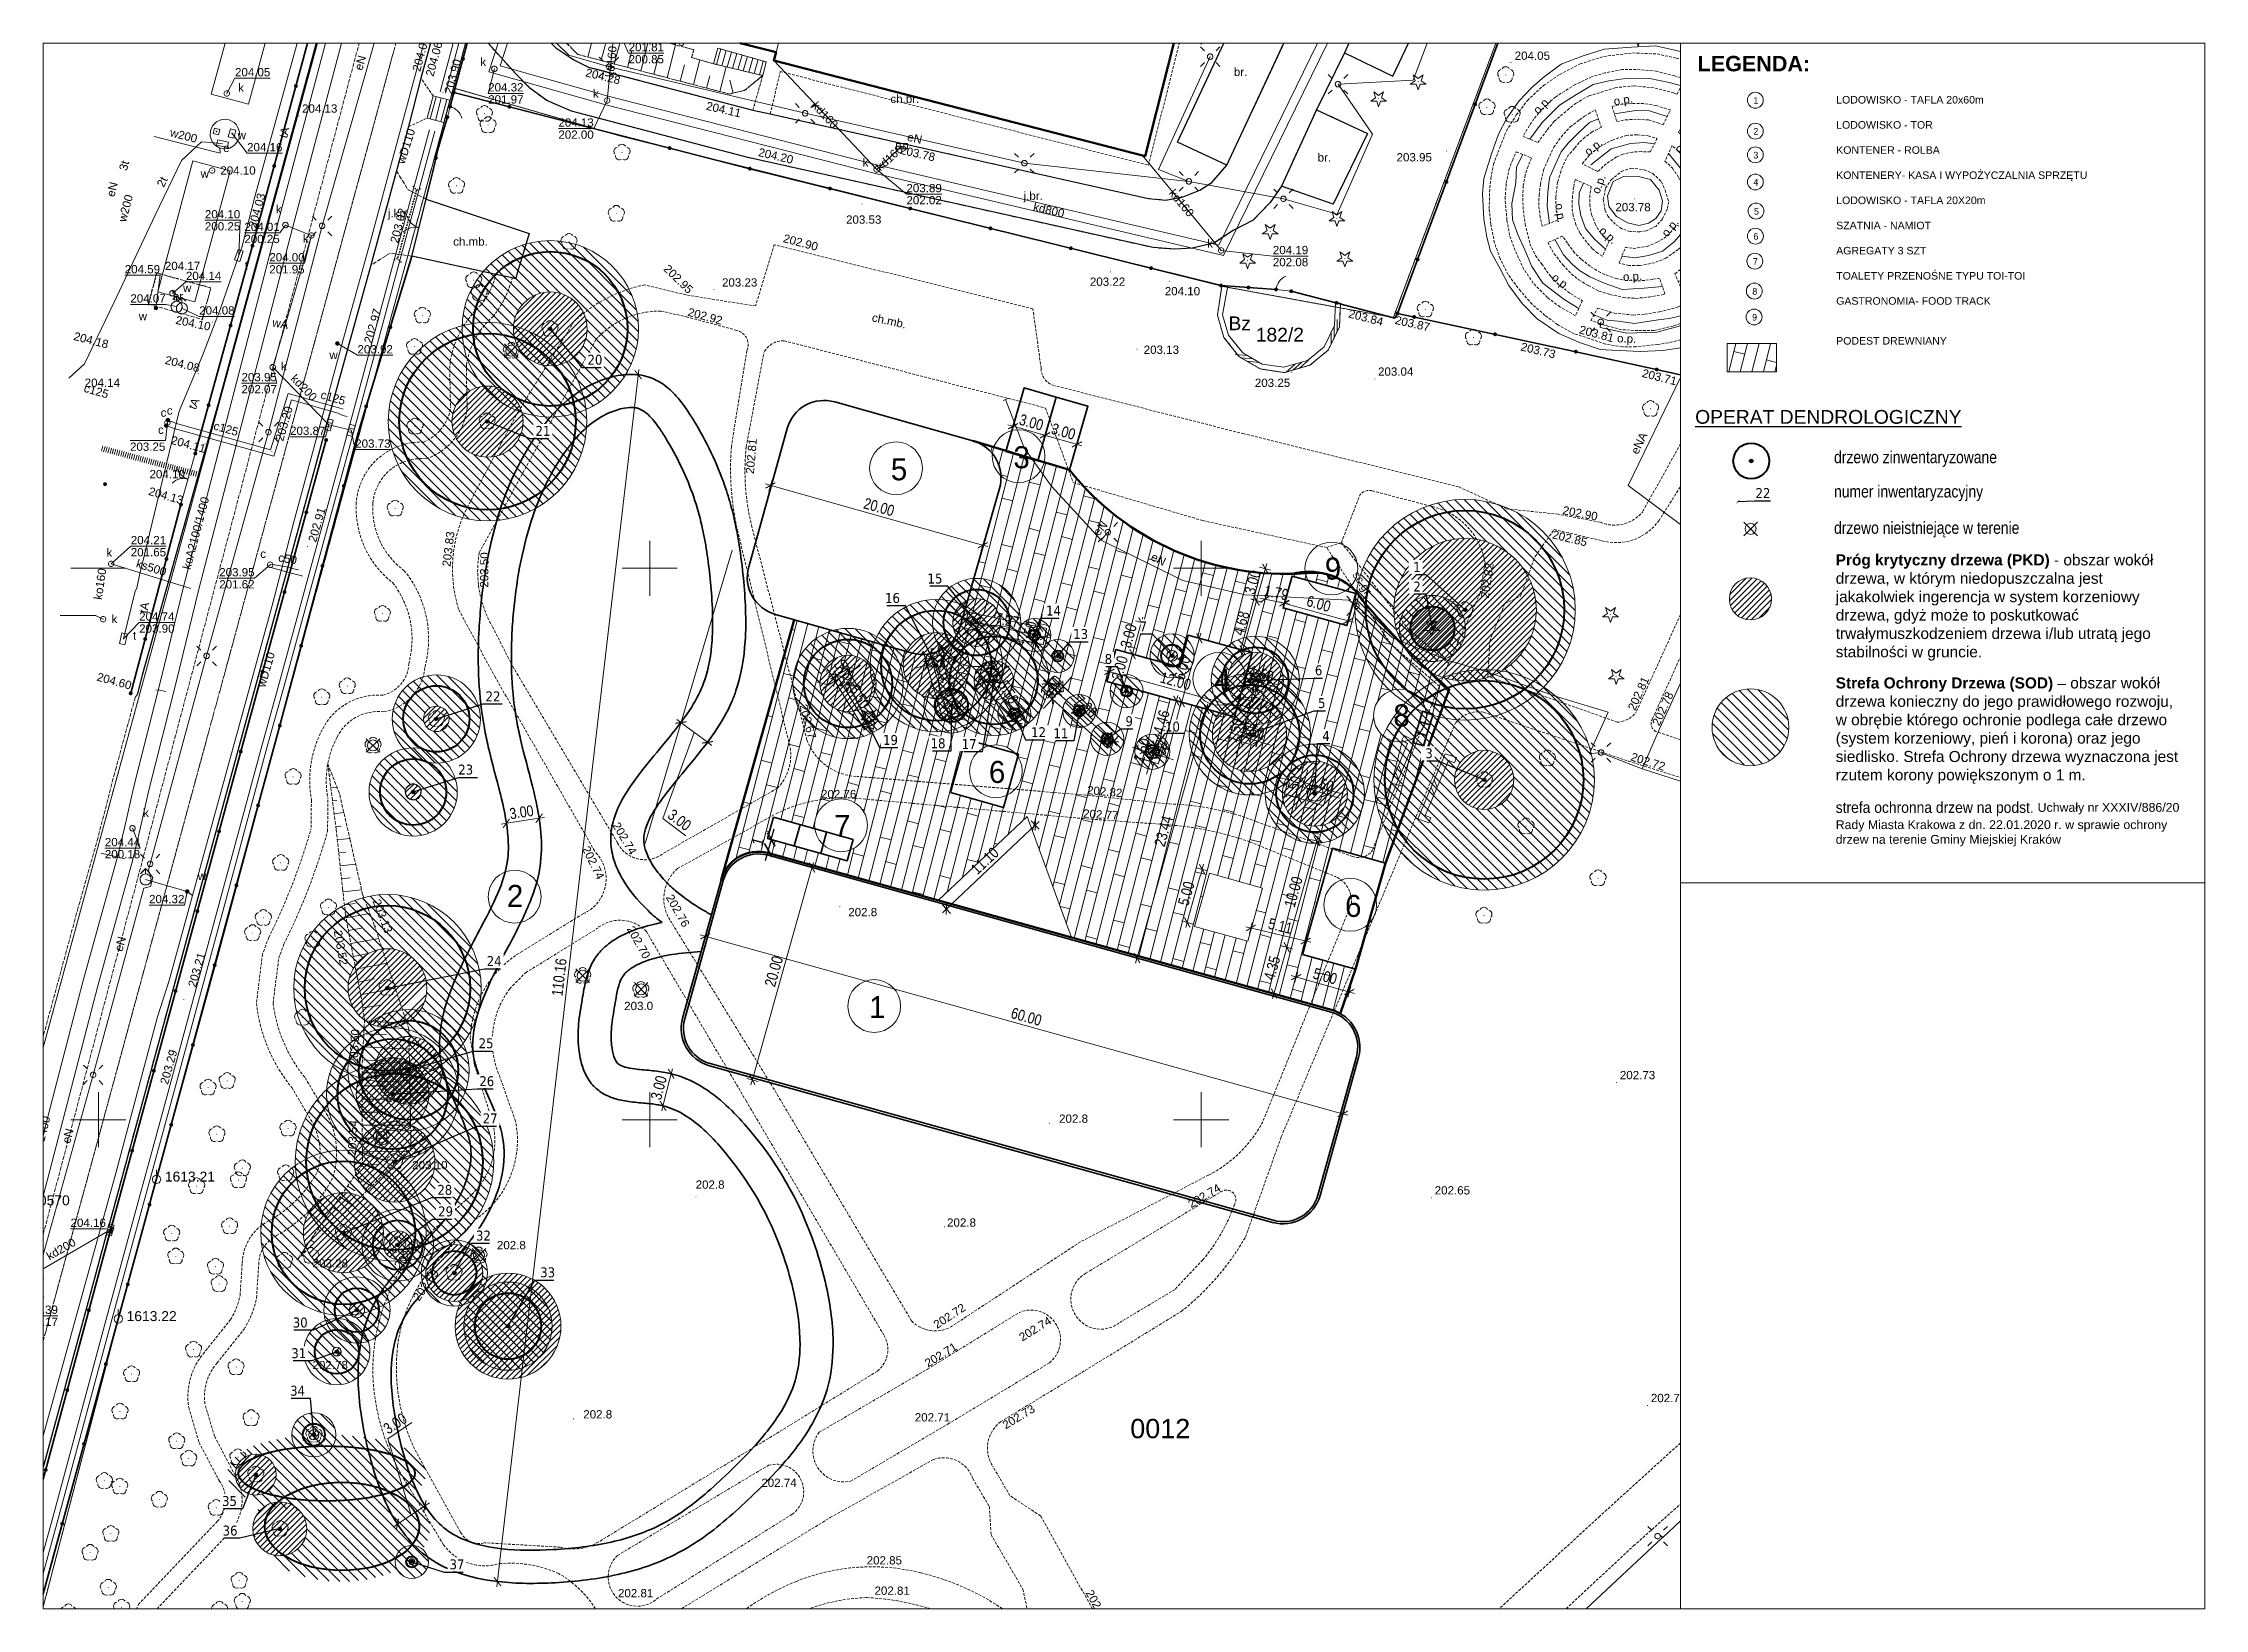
# Paper-space layout 'Arkusz1' of a CAD drawing. Extents: x 30 to 422, y 18 to 302.
# The model-space entities are those that its viewports show. They can reach past a viewport. Long polylines and large blocks are cut down to what shows.
import ezdxf
from ezdxf.enums import TextEntityAlignment as Align

# ---------------------------------------------------------------- set-up
doc = ezdxf.new("R2010")
doc.units = 0
doc.header["$PDSIZE"] = 0.75
for name, pattern in [('HIDDEN', [0.375, 0.25, -0.125]), ('PRZER1-1', [2, 1, -1]), ('PRZER2-1', [3, 2, -1]), ('PRZER2_5-1', [3.5, 2.5, -1]), ('PRZER3-1', [4, 3, -1])]:
    doc.linetypes.add(name, pattern=pattern)
doc.layers.get('0').update_dxf_attribs({"linetype": 'CONTINUOUS', "lineweight": 13})
doc.layers.get('Defpoints').update_dxf_attribs({"linetype": 'CONTINUOUS'})
for name, color, linetype, lineweight in [('!_strefa_regeneracji', 162, 'HIDDEN', 9), ('!txt', 7, 'CONTINUOUS', 25), ('1_wymiary', 172, 'CONTINUOUS', 5), ('_GD-ADAPTACJA', 106, 'CONTINUOUS', 40), ('_GS_drzewo_igły', 104, 'TRACKS', 5), ('_GS_INW_drzewo nieistniejące', 10, 'CONTINUOUS', 13), ('_GS_numeracja', 160, 'CONTINUOUS', 15), ('BUBZ02', 7, 'PRZER2_5-1', 18), ('BUIB02_01', 7, 'CONTINUOUS', 18), ('BUIB05_01', 7, 'PRZER1-1', 35), ('EGBC03', 7, 'CONTINUOUS', 18), ('GELULI', 7, 'PRZER3-1', 18), ('GSLKOC', 7, 'CONTINUOUS', 18), ('KTCR02', 7, 'PRZER2-1', 18), ('KTCR02_O', 7, 'PRZER2-1', 18), ('KTCR04', 7, 'PRZER2-1', 18), ('KTCR04_O', 7, 'PRZER2-1', 18), ('KTJZ01', 7, 'PRZER3-1', 18), ('KTJZ01_O', 7, 'PRZER3-1', 18), ('KTKR01', 7, 'CONTINUOUS', 25), ('KTOK02', 7, 'CONTINUOUS', 18), ('KTOK04', 7, 'CONTINUOUS', 18), ('KTOK05_01', 7, 'CONTINUOUS', 35), ('KTOK06', 7, 'CONTINUOUS', 18), ('KTPL01', 7, 'PRZER3-1', 18), ('KTPL01_O', 7, 'PRZER3-1', 18), ('RTPW01', 7, 'CONTINUOUS', 13), ('RTPW01_O', 7, 'CONTINUOUS', 13), ('RTPW02', 7, 'CONTINUOUS', 13), ('RTPW02_O', 7, 'CONTINUOUS', 13), ('SUBP', 7, 'CONTINUOUS', 18), ('SUSM', 7, 'CONTINUOUS', 18), ('wzmiary', 251, 'CONTINUOUS', 20)]:
    doc.layers.add(name, color=color, linetype=linetype, lineweight=lineweight)
for name, color, linetype, lineweight, true_color in [('!drzewa - strefa PKD', 7, 'CONTINUOUS', 20, 0xf50000), ('BUBS04', 7, 'PRZER2-1', 18, 0x0a0909), ('BUUD02_02', 7, 'CONTINUOUS', 18, 0x0a0909), ('EGBB01', 7, 'CONTINUOUS', 50, 0x0a0909), ('EGBD03', 7, 'CONTINUOUS', 18, 0x008000), ('EGBD03_O', 7, 'CONTINUOUS', 18, 0x008000), ('EGBO02_O', 7, 'CONTINUOUS', 0, 0x008000), ('EGBP04', 7, 'CONTINUOUS', 18, 0x008000), ('EGBU01', 7, 'PRZER1-1', 18, 0x008000), ('EGBU01_O', 7, 'PRZER1-1', 18, 0x008000), ('GSPPPK', 7, 'CONTINUOUS', 18, 0x0a0909), ('GSPPPK_O', 7, 'CONTINUOUS', 18, 0x0a0909), ('OBOP01', 7, 'CONTINUOUS', 18, 0x008000), ('OBOP02', 7, 'CONTINUOUS', 18, 0x008000), ('OBOP05_02', 7, 'CONTINUOUS', 18, 0x0a0909), ('OBOP05_02_O', 7, 'CONTINUOUS', 18, 0x0a0909), ('obrys 1', 7, 'CONTINUOUS', 35, 0xe50000), ('OSSP03_O', 7, 'CONTINUOUS', 18, 0x0a0909), ('PAV wymiary', 7, 'CONTINUOUS', 5, 0xff3dfe), ('PAV_skarpa', 7, 'CONTINUOUS', 5, 0x5b5b5b), ('PTRW02_01', 7, 'CONTINUOUS', 18, 0x0a0909), ('Ramka i tabela', 7, 'CONTINUOUS', 53, 0x000000), ('SUPC05', 7, 'CONTINUOUS', 18, 0xd200d2), ('SUPC05_O', 7, 'CONTINUOUS', 18, 0xd200d2), ('SUPE04', 1, 'CONTINUOUS', 18, 0xff0000), ('SUPE04_O', 1, 'CONTINUOUS', 18, 0xff0000), ('SUPK01', 7, 'CONTINUOUS', 18, 0x803300), ('SUPK01_O', 7, 'CONTINUOUS', 18, 0x803300), ('SUPK02', 7, 'CONTINUOUS', 18, 0x803300), ('SUPK03', 7, 'CONTINUOUS', 18, 0x803300), ('SUPK03_O', 7, 'CONTINUOUS', 18, 0x803300), ('SUPK05', 7, 'CONTINUOUS', 18, 0x803300), ('SUPK05_O', 7, 'CONTINUOUS', 18, 0x803300), ('SUPT01', 7, 'CONTINUOUS', 18, 0xff9100), ('SUPT01_O', 7, 'CONTINUOUS', 18, 0xff9100), ('SUPW03', 5, 'CONTINUOUS', 18, 0x0000ff), ('SUPW03_O', 5, 'CONTINUOUS', 18, 0x0000ff), ('SUUS02', 7, 'CONTINUOUS', 18, 0x0a0909), ('SUUS05', 7, 'CONTINUOUS', 18, 0x0a0909), ('SUUS06', 7, 'CONTINUOUS', 18, 0x0a0909), ('SUUS15', 7, 'CONTINUOUS', 18, 0xff9100), ('SUUS15_O', 7, 'CONTINUOUS', 18, 0xff9100), ('SUUS18_01', 7, 'CONTINUOUS', 18, 0x0a0909), ('SUUS18_01_O', 7, 'CONTINUOUS', 18, 0x0a0909), ('SUUS22', 7, 'CONTINUOUS', 18, 0x0a0909), ('SUUS22_O', 7, 'CONTINUOUS', 18, 0x0a0909), ('SUXX_01', 7, 'CONTINUOUS', 18, 0x0a0909), ('wymiary', 7, 'CONTINUOUS', 5, 0xe000e0)]:
    doc.layers.add(name, color=color, linetype=linetype, lineweight=lineweight, true_color=true_color)
for name, color, linetype in [('!zieleń - środek', 7, 'CONTINUOUS'), ('_GS_INW_środki', 98, 'CONTINUOUS'), ('_GS_LEGENDA_opisy', 7, 'CONTINUOUS'), ('_LS_LEGENDA_opisy', 7, 'CONTINUOUS')]:
    doc.layers.add(name, color=color, linetype=linetype)
for name, color, linetype, true_color in [('GUPWUB', 7, 'CONTINUOUS', 0x0a0909), ('SUPS01_02', 7, 'CONTINUOUS', 0xd200d2), ('SUPS01_02_O', 7, 'CONTINUOUS', 0xd200d2), ('SUPS01_03_O', 1, 'CONTINUOUS', 0xff0000), ('SUPS01_05', 7, 'CONTINUOUS', 0x803300), ('SUPS01_05_O', 7, 'CONTINUOUS', 0x803300), ('SUPS01_07', 7, 'CONTINUOUS', 0xff9100), ('SUPS01_07_O', 7, 'CONTINUOUS', 0xff9100), ('SUPS01_08', 5, 'CONTINUOUS', 0x0000ff), ('SUPS01_08_O', 5, 'CONTINUOUS', 0x0000ff), ('SUUS25', 7, 'CONTINUOUS', 0x0a0909), ('SUUS25_O', 7, 'CONTINUOUS', 0x0a0909)]:
    doc.layers.add(name, color=color, linetype=linetype, true_color=true_color)
doc.styles.add('1-100', font='arial.ttf', dxfattribs={"width": 0.8, "height": 1})
doc.styles.add('Arial Narrow', font='', dxfattribs={"height": 12})
doc.styles.add('GEO-INFO', font='Arial')
doc.styles.get('Arial Narrow').set_extended_font_data('Arial Narrow')
doc.linetypes.add('TRACKS', pattern='A,3.81,[130,ltypeshp.shx,S=6.35,R=0,X=0,Y=0],3.81', length=7.62)
doc.dimstyles.new('ISO-25', dxfattribs={"dimtxt": 1, "dimasz": 1, "dimexe": 8, "dimexo": 8, "dimtad": 1, "dimdec": 1, "dimtxsty": 'Standard', "dimblk": 'ARCHTICK', "dimcen": 2.5, "dimse1": 1, "dimse2": 1, "dimadec": 0, "dimazin": 0, "dimtfac": 1, "dimtdec": 0, "dimtmove": 0, "dimatfit": 3, "dimldrblk": 'ARCHTICK', "dimfxl": 1, "dimarcsym": 0})
doc.dimstyles.new('Kopia 1_500', dxfattribs={"dimtxt": 200, "dimasz": 0.6, "dimexe": 6, "dimexo": 5, "dimgap": 0.275, "dimtad": 1, "dimzin": 0, "dimdsep": 46, "dimtxsty": '1-100', "dimblk": 'TICK', "dimcen": 1, "dimdle": 30, "dimse1": 1, "dimse2": 1, "dimclrd": 256, "dimclre": 256, "dimclrt": 7, "dimadec": 0, "dimazin": 0, "dimtfac": 1, "dimtmove": 1, "dimatfit": 0, "dimldrblk": 'ARCHTICK', "dimfxl": 1, "dimtolj": 1, "dimtzin": 0, "dimlwd": 13, "dimarcsym": 0})
pattern_1 = [(45, (991233.83755, -116870.46615), (-0.265165042945, 0.265165042945), [])]
pattern_2 = [(135, (-1002.16084, -40.6068), (-0.449012806053, -0.449012806053), [])]
pattern_3 = [(135, (0, 0), (-0.449012806053, -0.449012806053), [])]
pattern_4 = [(135, (-1001.6181, -40.76645), (-0.449012806053, -0.449012806053), [])]
pattern_5 = [(135, (-1070.859, -78.34477), (-0.449012806053, -0.449012806053), [])]

psp = doc.layouts.new('Arkusz1')

msp = doc.modelspace()

# ---------------------------------------------------------------- texts
at = {"layer": '!txt', "linetype": 'Continuous', "attachment_point": 1}
for s, insert, char_height, width in [('\\pxsm2.5;{\\fArial|b1|i0|c238|p34;LEGENDA:}', (7423238.97, 5548107.638), 1.4, 34.14099), ('{\\F@Arial Unicode MS|c0;\\P\\fArial|b0|i0|c238|p34;\\H0.777778x;LODOWISKO - TAFLA 20x60m\\P\\F@Arial Unicode MS|c0;\\P\\fArial|b0|i0|c238|p34;LODOWISKO - TOR\\P\\F@Arial Unicode MS|c0;\\P\\fArial|b0|i0|c238|p34;KONTENER - ROLBA\\P\\F@Arial Unicode MS|c0;\\P\\fArial|b0|i0|c238|p34;KONTENERY- KASA I WYPOŻYCZALNIA SPRZĘTU\\P\\F@Arial Unicode MS|c0;\\P\\fArial|b0|i0|c238|p34;LODOWISKO - TAFLA 20X20m\\P\\F@Arial Unicode MS|c0;\\P\\fArial|b0|i0|c238|p34;SZATNIA - NAMIOT\\P\\F@Arial Unicode MS|c0;\\P\\fArial|b0|i0|c238|p34;AGREGATY 3 SZT\\P\\F@Arial Unicode MS|c0;\\P\\fArial|b0|i0|c238|p34;TOALETY PRZENOŚNE TYPU TOI-TOI\\P\\F@Arial Unicode MS|c0;\\P\\fArial|b0|i0|c238|p34;GASTRONOMIA- FOOD TRACK\\P\\F@Arial Unicode MS|c0;\\H1.169632x;\\P\\H0.85497x;\\P\\fArial|b0|i0|c238|p34;PODEST DREWNIANY}', (7423251.541, 5548105.468), 0.8794, 30.02348), ('\\A1;\\pxsm1;{\\fArial|b1|i0|c238|p34;Próg krytyczny drzewa (PKD)\\fArial|b0|i0|c238|p34; - obszar wokół drzewa, w którym niedopuszczalna jest jakakolwiek ingerencja w system korzeniowy drzewa, gdyż może to poskutkować trwałymuszkodzeniem drzewa i/lub utratą jego stabilności w gruncie.}', (7423251.496, 5548062.439), 1, 31.07227), ('\\A1;\\pxsm1;{\\fArial|b1|i0|c238|p34;Strefa Ochrony Drzewa (SOD)\\fArial|b0|i0|c238|p34; – obszar wokół drzewa konieczny do jego prawidłowego rozwoju, w obrębie którego ochronie podlega całe drzewo (system korzeniowy, pień i korona) oraz jego siedlisko. Strefa Ochrony drzewa wyznaczona jest rzutem korony powiększonym o 1 m.}', (7423251.496, 5548051.281), 1, 31.82159), ('\\A1;\\pxsm1;{\\W0.9;\\fArial|b0|i0|c238|p34;strefa ochronna drzew na podst. \\W1;\\H0.8x;Uchwały nr XXXIV/886/20 Rady Miasta Krakowa z dn. 22.01.2020 r. w sprawie ochrony drzew na terenie Gminy Miejskiej Kraków}', (7423251.496, 5548039.997), 1, 31.96499)]:
    msp.add_mtext(s, dxfattribs=dict(at, insert=insert, char_height=char_height, width=width))
at = {"layer": '_GS_LEGENDA_opisy', "ltscale": 0.008, "char_height": 1.1, "width": 48.1556, "attachment_point": 1, "style": 'Arial Narrow'}
for s, insert in [('\\pxsm1;drzewo zinwentaryzowane', (7423251.345, 5548071.805)), ('\\pxsm1;numer inwentaryzacyjny', (7423251.345, 5548068.696)), ('\\pxsm1;drzewo nieistniejące w terenie', (7423251.345, 5548065.4))]:
    msp.add_mtext(s, dxfattribs=dict(at, insert=insert))
at = {"layer": '_LS_LEGENDA_opisy', "ltscale": 0.008, "insert": (7423238.752, 5548075.529), "char_height": 1.25, "width": 37.95, "attachment_point": 1}
msp.add_mtext('\\pxsm2.5;{\\L\\fArial|b0|i0|c238|p34;OPERAT DENDROLOGICZNY}', dxfattribs=at)
at = {"layer": 'EGBD03_O', "color": 96, "linetype": 'Continuous', "lineweight": 0, "true_color": 0x008000, "style": 'GEO-INFO'}
msp.add_text('182/2', height=1.25, dxfattribs=at).set_placement((7422307.139, 5548171.205, 10.8), align=Align.MIDDLE)
at = {"layer": 'EGBO02_O', "linetype": 'Continuous', "lineweight": 0, "style": 'GEO-INFO'}
msp.add_text('0012', height=1.75, dxfattribs=at).set_placement((7422293.572, 5548071.118, 10.8))
at = {"layer": 'EGBU01_O', "color": 96, "linetype": 'Continuous', "lineweight": 0, "true_color": 0x008000, "style": 'GEO-INFO'}
msp.add_text('Bz', height=1.25, dxfattribs=at).set_placement((7422303.499, 5548172.21, 10.8), align=Align.MIDDLE)
at = {"layer": 'GSPPPK_O', "color": 18, "linetype": 'Continuous', "lineweight": 0, "true_color": 0x0a0909, "style": 'GEO-INFO'}
for s, p in [('1613.21', (7422206.03, 5548094.84, 10.8)), ('1613.23', (7422190.22, 5548085.33, 10.8)), ('1613.22', (7422202.56, 5548082.19, 10.8))]:
    msp.add_text(s, height=0.9, dxfattribs=at).set_placement(p, align=Align.MIDDLE_LEFT)
at = {"layer": 'KTCR02_O', "color": 7, "linetype": 'Continuous', "lineweight": 0, "style": 'GEO-INFO'}
for s, p in [('ch.br.', (7422273.132, 5548192.575, 10.8)), ('ch.mb.', (7422233.745, 5548179.639, 10.8))]:
    msp.add_text(s, height=0.75, dxfattribs=at).set_placement(p, align=Align.MIDDLE)
msp.add_text('ch.mb.', height=0.75, rotation=347.75192, dxfattribs=at).set_placement((7422271.711, 5548172.45, 10.8), align=Align.MIDDLE)
at = {"layer": 'KTCR04_O', "color": 7, "linetype": 'Continuous', "lineweight": 0, "style": 'GEO-INFO'}
msp.add_text('sc.gr.', height=0.75, rotation=303.22395, dxfattribs=at).set_placement((7422314.593, 5548148.487, 10.8), align=Align.MIDDLE)
at = {"layer": 'KTJZ01_O', "color": 7, "linetype": 'Continuous', "lineweight": 0, "style": 'GEO-INFO'}
for s, p in [('j.br.', (7422284.77, 5548183.677, 10.8)), ('j.kp.', (7422227.215, 5548182.103, 10.8))]:
    msp.add_text(s, height=0.75, dxfattribs=at).set_placement(p, align=Align.MIDDLE)
at = {"layer": 'KTPL01_O', "color": 7, "linetype": 'Continuous', "lineweight": 0, "style": 'GEO-INFO'}
for p in [(7422303.58, 5548195.025, 10.8), (7422311.175, 5548187.263, 10.8), (7422207.36, 5548174.681, 10.8)]:
    msp.add_text('br.', height=0.75, dxfattribs=at).set_placement(p, align=Align.MIDDLE)
at = {"layer": 'OBOP05_02_O', "color": 18, "linetype": 'Continuous', "lineweight": 0, "true_color": 0x0a0909, "style": 'GEO-INFO'}
for rotation, p in [(45, (7422331.175, 5548191.735, 10.8)), (8.83537, (7422338.33, 5548192.101, 10.8)), (37.93891, (7422335.799, 5548187.897, 10.8)), (309.47246, (7422343.519, 5548187.397, 10.8)), (68.81382, (7422336.401, 5548184.696, 10.8)), (278.02724, (7422332.223, 5548182.165, 10.8)), (317.69781, (7422336.665, 5548179.93, 10.8)), (50.57864, (7422342.806, 5548180.656, 10.8)), (322.51759, (7422332.411, 5548175.695, 10.8)), (3.17983, (7422339.138, 5548176.094, 10.8)), (357.73652, (7422338.575, 5548170.459, 10.8))]:
    msp.add_text('o.p.', height=0.75, rotation=rotation, dxfattribs=at).set_placement(p, align=Align.CENTER)
at = {"layer": 'OSSP03_O', "color": 18, "linetype": 'Continuous', "lineweight": 0, "true_color": 0x0a0909, "style": 'GEO-INFO'}
msp.add_text('10570', height=0.9, dxfattribs=at).set_placement((7422193.91, 5548092.69, 10.8), align=Align.MIDDLE_LEFT)
at = {"layer": 'RTPW01_O', "color": 7, "linetype": 'Continuous', "lineweight": 0, "style": 'GEO-INFO'}
for s, p in [('202.8', (7422268, 5548118.45, 10.8)), ('203.0', (7422247.68, 5548109.94, 10.8)), ('202.8', (7422287.12, 5548099.72, 10.8)), ('202.8', (7422254.16, 5548093.74, 10.8)), ('202.8', (7422276.96, 5548090.3, 10.8)), ('202.8', (7422236.14, 5548088.25, 10.8)), ('202.8', (7422243.97, 5548072.91, 10.8))]:
    msp.add_text(s, height=0.75, rotation=359.99979, dxfattribs=at).set_placement(p)
at = {"layer": 'RTPW02_O', "color": 7, "linetype": 'Continuous', "lineweight": 0, "style": 'GEO-INFO'}
for s, rotation, p in [('204.09', 75.18452, (7422229.18, 5548194.98, 10.8)), ('204.06', 74.74467, (7422230.38, 5548194.53, 10.8)), ('201.96', 344.66983, (7422250.003, 5548198.141, 10.8)), ('203.90', 74.33402, (7422232.06, 5548192.953, 10.8)), ('204.28', 346.63518, (7422244.118, 5548194.611, 10.8)), ('204.05', 359.99979, (7422328.43, 5548196.1, 10.8)), ('204.13', 359.99979, (7422218.47, 5548191.31, 10.8)), ('204.11', 347.14437, (7422255.056, 5548191.588, 10.8)), ('204.20', 346.98743, (7422259.79, 5548187.39, 10.8)), ('203.78', 347.37897, (7422272.65, 5548187.59, 10.8)), ('203.95', 359.99979, (7422317.72, 5548186.89, 10.8)), ('204.03', 74.37666, (7422214.304, 5548180.792, 10.8)), ('203.53', 359.99979, (7422267.8, 5548181.24, 10.8)), ('203.78', 359.99979, (7422337.56, 5548182.37, 10.8)), ('202.90', 345.16621, (7422262.04, 5548179.59, 10.8)), ('202.95', 315.69027, (7422251.192, 5548177.076, 10.8)), ('203.22', 359.99979, (7422289.91, 5548175.61, 10.8)), ('204.10', 359.99979, (7422296.7, 5548174.75, 10.8)), ('204.10', 348.63643, (7422206.952, 5548172.168, 10.8)), ('203.84', 345.59082, (7422313.3, 5548172.76, 10.8)), ('203.87', 347.50043, (7422317.52, 5548172.17, 10.8)), ('203.81', 345.04115, (7422334.22, 5548171.31, 10.8)), ('204.18', 345.5642, (7422197.7, 5548170.715, 10.8)), ('203.13', 359.99979, (7422294.79, 5548169.44, 10.8)), ('203.73', 346.62165, (7422328.92, 5548169.76, 10.8)), ('204.08', 345.71952, (7422205.978, 5548168.552, 10.8)), ('203.04', 359.99979, (7422316.04, 5548167.46, 10.8)), ('203.71', 345.93631, (7422339.92, 5548167.36, 10.8)), ('203.25', 359.99979, (7422304.87, 5548166.44, 10.8)), ('204.11', 344.65005, (7422206.522, 5548161.299, 10.8)), ('202.81', 84.90467, (7422259.435, 5548158.534, 10.8)), ('204.10', 360, (7422204.638, 5548158.16, 10.8)), ('204.13', 344.16015, (7422204.485, 5548156.662, 10.8)), ('202.90', 349.09498, (7422332.728, 5548154.922, 10.8)), ('203.83', 83.23272, (7422231.925, 5548150.109, 10.8)), ('202.85', 346.53711, (7422331.785, 5548152.721, 10.8)), ('203.50', 89.42455, (7422235.353, 5548148.239, 10.8)), ('202.82', 81.73064, (7422326.075, 5548147.236, 10.8)), ('204.60', 344.78237, (7422199.8, 5548139.83, 10.8)), ('202.81', 65.77915, (7422339.342, 5548137.028, 10.8)), ('202.78', 65.90137, (7422341.55, 5548135.655, 10.8)), ('202.67', 285.03453, (7422263.555, 5548137.556, 10.8)), ('202.72', 342.55741, (7422338.886, 5548132.594, 10.8)), ('202.82', 354.99244, (7422289.629, 5548129.522, 10.8)), ('202.74', 300.62905, (7422246.584, 5548126.692, 10.8)), ('202.77', 356.44897, (7422289.276, 5548127.4, 10.8)), ('202.74', 296.11918, (7422243.837, 5548124.576, 10.8)), ('203.13', 290.98468, (7422224.85, 5548119.82, 10.8)), ('202.76', 299.38582, (7422251.435, 5548120.159, 10.8)), ('203.52', 280.29209, (7422221.34, 5548117.11, 10.8)), ('202.70', 299.10549, (7422247.892, 5548117.306, 10.8)), ('203.50', 87.02422, (7422223.51, 5548105, 10.8)), ('202.73', 359.99979, (7422337.97, 5548103.67, 10.8)), ('203.54', 87.07907, (7422223.35, 5548096.74, 10.8)), ('203.10', 359.99979, (7422228.46, 5548095.51, 10.8)), ('202.74', 30.71474, (7422299.102, 5548091.962, 10.8)), ('202.65', 359.99979, (7422321.18, 5548093.22, 10.8)), ('202.92', 52.22077, (7422227.351, 5548086.384, 10.8)), ('203.28', 359.99979, (7422219.43, 5548086.6, 10.8)), ('202.69', 54.93965, (7422229.081, 5548083.492, 10.8)), ('202.72', 33.25271, (7422276.042, 5548081.009, 10.8)), ('202.71', 31.51583, (7422275.227, 5548077.525, 10.8)), ('202.78', 359.99979, (7422219.42, 5548077.38, 10.8)), ('202.73', 31.25983, (7422282.278, 5548071.913, 10.8)), ('202.73', 359.99979, (7422340.78, 5548074.39, 10.8))]:
    msp.add_text(s, height=0.75, rotation=rotation, dxfattribs=at).set_placement(p)
for s, p in [('204.17', (7422206.03, 5548177.04, 10.8)), ('203.23', (7422256.55, 5548175.54, 10.8)), ('202.76', (7422265.53, 5548129.15, 10.8)), ('202.71', (7422274.033, 5548072.638, 10.8)), ('202.74', (7422260.117, 5548066.706, 10.8)), ('202.85', (7422269.67, 5548059.67, 10.8)), ('202.81', (7422247.117, 5548056.695, 10.8)), ('202.81', (7422270.38, 5548056.92, 10.8))]:
    msp.add_text(s, height=0.75, dxfattribs=at).set_placement(p)
for s, rotation, p in [('202.92', 344.83876, (7422256.475, 5548172.075, 10.8)), ('202.74', 31.72631, (7422286.51, 5548081.56, 10.8)), ('202.72', 299.15646, (7422291.048, 5548054.307, 10.8))]:
    msp.add_text(s, height=0.75, rotation=rotation, dxfattribs=at).set_placement(p, align=Align.RIGHT)
at = {"layer": 'SUPC05_O', "color": 212, "linetype": 'Continuous', "lineweight": 0, "true_color": 0xd200d2, "style": 'GEO-INFO'}
for s, rotation, p in [('c125', 343.982, (7422198.62, 5548166.02, 10.8)), ('c125', 343.99971, (7422220.09, 5548165.42, 10.8)), ('c125', 344.2356, (7422210.38, 5548162.6, 10.8)), ('c50', 350.53746, (7422216.27, 5548150.63, 10.8))]:
    msp.add_text(s, height=0.75, rotation=rotation, dxfattribs=at).set_placement(p)
at = {"layer": 'SUPE04_O', "color": 1, "linetype": 'Continuous', "lineweight": 0, "true_color": 0xff0000, "style": 'GEO-INFO'}
for s, rotation, p in [('eN', 74.06669, (7422223.92, 5548195.08, 10.8)), ('eN', 76.19702, (7422201.45, 5548183.62, 10.8)), ('eNA', 64.03311, (7422339.6, 5548160.26, 10.8)), ('eN', 49.92041, (7422290.71, 5548152.87, 10.8)), ('eN', 333.9142, (7422295.37, 5548150.78, 10.8)), ('eN', 65.60035, (7422344.57, 5548142.88, 10.8)), ('eN', 74.84506, (7422202.165, 5548115.189, 10.8)), ('2eN', 75.19872, (7422194.472, 5548100.274, 10.8)), ('eN', 74.48639, (7422197.41, 5548097.78, 10.8))]:
    msp.add_text(s, height=0.75, rotation=rotation, dxfattribs=at).set_placement(p)
msp.add_text('eN', height=0.75, rotation=347.19075, dxfattribs=at).set_placement((7422274.03, 5548188.99, 10.8), align=Align.MIDDLE)
at = {"layer": 'SUPK01_O', "color": 36, "linetype": 'Continuous', "lineweight": 0, "true_color": 0x803300, "style": 'GEO-INFO'}
for s, rotation, p in [('kd160', 84.33762, (7422246.48, 5548195.94, 10.8)), ('kd160', 313.38898, (7422265.915, 5548191.105, 10.8)), ('kd160', 42.52177, (7422271.725, 5548187.22, 10.8)), ('kd160', 309.63517, (7422298.24, 5548183.13, 10.8)), ('kd800', 346.75641, (7422286.195, 5548182.495, 10.8))]:
    msp.add_text(s, height=0.75, rotation=rotation, dxfattribs=at).set_placement(p, align=Align.MIDDLE)
for rotation, p in [(314.3885, (7422217.38, 5548167.13, 10.8)), (30.16344, (7422195.57, 5548087.23, 10.8))]:
    msp.add_text('kd200', height=0.75, rotation=rotation, dxfattribs=at).set_placement(p)
at = {"layer": 'SUPK03_O', "color": 36, "linetype": 'Continuous', "lineweight": 0, "true_color": 0x803300, "style": 'GEO-INFO'}
for s, rotation, p in [('koA2100/1400', 74.95816, (7422220.924, 5548198.047, 10.8)), ('koA2100/1400', 75.26387, (7422208.338, 5548149.828, 10.8)), ('ko160', 81.82166, (7422200.32, 5548147.11, 10.8)), ('koA2100/1400', 76.08767, (7422194.028, 5548093.659, 10.8))]:
    msp.add_text(s, height=0.75, rotation=rotation, dxfattribs=at).set_placement(p)
at = {"layer": 'SUPK05_O', "color": 36, "linetype": 'Continuous', "lineweight": 0, "true_color": 0x803300, "style": 'GEO-INFO'}
msp.add_text('ks500', height=0.75, rotation=342.69307, dxfattribs=at).set_placement((7422203.36, 5548150.11, 10.8))
at = {"layer": 'SUPS01_02_O', "color": 212, "linetype": 'Continuous', "lineweight": 0, "true_color": 0xd200d2, "style": 'GEO-INFO'}
for s, rotation, p in [('203.02', 75.61839, (7422227.178, 5548179.426, 10.8)), ('202.97', 73.85545, (7422224.782, 5548170.325, 10.8)), ('203.20', 73.85545, (7422216.752, 5548161.475, 10.8)), ('203.25', 359.99979, (7422202.87, 5548160.65)), ('202.91', 73.85545, (7422219.732, 5548152.305, 10.8)), ('203.95', 359.99979, (7422210.96, 5548149.265)), ('201.62', 359.99979, (7422210.96, 5548148.17)), ('203.21', 73.85545, (7422208.832, 5548111.945, 10.8)), ('203.29', 74.24862, (7422206.304, 5548103.13, 10.8))]:
    msp.add_text(s, height=0.75, rotation=rotation, dxfattribs=at).set_placement(p)
at = {"layer": 'SUPS01_03_O', "color": 1, "linetype": 'Continuous', "lineweight": 0, "true_color": 0xff0000, "style": 'GEO-INFO'}
msp.add_text('204.14', height=0.75, rotation=359.99979, dxfattribs=at).set_placement((7422198.76, 5548166.45))
at = {"layer": 'SUPS01_05_O', "color": 36, "linetype": 'Continuous', "lineweight": 0, "true_color": 0x803300, "style": 'GEO-INFO'}
for s, rotation, p in [('201.81', 360, (7422248.085, 5548196.879)), ('204.05', 359.99979, (7422212.389, 5548194.604)), ('200.85', 360, (7422248.085, 5548195.784)), ('204.32', 360, (7422235.347, 5548193.234)), ('201.97', 360, (7422235.347, 5548192.139)), ('204.13', 360, (7422241.715, 5548190.041)), ('202.00', 360, (7422241.715, 5548188.946)), ('203.89', 360, (7422273.278, 5548184.095)), ('202.02', 360, (7422273.278, 5548183)), ('204.01', 359.99979, (7422213.241, 5548180.578)), ('200.25', 359.99979, (7422213.241, 5548179.483)), ('204.00', 359.99979, (7422215.5, 5548177.825)), ('204.19', 360, (7422306.503, 5548178.479)), ('202.08', 360, (7422306.503, 5548177.384)), ('201.95', 359.99979, (7422215.5, 5548176.73)), ('203.95', 359.99979, (7422212.98, 5548166.955)), ('202.07', 359.99979, (7422212.98, 5548165.86)), ('203.87', 359.99979, (7422217.384, 5548162.09)), ('203.73', 359.99979, (7422223.29, 5548160.93)), ('204.21', 359.99979, (7422202.94, 5548152.175)), ('201.65', 359.99979, (7422202.94, 5548151.08)), ('204.44', 359.99979, (7422200.59, 5548124.795)), ('200.18', 359.99979, (7422200.59, 5548123.7)), ('204.16', 359.99979, (7422197.48, 5548090.28)), ('204.39', 359.99979, (7422193.13, 5548082.395)), ('200.17', 359.99979, (7422193.13, 5548081.3))]:
    msp.add_text(s, height=0.75, rotation=rotation, dxfattribs=at).set_placement(p)
at = {"layer": 'SUPS01_07_O', "color": 30, "linetype": 'Continuous', "lineweight": 0, "true_color": 0xff9100, "style": 'GEO-INFO'}
for s, p in [('204.10', (7422209.66, 5548181.725)), ('200.25', (7422209.66, 5548180.63)), ('204.74', (7422203.7, 5548145.255)), ('203.90', (7422203.7, 5548144.16))]:
    msp.add_text(s, height=0.75, rotation=359.99979, dxfattribs=at).set_placement(p)
at = {"layer": 'SUPS01_08_O', "color": 5, "linetype": 'Continuous', "lineweight": 0, "true_color": 0x0000ff, "style": 'GEO-INFO'}
for s, p in [('204.16', (7422213.488, 5548187.807)), ('204.59', (7422202.39, 5548176.74)), ('203.92', (7422223.5, 5548169.48)), ('204.32', (7422204.6, 5548119.63))]:
    msp.add_text(s, height=0.75, rotation=359.99979, dxfattribs=at).set_placement(p)
msp.add_text('204.10', height=0.75, dxfattribs=at).set_placement((7422211.06, 5548186.07, 10.8), align=Align.MIDDLE_LEFT)
for s, p in [('204.14', (7422207.94, 5548176.514)), ('204.07', (7422202.903, 5548174.471)), ('204.08', (7422209.145, 5548173.379))]:
    msp.add_text(s, height=0.75, rotation=360, dxfattribs=at).set_placement(p, align=Align.MIDDLE_LEFT)
at = {"layer": 'SUPT01_O', "color": 30, "linetype": 'Continuous', "lineweight": 0, "true_color": 0xff9100, "style": 'GEO-INFO'}
for s, rotation, p in [('tA', 76.12226, (7422217.1, 5548188.94, 10.8)), ('3t', 74.94318, (7422202.58, 5548185.99, 10.8)), ('2t', 64.13343, (7422205.93, 5548184.48, 10.8)), ('tA', 66.63068, (7422208.81, 5548164.32, 10.8)), ('tA', 79.46061, (7422204.43, 5548145.87, 10.8))]:
    msp.add_text(s, height=0.75, rotation=rotation, dxfattribs=at).set_placement(p)
at = {"layer": 'SUPW03_O', "color": 5, "linetype": 'Continuous', "lineweight": 0, "true_color": 0x0000ff, "style": 'GEO-INFO'}
for s, rotation, p in [('w200', 345.85107, (7422206.43, 5548189.18, 10.8)), ('wD110', 72.39331, (7422227.76, 5548186.6, 10.8)), ('w200', 74.85484, (7422202.5, 5548181.34, 10.8)), ('wA', 350.02992, (7422215.726, 5548171.936, 10.8)), ('wD110', 73.9164, (7422215.12, 5548139.14, 10.8))]:
    msp.add_text(s, height=0.75, rotation=rotation, dxfattribs=at).set_placement(p)
at = {"layer": 'SUUS15_O', "color": 36, "linetype": 'Continuous', "lineweight": 0, "true_color": 0x803300, "style": 'GEO-INFO'}
for p in [(7422235.16, 5548195.54, 10.8), (7422245.38, 5548192.66, 10.8), (7422269.83, 5548186.42, 10.8), (7422301.06, 5548179.07, 10.8)]:
    msp.add_text('k', height=0.75, dxfattribs=at).set_placement(p, align=Align.RIGHT)
for p in [(7422216.09, 5548182.17, 10.8), (7422218.54, 5548179.53, 10.8), (7422216.56, 5548167.95, 10.8), (7422200.73, 5548151.04, 10.8), (7422201.19, 5548145.03, 10.8), (7422204.05, 5548127.46, 10.8)]:
    msp.add_text('k', height=0.75, rotation=359.99979, dxfattribs=at).set_placement(p)
at = {"layer": 'SUUS15_O', "color": 30, "linetype": 'Continuous', "lineweight": 0, "true_color": 0xff9100, "style": 'GEO-INFO'}
for p in [(7422213.27, 5548177.11, 10.8), (7422203.14, 5548143.53, 10.8)]:
    msp.add_text('t', height=0.75, rotation=359.99979, dxfattribs=at).set_placement(p)
at = {"layer": 'SUUS15_O', "color": 212, "linetype": 'Continuous', "lineweight": 0, "true_color": 0xd200d2, "style": 'GEO-INFO'}
for p in [(7422206.21, 5548163.93, 10.8), (7422214.68, 5548150.94, 10.8)]:
    msp.add_text('c', height=0.75, rotation=359.99979, dxfattribs=at).set_placement(p)
at = {"layer": 'SUUS18_01_O', "color": 18, "linetype": 'Continuous', "lineweight": 0, "true_color": 0x0a0909, "style": 'GEO-INFO'}
msp.add_text('e', height=0.75, rotation=359.99979, dxfattribs=at).set_placement((7422211.32, 5548187.74, 10.8))
at = {"layer": 'SUUS22_O', "color": 18, "linetype": 'Continuous', "lineweight": 0, "true_color": 0x0a0909, "style": 'GEO-INFO'}
for s, p in [('k', (7422212.67, 5548193.2, 10.8)), ('w', (7422212.63, 5548188.89, 10.8)), ('w', (7422209.27, 5548185.4, 10.8)), ('w', (7422207.68, 5548175.05, 10.8))]:
    msp.add_text(s, height=0.75, rotation=359.99979, dxfattribs=at).set_placement(p)
at = {"layer": 'SUUS25_O', "color": 18, "linetype": 'Continuous', "lineweight": 0, "true_color": 0x0a0909, "style": 'GEO-INFO'}
for s, p in [('w', (7422203.66, 5548172.49, 10.8)), ('w', (7422220.95, 5548168.96, 10.8)), ('c', (7422205.65, 5548163.74, 10.8)), ('c', (7422205.41, 5548162.18, 10.8)), ('w', (7422209.02, 5548121.73, 10.8))]:
    msp.add_text(s, height=0.75, rotation=359.99979, dxfattribs=at).set_placement(p)
at = {"layer": 'wymiary', "attachment_point": 1}
for s, insert, char_height, width in [('{\\H0.499999x;3}', (7422282.974, 5548161.067, -69.22), 4, 157.564), ('{\\H0.499999x;5}', (7422271.863, 5548159.977, -100), 4, 157.564), ('{\\H0.499999x;9}', (7422311.21, 5548150.973, -79.48), 4, 157.564), ('{\\H0.499999x;4}', (7422301.183, 5548140.88, -79.48), 4, 157.564), ('{\\H0.499999x;8}', (7422317.43, 5548137.654, -79.48), 4, 157.564), ('{\\H0.499999x;6}', (7422280.754, 5548132.533, -79.48), 4, 157.564), ('{\\H0.499999x;7}', (7422266.711, 5548127.64, -100), 4, 157.564), ('{\\H0.499999x;2}', (7422237.041, 5548121.289, -100), 4, 157.564), ('{\\H0.499999x;6}', (7422313.05, 5548120.385, -100), 4, 157.564), ('{\\H0.499999x;1}', (7422269.885, 5548111.21, -100), 4, 157.564), ('{\\H0.499999x;1}', (7423244.032, 5548103.891), 1.2, 47.2692), ('{\\H0.499999x;2}', (7423244.032, 5548101.091), 1.2, 47.2692), ('{\\H0.499999x;3}', (7423244.032, 5548098.936), 1.2, 47.2692), ('{\\H0.499999x;4}', (7423244.032, 5548096.48), 1.2, 47.2692), ('{\\H0.499999x;5}', (7423244.089, 5548093.84), 1.2, 47.2692), ('{\\H0.499999x;6}', (7423244.037, 5548091.568), 1.2, 47.2692), ('{\\H0.499999x;7}', (7423243.985, 5548089.296), 1.2, 47.2692), ('{\\H0.499999x;8}', (7423243.933, 5548086.586), 1.2, 47.2692), ('{\\H0.499999x;9}', (7423243.915, 5548084.236), 1.2, 47.2692)]:
    msp.add_mtext(s, dxfattribs=dict(at, insert=insert, char_height=char_height, width=width))

# ---------------------------------------------------------------- blocks, each defined once
blk = doc.blocks.new('KOLO')
blk.add_hatch(color=0).paths.add_polyline_path([(0, 0.5), (-0.12941, 0.482963), (-0.25, 0.433013), (-0.353553, 0.353553), (-0.433013, 0.25), (-0.482963, 0.12941), (-0.5, 0), (-0.482963, -0.12941), (-0.433013, -0.25), (-0.353553, -0.353553), (-0.25, -0.433013), (-0.12941, -0.482963), (0, -0.5), (0.12941, -0.482963), (0.25, -0.433013), (0.353553, -0.353553), (0.433013, -0.25), (0.482963, -0.12941), (0.5, 0), (0.482963, 0.12941), (0.433013, 0.25), (0.353553, 0.353553), (0.25, 0.433013), (0.12941, 0.482963)])
blk = doc.blocks.new('OKRAG_PELNY')
at = {"color": 0}
blk.add_lwpolyline([(0.5, 0), (0.482963, -0.12941), (0.433013, -0.25), (0.353553, -0.353553), (0.25, -0.433013), (0.12941, -0.482963), (0, -0.5), (-0.12941, -0.482963), (-0.25, -0.433013), (-0.353553, -0.353553), (-0.433013, -0.25), (-0.482963, -0.12941), (-0.5, 0), (-0.482963, 0.12941), (-0.433013, 0.25), (-0.353553, 0.353553), (-0.25, 0.433013), (-0.12941, 0.482963), (0, 0.5), (0.12941, 0.482963), (0.25, 0.433013), (0.353553, 0.353553), (0.433013, 0.25), (0.482963, 0.12941)], close=True, dxfattribs=at)
blk = doc.blocks.new('SZAFA1')
at = {"color": 0}
blk.add_lwpolyline([(-1, -0.5), (-1, 0.5), (1, 0.5), (1, -0.5)], close=True, dxfattribs=at)
blk = doc.blocks.new('KWADRAT_NIEPRZEZR')
at = {"color": 0}
blk.add_lwpolyline([(-0.5, 0.5), (-0.5, -0.5), (0.5, -0.5), (0.5, 0.5)], close=True, dxfattribs=at)
blk = doc.blocks.new('PROSTOKAT1_5-1_PELNY')
at = {"color": 0}
blk.add_lwpolyline([(0.75, -0.5), (-0.75, -0.5), (-0.75, 0.5), (0.75, 0.5)], close=True, dxfattribs=at)
blk = doc.blocks.new('SUUS02')
at = {"color": 0}
blk.add_lwpolyline([(1, 0), (0.984808, -0.173648), (0.939693, -0.34202), (0.866025, -0.5), (0.766044, -0.642788), (0.642788, -0.766044), (0.5, -0.866025), (0.34202, -0.939693), (0.173648, -0.984808), (0, -1), (-0.173648, -0.984808), (-0.34202, -0.939693), (-0.5, -0.866025), (-0.654861, -0.75575), (-0.786053, -0.618159), (-0.888835, -0.458227), (-0.959493, -0.281733), (-0.995472, -0.095056), (-0.995472, 0.095056), (-0.959493, 0.281733), (-0.888835, 0.458227), (-0.786053, 0.618159), (-0.654861, 0.75575), (-0.5, 0.866025), (-0.327068, 0.945001), (-0.142315, 0.989821), (0.047582, 0.998867), (0.235759, 0.971812), (0.415415, 0.909632), (0.580057, 0.814576), (0.723734, 0.690079), (0.841254, 0.540641), (0.928368, 0.371662), (0.981929, 0.189251)], close=True, dxfattribs=at)
for points in [[(1, 0), (2, 0)], [(1.292893, 0.707107), (2, 0), (1.292893, -0.707107)]]:
    blk.add_lwpolyline(points, dxfattribs=at)
blk = doc.blocks.new('SPDLP')
blk.add_hatch(color=0).paths.add_polyline_path([(-0.09, 0), (-0.085595, -0.027812), (-0.072812, -0.052901), (-0.052901, -0.072812), (-0.027812, -0.085595), (0, -0.09), (0.027812, -0.085595), (0.052901, -0.072812), (0.072812, -0.052901), (0.085595, -0.027812), (0.09, 0), (0.085595, 0.027812), (0.072812, 0.052901), (0.052901, 0.072812), (0.027812, 0.085595), (0, 0.09), (-0.027812, 0.085595), (-0.052901, 0.072812), (-0.072812, 0.052901), (-0.085595, 0.027812)])
at = {"color": 0}
for points in [[(-1.292703, 0.137547), (-1.355024, 0.389802), (-1.327532, 0.648184), (-1.213525, 0.881678), (-1.026689, 1.062258), (-0.78945, 1.168249), (-0.530282, 1.186929)], [(-0.268652, 1.271938), (-0.048001, 1.40916), (0.20623, 1.462858), (0.463525, 1.426585), (0.693003, 1.304695), (0.867117, 1.11182), (0.964971, 0.871109)], [(1.126667, 0.648554), (1.325358, 0.481106), (1.454989, 0.255912), (1.5, 0), (1.454989, -0.255912), (1.325358, -0.481106), (1.126667, -0.648554)], [(-0.530282, -1.186929), (-0.78945, -1.168249), (-1.026689, -1.062258), (-1.213525, -0.881678), (-1.327532, -0.648184), (-1.355024, -0.389802), (-1.292703, -0.137547)], [(0.964971, -0.871109), (0.867117, -1.11182), (0.693003, -1.304695), (0.463525, -1.426585), (0.20623, -1.462858), (-0.048001, -1.40916), (-0.268652, -1.271938)]]:
    blk.add_lwpolyline(points, dxfattribs=at)
blk = doc.blocks.new('EPPGN')
blk.add_hatch(color=0).paths.add_polyline_path([(-0.09, 0), (-0.085595, -0.027812), (-0.072812, -0.052901), (-0.052901, -0.072812), (-0.027812, -0.085595), (0, -0.09), (0.027812, -0.085595), (0.052901, -0.072812), (0.072812, -0.052901), (0.085595, -0.027812), (0.09, 0), (0.085595, 0.027812), (0.072812, 0.052901), (0.052901, 0.072812), (0.027812, 0.085595), (0, 0.09), (-0.027812, 0.085595), (-0.052901, 0.072812), (-0.072812, 0.052901), (-0.085595, 0.027812)])
blk = doc.blocks.new('SOPGM')
at = {"color": 0}
blk.add_lwpolyline([(0.75, 0), (0.713292, -0.231763), (0.606763, -0.440839), (0.440839, -0.606763), (0.231763, -0.713292), (0, -0.75), (-0.231763, -0.713292), (-0.440839, -0.606763), (-0.606763, -0.440839), (-0.713292, -0.231763), (-0.75, 0), (-0.713292, 0.231763), (-0.606763, 0.440839), (-0.440839, 0.606763), (-0.231763, 0.713292), (0, 0.75), (0.231763, 0.713292), (0.440839, 0.606763), (0.606763, 0.440839), (0.713292, 0.231763)], close=True, dxfattribs=at)
blk.add_lwpolyline([(1.75, 0), (0.75, 0)], dxfattribs=at)
blk = doc.blocks.new('SPDIP')
blk.add_hatch(color=0).paths.add_polyline_path([(-0.09, 0), (-0.085595, -0.027812), (-0.072812, -0.052901), (-0.052901, -0.072812), (-0.027812, -0.085595), (0, -0.09), (0.027812, -0.085595), (0.052901, -0.072812), (0.072812, -0.052901), (0.085595, -0.027812), (0.09, 0), (0.085595, 0.027812), (0.072812, 0.052901), (0.052901, 0.072812), (0.027812, 0.085595), (0, 0.09), (-0.027812, 0.085595), (-0.052901, 0.072812), (-0.072812, 0.052901), (-0.085595, 0.027812)])
at = {"color": 0}
blk.add_lwpolyline([(0.177062, -0.544942), (-0.463555, -1.426676), (-0.463555, -0.336792), (-1.500096, 0), (-0.463555, 0.336792), (-0.463555, 1.426676), (0.177062, 0.544942), (1.213603, 0.881734), (0.572986, 0), (1.213603, -0.881734)], close=True, dxfattribs=at)
blk = doc.blocks.new('POINT')
at = {"color": 0}
blk.add_point((0, 0), dxfattribs=at)
blk = doc.blocks.new('SUUS05')
at = {"color": 0}
blk.add_lwpolyline([(0.5, -0.25), (-0.5, -0.25), (-0.5, 0.25), (0.5, 0.25)], close=True, dxfattribs=at)
for points in [[(-0.175, -0.25), (-0.175, 0.25)], [(0.175, -0.25), (0.175, 0.25)]]:
    blk.add_lwpolyline(points, dxfattribs=at)
blk = doc.blocks.new('SUSM01_01')
at = {"color": 0}
for points in [[(-0.353553, 0.353553), (-0.212132, 0.212132)], [(0.353553, 0.353553), (0.212132, 0.212132)], [(-0.353553, -0.353553), (-0.212132, -0.212132)], [(0.353553, -0.353553), (0.212132, -0.212132)]]:
    blk.add_lwpolyline(points, dxfattribs=at)
blk.add_lwpolyline([(0.1, 0), (0.093969, -0.034202), (0.076604, -0.064279), (0.05, -0.086603), (0.025882, -0.096593), (0, -0.1), (-0.025882, -0.096593), (-0.05, -0.086603), (-0.073305, -0.068017), (-0.090097, -0.043388), (-0.098883, -0.014904), (-0.098883, 0.014904), (-0.090097, 0.043388), (-0.073305, 0.068017), (-0.05, 0.086603), (-0.022252, 0.097493), (0.007473, 0.09972), (0.036534, 0.093087), (0.062349, 0.078183), (0.082624, 0.056332), (0.095557, 0.029476)], close=True, dxfattribs=at)
blk = doc.blocks.new('PROSTOKAT2-1_PELNY')
at = {"color": 0}
blk.add_lwpolyline([(1, 0.5), (1, -0.5), (-1, -0.5), (-1, 0.5)], close=True, dxfattribs=at)
blk = doc.blocks.new('PION_C')
at = {"color": 0}
blk.add_lwpolyline([(0, 0.5), (0, -0.5)], dxfattribs=at)
blk = doc.blocks.new('SLBRA')
at = {"color": 0}
for points in [[(0, 0), (-0.068148, -0.517638), (-0.267949, -1), (-0.585786, -1.414214), (-1, -1.732051)], [(1, -1.732051), (0.585786, -1.414214), (0.267949, -1), (0.068148, -0.517638), (0, 0)]]:
    blk.add_lwpolyline(points, dxfattribs=at)
blk = doc.blocks.new('BUIB05_01_2')
at = {"color": 0}
blk.add_lwpolyline([(0.527108, 0.849799), (0, 0), (0.526779, -0.850003)], dxfattribs=at)
blk = doc.blocks.new('BUIB05_01_1')
at = {"color": 0}
blk.add_lwpolyline([(-0.527108, -0.849799), (0, 0), (-0.526779, 0.850003)], dxfattribs=at)
blk = doc.blocks.new('KTOK04')
at = {"color": 0}
blk.add_lwpolyline([(0, 0), (-0.01711, -0.261052), (-0.068148, -0.517638), (-0.152241, -0.765367), (-0.267949, -1), (-0.413293, -1.217523), (-0.585786, -1.414214), (-0.782477, -1.586707), (-1, -1.732051)], dxfattribs=at)
blk = doc.blocks.new('BUIB02_01')
at = {"color": 0}
for points in [[(-1.205, -0.5), (-0.205, 0.5)], [(0.205, -0.5), (1.205, 0.5)]]:
    blk.add_lwpolyline(points, dxfattribs=at)
blk = doc.blocks.new('BUUD02_02')
at = {"color": 0}
for points in [[(-2.25, -0.5), (-0.25, 0.5)], [(-1, -0.5), (1, 0.5)], [(0.25, -0.5), (2.25, 0.5)]]:
    blk.add_lwpolyline(points, dxfattribs=at)
blk = doc.blocks.new('lodowisko tafa 20 x 60')
at = {"layer": 'obrys 1'}
for p, q in [((7425594, 5550141), (7430894, 5550141)), ((7425594, 5550121), (7430894, 5550121)), ((7425244, 5548491), (7425244, 5549791)), ((7425264, 5548491), (7425264, 5549791)), ((7431224, 5549791), (7431224, 5548491)), ((7431244, 5549791), (7431244, 5548491)), ((7430894, 5548161), (7425594, 5548161)), ((7430894, 5548141), (7425594, 5548141))]:
    blk.add_line(p, q, dxfattribs=at)
for centre, radius, start, end in [((7425594, 5549791), 350, 90, 180), ((7430894, 5549791), 350, 0, 90), ((7425594, 5549791), 330, 90, 180), ((7430894, 5549791), 330, 0, 90), ((7425594, 5548491), 350, 180, 270), ((7425594, 5548491), 330, 180, 270), ((7430894, 5548491), 350, 270, 0), ((7430894, 5548491), 330, 270, 0)]:
    blk.add_arc(centre, radius, start, end, dxfattribs=at)
blk = doc.blocks.new('TICK')
for const_width in [0.156, 0.078]:
    blk.add_lwpolyline([(0.61, 0.61), (-0.6, -0.6)], dxfattribs=dict(const_width=const_width))
at = {"layer": '1_wymiary'}
for p, q in [((0.8, 0), (-1, 0)), ((0, -0.84), (0, 0.9))]:
    blk.add_line(p, q, dxfattribs=at)
blk = doc.blocks.new('*D187')
at = {"layer": 'Defpoints', "color": 0}
for p in [(7422264.88, 5548122.82), (7422259.1, 5548103.66), (7422259.3, 5548103.61)]:
    blk.add_point(p, dxfattribs=at)
at = {"layer": 'PAV_skarpa', "lineweight": 13}
blk.add_line((7422264.56, 5548122.28), (7422259.46, 5548104.18), dxfattribs=at)
at = {"layer": 'PAV_skarpa', "linetype": 'ByBlock', "lineweight": 13, "xscale": 0.6, "yscale": 0.6, "zscale": 0.6}
for p, rotation in [((7422264.72, 5548122.86), 74.2760779898824), ((7422259.3, 5548103.61), 254.2760779898823)]:
    blk.add_blockref('TICK', p, dxfattribs=dict(at, rotation=rotation))
at = {"layer": 'PAV_skarpa', "insert": (7422261.25, 5548113.45), "char_height": 1, "attachment_point": 5, "rotation": 74.2761, "style": '1-100'}
blk.add_mtext('\\A1;20.00', dxfattribs=at)
blk = doc.blocks.new('_ARCHTICK')
at = {"color": 0, "linetype": 'ByBlock', "const_width": 0.15}
blk.add_lwpolyline([(-0.5, -0.5), (0.5, 0.5)], dxfattribs=at)
blk = doc.blocks.new('*D188')
at = {"layer": 'Defpoints', "color": 0}
for p in [(7422260.3, 5548155.21), (7422280.2, 5548152.09), (7422279.55, 5548149.79)]:
    blk.add_point(p, dxfattribs=at)
at = {"layer": 'PAV_skarpa', "lineweight": 13}
blk.add_line((7422261.52, 5548157.34), (7422279.62, 5548152.25), dxfattribs=at)
at = {"layer": 'PAV_skarpa', "linetype": 'ByBlock', "lineweight": 13, "xscale": 0.6, "yscale": 0.6, "zscale": 0.6}
for p, rotation in [((7422260.95, 5548157.51), 164.2760779641427), ((7422280.2, 5548152.09), 344.2760779641427)]:
    blk.add_blockref('TICK', p, dxfattribs=dict(at, rotation=rotation))
at = {"layer": 'PAV_skarpa', "insert": (7422270.79, 5548155.55), "char_height": 1, "attachment_point": 5, "rotation": 344.2761, "style": '1-100'}
blk.add_mtext('\\A1;20.00', dxfattribs=at)
blk = doc.blocks.new('*D189')
at = {"layer": 'Defpoints', "color": 0}
for p in [(7422285.83, 5548162.06), (7422282.3, 5548160.58), (7422285.18, 5548159.75)]:
    blk.add_point(p, dxfattribs=at)
at = {"layer": 'PAV_skarpa', "lineweight": 13}
blk.add_line((7422283.52, 5548162.72), (7422285.25, 5548162.23), dxfattribs=at)
at = {"layer": 'PAV_skarpa', "linetype": 'ByBlock', "lineweight": 13, "xscale": 0.6, "yscale": 0.6, "zscale": 0.6}
for p, rotation in [((7422282.94, 5548162.88), 164.2760779864381), ((7422285.83, 5548162.06), 344.2760779864381)]:
    blk.add_blockref('TICK', p, dxfattribs=dict(at, rotation=rotation))
at = {"layer": 'PAV_skarpa', "insert": (7422284.6, 5548163.23), "char_height": 1, "attachment_point": 5, "rotation": 344.2761, "style": '1-100'}
blk.add_mtext('\\A1;3.00', dxfattribs=at)
blk = doc.blocks.new('*D190')
at = {"layer": 'Defpoints', "color": 0}
for p in [(7422229.62, 5548064.99), (7422229.76, 5548064.79), (7422227.26, 5548063.12)]:
    blk.add_point(p, dxfattribs=at)
at = {"layer": 'PAV_skarpa', "lineweight": 13}
for p, q in [((7422228.44, 5548072.53), (7422226.26, 5548071.07)), ((7422226.26, 5548071.07), (7422228.37, 5548064.16)), ((7422227.62, 5548063.66), (7422229.12, 5548064.66))]:
    blk.add_line(p, q, dxfattribs=at)
at = {"layer": 'PAV_skarpa', "linetype": 'ByBlock', "lineweight": 13, "xscale": 0.6, "yscale": 0.6, "zscale": 0.6}
for p, rotation in [((7422227.12, 5548063.33), 213.7199517649946), ((7422229.62, 5548064.99), 33.7199517649946)]:
    blk.add_blockref('TICK', p, dxfattribs=dict(at, rotation=rotation))
at = {"layer": 'PAV_skarpa', "insert": (7422226.91, 5548072.45), "char_height": 1, "attachment_point": 5, "rotation": 33.72, "style": '1-100'}
blk.add_mtext('\\A1;3.00', dxfattribs=at)
blk = doc.blocks.new('*D191')
at = {"layer": 'Defpoints', "color": 0}
for p in [(7422260.68, 5548125.49), (7422260.41, 5548124.53), (7422260.75, 5548124.43)]:
    blk.add_point(p, dxfattribs=at)
at = {"layer": 'PAV wymiary', "color": 0, "linetype": 'Continuous', "lineweight": -2}
for p, q in [((7422261.02, 5548125.4), (7422260.75, 5548124.43)), ((7422261.02, 5548125.4), (7422261.28, 5548126.36)), ((7422260.75, 5548124.43), (7422260.48, 5548123.47))]:
    blk.add_line(p, q, dxfattribs=at)
at = {"layer": 'PAV wymiary', "color": 0, "linetype": 'ByBlock', "lineweight": -2}
for p, rotation in [((7422260.75, 5548124.43), 74.44096692366348), ((7422261.02, 5548125.4), 254.4409669236635)]:
    blk.add_blockref('_ARCHTICK', p, dxfattribs=dict(at, rotation=rotation))
at = {"layer": 'PAV wymiary', "color": 0, "insert": (7422259.8, 5548125.22), "char_height": 1, "attachment_point": 5, "rotation": 74.441}
blk.add_mtext('1', dxfattribs=at)
blk = doc.blocks.new('*D192')
at = {"layer": 'Defpoints', "color": 0}
for p in [(7422288.73, 5548161.23), (7422285.18, 5548159.75), (7422288.06, 5548158.92)]:
    blk.add_point(p, dxfattribs=at)
at = {"layer": 'PAV_skarpa', "lineweight": 13}
blk.add_line((7422286.42, 5548161.89), (7422288.15, 5548161.39), dxfattribs=at)
at = {"layer": 'PAV_skarpa', "linetype": 'ByBlock', "lineweight": 13, "xscale": 0.6, "yscale": 0.6, "zscale": 0.6}
for p, rotation in [((7422285.85, 5548162.06), 163.88362912793), ((7422288.73, 5548161.23), 343.88362912793)]:
    blk.add_blockref('TICK', p, dxfattribs=dict(at, rotation=rotation))
at = {"layer": 'PAV_skarpa', "insert": (7422287.51, 5548162.4), "char_height": 1, "attachment_point": 5, "rotation": 343.8836, "style": '1-100'}
blk.add_mtext('\\A1;3.00', dxfattribs=at)
blk = doc.blocks.new('*D194')
at = {"layer": 'Defpoints', "color": 0}
for p in [(7422291.45, 5548139.73), (7422303.02, 5548136.54), (7422303.26, 5548137.42)]:
    blk.add_point(p, dxfattribs=at)
at = {"layer": 'PAV_skarpa', "lineweight": 13}
blk.add_line((7422292.27, 5548140.45), (7422302.68, 5548137.58), dxfattribs=at)
at = {"layer": 'PAV_skarpa', "linetype": 'ByBlock', "lineweight": 13, "xscale": 0.6, "yscale": 0.6, "zscale": 0.6}
for p, rotation in [((7422291.69, 5548140.61), 164.5690478366232), ((7422303.26, 5548137.42), 344.5690478366232)]:
    blk.add_blockref('TICK', p, dxfattribs=dict(at, rotation=rotation))
at = {"layer": 'PAV_skarpa', "insert": (7422297.69, 5548139.77), "char_height": 1, "attachment_point": 5, "rotation": 344.569, "style": '1-100'}
blk.add_mtext('\\A1;12.00', dxfattribs=at)
blk = doc.blocks.new('*D195')
at = {"layer": 'Defpoints', "color": 0}
for p in [(7422292.25, 5548142.62), (7422291.45, 5548139.73), (7422292.98, 5548139.31)]:
    blk.add_point(p, dxfattribs=at)
at = {"layer": 'PAV_skarpa', "lineweight": 13}
blk.add_line((7422293.62, 5548141.62), (7422293.14, 5548139.89), dxfattribs=at)
at = {"layer": 'PAV_skarpa', "linetype": 'ByBlock', "lineweight": 13, "xscale": 0.6, "yscale": 0.6, "zscale": 0.6}
for p, rotation in [((7422293.78, 5548142.2), 74.56904783278301), ((7422292.98, 5548139.31), 254.569047832783)]:
    blk.add_blockref('TICK', p, dxfattribs=dict(at, rotation=rotation))
at = {"layer": 'PAV_skarpa', "insert": (7422292.62, 5548140.97), "char_height": 1, "attachment_point": 5, "rotation": 74.569, "style": '1-100'}
blk.add_mtext('\\A1;3.00', dxfattribs=at)
blk = doc.blocks.new('*D196')
at = {"layer": 'Defpoints', "color": 0}
for p in [(7422298.83, 5548143.92), (7422293.78, 5548142.2), (7422298.03, 5548141.03)]:
    blk.add_point(p, dxfattribs=at)
at = {"layer": 'PAV_skarpa', "lineweight": 13}
blk.add_line((7422294.42, 5548144.52), (7422293.94, 5548142.78), dxfattribs=at)
at = {"layer": 'PAV_skarpa', "linetype": 'ByBlock', "lineweight": 13, "xscale": 0.6, "yscale": 0.6, "zscale": 0.6}
for p, rotation in [((7422294.58, 5548145.09), 74.5690478451961), ((7422293.78, 5548142.2), 254.5690478451961)]:
    blk.add_blockref('TICK', p, dxfattribs=dict(at, rotation=rotation))
at = {"layer": 'PAV_skarpa', "insert": (7422293.42, 5548143.86), "char_height": 1, "attachment_point": 5, "rotation": 74.569, "style": '1-100'}
blk.add_mtext('\\A1;3.00', dxfattribs=at)
blk = doc.blocks.new('*D197')
at = {"layer": 'Defpoints', "color": 0}
for p in [(7422304.61, 5548142.32), (7422298.24, 5548137.86), (7422303.02, 5548136.54)]:
    blk.add_point(p, dxfattribs=at)
at = {"layer": 'PAV_skarpa', "lineweight": 13}
blk.add_line((7422299.68, 5548143.06), (7422298.4, 5548138.44), dxfattribs=at)
at = {"layer": 'PAV_skarpa', "linetype": 'ByBlock', "lineweight": 13, "xscale": 0.6, "yscale": 0.6, "zscale": 0.6}
for p, rotation in [((7422299.84, 5548143.64), 74.56904783015733), ((7422298.24, 5548137.86), 254.5690478301574)]:
    blk.add_blockref('TICK', p, dxfattribs=dict(at, rotation=rotation))
at = {"layer": 'PAV_skarpa', "insert": (7422298.29, 5548140.96), "char_height": 1, "attachment_point": 5, "rotation": 74.569, "style": '1-100'}
blk.add_mtext('\\A1;6.00', dxfattribs=at)
blk = doc.blocks.new('*D198')
at = {"layer": 'Defpoints', "color": 0}
for p in [(7422255.04, 5548116.63), (7422312.84, 5548100.53), (7422312.84, 5548100.53)]:
    blk.add_point(p, dxfattribs=at)
at = {"layer": 'PAV_skarpa', "lineweight": 13}
blk.add_line((7422255.62, 5548116.47), (7422312.27, 5548100.69), dxfattribs=at)
at = {"layer": 'PAV_skarpa', "linetype": 'ByBlock', "lineweight": 13, "xscale": 0.6, "yscale": 0.6, "zscale": 0.6}
for p, rotation in [((7422255.04, 5548116.63), 164.4409670112193), ((7422312.84, 5548100.53), 344.4409670112192)]:
    blk.add_blockref('TICK', p, dxfattribs=dict(at, rotation=rotation))
at = {"layer": 'PAV_skarpa', "insert": (7422284.15, 5548109.34), "char_height": 1, "attachment_point": 5, "rotation": 344.441, "style": '1-100'}
blk.add_mtext('\\A1;60.00', dxfattribs=at)
blk = doc.blocks.new('*D199')
at = {"layer": 'Defpoints', "color": 0}
for p in [(7422237, 5548126.88), (7422239.97, 5548127.33), (7422239.97, 5548127.33)]:
    blk.add_point(p, dxfattribs=at)
at = {"layer": 'PAV_skarpa', "lineweight": 13}
blk.add_line((7422237.6, 5548126.97), (7422239.38, 5548127.24), dxfattribs=at)
at = {"layer": 'PAV_skarpa', "linetype": 'ByBlock', "lineweight": 13, "xscale": 0.6, "yscale": 0.6, "zscale": 0.6}
for p, rotation in [((7422237, 5548126.88), 188.6793624148409), ((7422239.97, 5548127.33), 8.679362414840867)]:
    blk.add_blockref('TICK', p, dxfattribs=dict(at, rotation=rotation))
at = {"layer": 'PAV_skarpa', "insert": (7422238.37, 5548127.88), "char_height": 1, "attachment_point": 5, "rotation": 8.6794, "style": '1-100'}
blk.add_mtext('\\A1;3.00', dxfattribs=at)
blk = doc.blocks.new('*D200')
at = {"layer": 'Defpoints', "color": 0}
for p in [(7422252.83, 5548136.01), (7422255.23, 5548134.22), (7422255.23, 5548134.22)]:
    blk.add_point(p, dxfattribs=at)
at = {"layer": 'PAV_skarpa', "lineweight": 13}
for p, q in [((7422251.18, 5548127.32), (7422254.03, 5548135.11)), ((7422253.31, 5548135.65), (7422254.75, 5548134.58)), ((7422253.28, 5548125.75), (7422251.18, 5548127.32))]:
    blk.add_line(p, q, dxfattribs=at)
at = {"layer": 'PAV_skarpa', "linetype": 'ByBlock', "lineweight": 13, "xscale": 0.6, "yscale": 0.6, "zscale": 0.6}
for p, rotation in [((7422252.83, 5548136.01), 143.2016770965897), ((7422255.23, 5548134.22), 323.2016770965897)]:
    blk.add_blockref('TICK', p, dxfattribs=dict(at, rotation=rotation))
at = {"layer": 'PAV_skarpa', "insert": (7422252.7, 5548127.17), "char_height": 1, "attachment_point": 5, "rotation": 323.2017, "style": '1-100'}
blk.add_mtext('\\A1;3.00', dxfattribs=at)
blk = doc.blocks.new('*D201')
at = {"layer": 'Defpoints', "color": 0}
for p in [(7422274.45, 5548143.69), (7422275.89, 5548144.12), (7422276.61, 5548141.69)]:
    blk.add_point(p, dxfattribs=at)
at = {"layer": 'PAV_skarpa', "lineweight": 13}
for p, q in [((7422274.6, 5548141.1), (7422274.02, 5548140.92)), ((7422275.17, 5548141.27), (7422276.61, 5548141.69)), ((7422277.18, 5548141.87), (7422277.76, 5548142.04))]:
    blk.add_line(p, q, dxfattribs=at)
at = {"layer": 'PAV_skarpa', "linetype": 'ByBlock', "lineweight": 13, "xscale": 0.6, "yscale": 0.6, "zscale": 0.6}
for p, rotation in [((7422275.17, 5548141.27), 16.58962262461876), ((7422276.61, 5548141.69), 196.5896226246187)]:
    blk.add_blockref('TICK', p, dxfattribs=dict(at, rotation=rotation))
at = {"layer": 'PAV_skarpa', "insert": (7422275.66, 5548142.23), "char_height": 1, "attachment_point": 5, "rotation": 16.5896, "style": '1-100'}
blk.add_mtext('\\A1;1.50', dxfattribs=at)
blk = doc.blocks.new('*D202')
at = {"layer": 'Defpoints', "color": 0}
for p in [(7422274.97, 5548141.74), (7422275.51, 5548141.9), (7422276.54, 5548136.47)]:
    blk.add_point(p, dxfattribs=at)
at = {"layer": 'PAV_skarpa', "lineweight": 13}
blk.add_line((7422276.91, 5548137.21), (7422275.68, 5548141.33), dxfattribs=at)
at = {"layer": 'PAV_skarpa', "linetype": 'ByBlock', "lineweight": 13, "xscale": 0.6, "yscale": 0.6, "zscale": 0.6}
for p, rotation in [((7422275.51, 5548141.9), 106.5896226690689), ((7422277.08, 5548136.63), 286.5896226690688)]:
    blk.add_blockref('TICK', p, dxfattribs=dict(at, rotation=rotation))
at = {"layer": 'PAV_skarpa', "insert": (7422277.05, 5548139.49), "char_height": 1, "attachment_point": 5, "rotation": 286.5896, "style": '1-100'}
blk.add_mtext('\\A1;5.50', dxfattribs=at)
blk = doc.blocks.new('*D203')
at = {"layer": 'Defpoints', "color": 0}
for p in [(7422265.72, 5548141.54), (7422267, 5548142.32), (7422268.07, 5548140.55)]:
    blk.add_point(p, dxfattribs=at)
at = {"layer": 'PAV_skarpa', "lineweight": 13}
for p, q in [((7422266.79, 5548139.77), (7422268.07, 5548140.55)), ((7422268.59, 5548140.86), (7422269.1, 5548141.17)), ((7422266.28, 5548139.46), (7422265.76, 5548139.15))]:
    blk.add_line(p, q, dxfattribs=at)
at = {"layer": 'PAV_skarpa', "linetype": 'ByBlock', "lineweight": 13, "xscale": 0.6, "yscale": 0.6, "zscale": 0.6}
for p, rotation in [((7422266.79, 5548139.77), 31.21840283625463), ((7422268.07, 5548140.55), 211.2184028362546)]:
    blk.add_blockref('TICK', p, dxfattribs=dict(at, rotation=rotation))
at = {"layer": 'PAV_skarpa', "insert": (7422267.02, 5548140.84), "char_height": 1, "attachment_point": 5, "rotation": 31.2184, "style": '1-100'}
blk.add_mtext('\\A1;1.50', dxfattribs=at)
blk = doc.blocks.new('*D204')
at = {"layer": 'Defpoints', "color": 0}
for p in [(7422266.61, 5548140.08), (7422266.95, 5548140.29), (7422269.46, 5548135.37)]:
    blk.add_point(p, dxfattribs=at)
at = {"layer": 'PAV_skarpa', "lineweight": 13}
blk.add_line((7422269.49, 5548136.1), (7422267.26, 5548139.77), dxfattribs=at)
at = {"layer": 'PAV_skarpa', "linetype": 'ByBlock', "lineweight": 13, "xscale": 0.6, "yscale": 0.6, "zscale": 0.6}
for p, rotation in [((7422266.95, 5548140.29), 121.2184027656035), ((7422269.8, 5548135.58), 301.2184027656035)]:
    blk.add_blockref('TICK', p, dxfattribs=dict(at, rotation=rotation))
at = {"layer": 'PAV_skarpa', "insert": (7422269.05, 5548138.34), "char_height": 1, "attachment_point": 5, "rotation": 301.2184, "style": '1-100'}
blk.add_mtext('\\A1;5.50', dxfattribs=at)
blk = doc.blocks.new('*D205')
at = {"layer": 'Defpoints', "color": 0}
for p in [(7422278.57, 5548144.56), (7422285.68, 5548143.07), (7422285.83, 5548143.78)]:
    blk.add_point(p, dxfattribs=at)
at = {"layer": 'PAV_skarpa', "lineweight": 13}
blk.add_line((7422279.3, 5548145.15), (7422285.24, 5548143.91), dxfattribs=at)
at = {"layer": 'PAV_skarpa', "linetype": 'ByBlock', "lineweight": 13, "xscale": 0.6, "yscale": 0.6, "zscale": 0.6}
for p, rotation in [((7422278.72, 5548145.27), 168.193046821009), ((7422285.83, 5548143.78), 348.193046821009)]:
    blk.add_blockref('TICK', p, dxfattribs=dict(at, rotation=rotation))
at = {"layer": 'PAV_skarpa', "insert": (7422282.43, 5548145.29), "char_height": 1, "attachment_point": 5, "rotation": 348.193, "style": '1-100'}
blk.add_mtext('\\A1;7.27', dxfattribs=at)
blk = doc.blocks.new('*D206')
at = {"layer": 'Defpoints', "color": 0}
for p in [(7422285.03, 5548143.21), (7422287.75, 5548142.64), (7422288.06, 5548144.1)]:
    blk.add_point(p, dxfattribs=at)
at = {"layer": 'PAV_skarpa', "lineweight": 13}
for p, q in [((7422285.34, 5548144.68), (7422285.03, 5548143.21)), ((7422285.46, 5548145.26), (7422285.58, 5548145.85)), ((7422284.91, 5548142.62), (7422284.78, 5548142.03))]:
    blk.add_line(p, q, dxfattribs=at)
at = {"layer": 'PAV_skarpa', "linetype": 'ByBlock', "lineweight": 13, "xscale": 0.6, "yscale": 0.6, "zscale": 0.6}
for p, rotation in [((7422285.34, 5548144.68), 258.1450572644089), ((7422285.03, 5548143.21), 78.14505726440888)]:
    blk.add_blockref('TICK', p, dxfattribs=dict(at, rotation=rotation))
at = {"layer": 'PAV_skarpa', "insert": (7422284.41, 5548144.1), "char_height": 1, "attachment_point": 5, "rotation": 78.1451, "style": '1-100'}
blk.add_mtext('\\A1;1.50', dxfattribs=at)
blk = doc.blocks.new('*D207')
at = {"layer": 'Defpoints', "color": 0}
for p in [(7422280.12, 5548142.85), (7422278.84, 5548142.07), (7422281.55, 5548140.5)]:
    blk.add_point(p, dxfattribs=at)
at = {"layer": 'PAV_skarpa', "lineweight": 13}
for p, q in [((7422280.26, 5548139.72), (7422281.55, 5548140.5)), ((7422282.06, 5548140.81), (7422282.57, 5548141.12)), ((7422279.75, 5548139.41), (7422279.24, 5548139.1))]:
    blk.add_line(p, q, dxfattribs=at)
at = {"layer": 'PAV_skarpa', "linetype": 'ByBlock', "lineweight": 13, "xscale": 0.6, "yscale": 0.6, "zscale": 0.6}
for p, rotation in [((7422280.26, 5548139.72), 31.2184027873939), ((7422281.55, 5548140.5), 211.2184027873939)]:
    blk.add_blockref('TICK', p, dxfattribs=dict(at, rotation=rotation))
at = {"layer": 'PAV_skarpa', "insert": (7422280.5, 5548140.78), "char_height": 1, "attachment_point": 5, "rotation": 31.2184, "style": '1-100'}
blk.add_mtext('\\A1;1.50', dxfattribs=at)
blk = doc.blocks.new('*D208')
at = {"layer": 'Defpoints', "color": 0}
for p in [(7422280.44, 5548140.71), (7422279.87, 5548140.37), (7422282.72, 5548135.67)]:
    blk.add_point(p, dxfattribs=at)
at = {"layer": 'PAV_skarpa', "lineweight": 13}
blk.add_line((7422282.98, 5548136.52), (7422280.75, 5548140.2), dxfattribs=at)
at = {"layer": 'PAV_skarpa', "linetype": 'ByBlock', "lineweight": 13, "xscale": 0.6, "yscale": 0.6, "zscale": 0.6}
for p, rotation in [((7422280.44, 5548140.71), 121.2184028355004), ((7422283.29, 5548136.01), 301.2184028355003)]:
    blk.add_blockref('TICK', p, dxfattribs=dict(at, rotation=rotation))
at = {"layer": 'PAV_skarpa', "insert": (7422282.53, 5548138.77), "char_height": 1, "attachment_point": 5, "rotation": 301.2184, "style": '1-100'}
blk.add_mtext('\\A1;5.50', dxfattribs=at)
blk = doc.blocks.new('*D209')
at = {"layer": 'Defpoints', "color": 0}
for p in [(7422285.53, 5548139.01), (7422286.52, 5548140.13), (7422287.48, 5548139.29)]:
    blk.add_point(p, dxfattribs=at)
at = {"layer": 'PAV_skarpa', "lineweight": 13}
for p, q in [((7422286.49, 5548138.17), (7422287.48, 5548139.29)), ((7422287.88, 5548139.74), (7422288.28, 5548140.19)), ((7422286.09, 5548137.72), (7422285.69, 5548137.27))]:
    blk.add_line(p, q, dxfattribs=at)
at = {"layer": 'PAV_skarpa', "linetype": 'ByBlock', "lineweight": 13, "xscale": 0.6, "yscale": 0.6, "zscale": 0.6}
for p, rotation in [((7422286.49, 5548138.17), 48.53004894878188), ((7422287.48, 5548139.29), 228.5300489487819)]:
    blk.add_blockref('TICK', p, dxfattribs=dict(at, rotation=rotation))
at = {"layer": 'PAV_skarpa', "insert": (7422286.4, 5548139.25), "char_height": 1, "attachment_point": 5, "rotation": 48.53, "style": '1-100'}
blk.add_mtext('\\A1;1.50', dxfattribs=at)
blk = doc.blocks.new('*D210')
at = {"layer": 'Defpoints', "color": 0}
for p in [(7422285.58, 5548138.97), (7422291.52, 5548133.68), (7422292.02, 5548134.24)]:
    blk.add_point(p, dxfattribs=at)
at = {"layer": 'PAV_skarpa', "lineweight": 13}
blk.add_line((7422286.52, 5548139.13), (7422291.57, 5548134.64), dxfattribs=at)
at = {"layer": 'PAV_skarpa', "linetype": 'ByBlock', "lineweight": 13, "xscale": 0.6, "yscale": 0.6, "zscale": 0.6}
for p, rotation in [((7422286.07, 5548139.53), 138.3279298300758), ((7422292.02, 5548134.24), 318.3279298300758)]:
    blk.add_blockref('TICK', p, dxfattribs=dict(at, rotation=rotation))
at = {"layer": 'PAV_skarpa', "insert": (7422289.57, 5548137.47), "char_height": 1, "attachment_point": 5, "rotation": 318.3279, "style": '1-100'}
blk.add_mtext('\\A1;7.96', dxfattribs=at)
blk = doc.blocks.new('*D211')
at = {"layer": 'Defpoints', "color": 0}
for p in [(7422294.68, 5548132.71), (7422296.34, 5548132.98), (7422296.11, 5548132.26)]:
    blk.add_point(p, dxfattribs=at)
at = {"layer": 'PAV_skarpa', "lineweight": 13}
for p, q in [((7422294.33, 5548133.6), (7422293.76, 5548133.78)), ((7422294.9, 5548133.42), (7422296.34, 5548132.98)), ((7422296.91, 5548132.8), (7422297.48, 5548132.62))]:
    blk.add_line(p, q, dxfattribs=at)
at = {"layer": 'PAV_skarpa', "linetype": 'ByBlock', "lineweight": 13, "xscale": 0.6, "yscale": 0.6, "zscale": 0.6}
for p, rotation in [((7422294.9, 5548133.42), 342.6783966642535), ((7422296.34, 5548132.98), 162.6783966642535)]:
    blk.add_blockref('TICK', p, dxfattribs=dict(at, rotation=rotation))
at = {"layer": 'PAV_skarpa', "insert": (7422295.85, 5548133.95), "char_height": 1, "attachment_point": 5, "rotation": 342.6784, "style": '1-100'}
blk.add_mtext('\\A1;1.50', dxfattribs=at)
blk = doc.blocks.new('*D212')
at = {"layer": 'Defpoints', "color": 0}
for p in [(7422296.56, 5548133.69), (7422295.4, 5548132.48), (7422296.11, 5548132.26)]:
    blk.add_point(p, dxfattribs=at)
at = {"layer": 'PAV_skarpa', "lineweight": 13}
for p, q in [((7422296.02, 5548134.49), (7422296.2, 5548135.06)), ((7422295.84, 5548133.92), (7422295.4, 5548132.48)), ((7422295.22, 5548131.91), (7422295.04, 5548131.34))]:
    blk.add_line(p, q, dxfattribs=at)
at = {"layer": 'PAV_skarpa', "linetype": 'ByBlock', "lineweight": 13, "xscale": 0.6, "yscale": 0.6, "zscale": 0.6}
for p, rotation in [((7422295.84, 5548133.92), 252.6783966514761), ((7422295.4, 5548132.48), 72.67839665147612)]:
    blk.add_blockref('TICK', p, dxfattribs=dict(at, rotation=rotation))
at = {"layer": 'PAV_skarpa', "insert": (7422294.61, 5548133.51), "char_height": 1, "attachment_point": 5, "rotation": 72.6784, "style": '1-100'}
blk.add_mtext('\\A1;1.50', dxfattribs=at)
blk = doc.blocks.new('*D213')
at = {"layer": 'Defpoints', "color": 0}
for p in [(7422297.75, 5548137.99), (7422297.75, 5548137.99), (7422296.56, 5548133.69)]:
    blk.add_point(p, dxfattribs=at)
at = {"layer": 'PAV_skarpa', "lineweight": 13}
blk.add_line((7422296.72, 5548134.27), (7422297.59, 5548137.42), dxfattribs=at)
at = {"layer": 'PAV_skarpa', "linetype": 'ByBlock', "lineweight": 13, "xscale": 0.6, "yscale": 0.6, "zscale": 0.6}
for p, rotation in [((7422297.75, 5548137.99), 74.56875290559805), ((7422296.56, 5548133.69), 254.5687529055981)]:
    blk.add_blockref('TICK', p, dxfattribs=dict(at, rotation=rotation))
at = {"layer": 'PAV_skarpa', "insert": (7422296.4, 5548136.05), "char_height": 1, "attachment_point": 5, "rotation": 74.5688, "style": '1-100'}
blk.add_mtext('\\A1;4.46', dxfattribs=at)
blk = doc.blocks.new('*D214')
at = {"layer": 'Defpoints', "color": 0}
for p in [(7422304.01, 5548135.74), (7422303.56, 5548134.3), (7422303.57, 5548134.3)]:
    blk.add_point(p, dxfattribs=at)
at = {"layer": 'PAV_skarpa', "lineweight": 13}
for p, q in [((7422304.2, 5548136.31), (7422304.38, 5548136.88)), ((7422304.02, 5548135.73), (7422303.57, 5548134.3)), ((7422303.39, 5548133.73), (7422303.21, 5548133.16))]:
    blk.add_line(p, q, dxfattribs=at)
at = {"layer": 'PAV_skarpa', "linetype": 'ByBlock', "lineweight": 13, "xscale": 0.6, "yscale": 0.6, "zscale": 0.6}
for p, rotation in [((7422303.57, 5548134.3), 72.67839666206771), ((7422304.02, 5548135.73), 252.6783966620677)]:
    blk.add_blockref('TICK', p, dxfattribs=dict(at, rotation=rotation))
at = {"layer": 'PAV_skarpa', "insert": (7422303.06, 5548135.3), "char_height": 1, "attachment_point": 5, "rotation": 72.6784, "style": '1-100'}
blk.add_mtext('\\A1;1.50', dxfattribs=at)
blk = doc.blocks.new('*D215')
at = {"layer": 'Defpoints', "color": 0}
for p in [(7422303.56, 5548134.3), (7422305, 5548133.86), (7422305.14, 5548134.31)]:
    blk.add_point(p, dxfattribs=at)
at = {"layer": 'PAV_skarpa', "lineweight": 13}
for p, q in [((7422303.13, 5548134.94), (7422302.56, 5548135.11)), ((7422303.7, 5548134.76), (7422305.14, 5548134.31)), ((7422305.71, 5548134.13), (7422306.28, 5548133.95))]:
    blk.add_line(p, q, dxfattribs=at)
at = {"layer": 'PAV_skarpa', "linetype": 'ByBlock', "lineweight": 13, "xscale": 0.6, "yscale": 0.6, "zscale": 0.6}
for p, rotation in [((7422303.7, 5548134.76), 342.6783966642535), ((7422305.14, 5548134.31), 162.6783966642535)]:
    blk.add_blockref('TICK', p, dxfattribs=dict(at, rotation=rotation))
at = {"layer": 'PAV_skarpa', "insert": (7422304.65, 5548135.28), "char_height": 1, "attachment_point": 5, "rotation": 342.6784, "style": '1-100'}
blk.add_mtext('\\A1;1.50', dxfattribs=at)
blk = doc.blocks.new('*D216')
at = {"layer": 'Defpoints', "color": 0}
for p in [(7422304.31, 5548139.19), (7422305.74, 5548138.74), (7422305.97, 5548139.46)]:
    blk.add_point(p, dxfattribs=at)
at = {"layer": 'PAV_skarpa', "lineweight": 13}
for p, q in [((7422303.96, 5548140.09), (7422303.39, 5548140.26)), ((7422304.53, 5548139.91), (7422305.97, 5548139.46)), ((7422306.54, 5548139.28), (7422307.11, 5548139.1))]:
    blk.add_line(p, q, dxfattribs=at)
at = {"layer": 'PAV_skarpa', "linetype": 'ByBlock', "lineweight": 13, "xscale": 0.6, "yscale": 0.6, "zscale": 0.6}
for p, rotation in [((7422304.53, 5548139.91), 342.6783966642535), ((7422305.97, 5548139.46), 162.6783966642535)]:
    blk.add_blockref('TICK', p, dxfattribs=dict(at, rotation=rotation))
at = {"layer": 'PAV_skarpa', "insert": (7422305.48, 5548140.43), "char_height": 1, "attachment_point": 5, "rotation": 342.6784, "style": '1-100'}
blk.add_mtext('\\A1;1.50', dxfattribs=at)
blk = doc.blocks.new('*D217')
at = {"layer": 'Defpoints', "color": 0}
for p in [(7422305.03, 5548138.97), (7422305.74, 5548138.74), (7422306.19, 5548140.18)]:
    blk.add_point(p, dxfattribs=at)
at = {"layer": 'PAV_skarpa', "lineweight": 13}
for p, q in [((7422305.47, 5548140.4), (7422305.03, 5548138.97)), ((7422305.65, 5548140.97), (7422305.83, 5548141.54)), ((7422304.85, 5548138.39), (7422304.67, 5548137.82))]:
    blk.add_line(p, q, dxfattribs=at)
at = {"layer": 'PAV_skarpa', "linetype": 'ByBlock', "lineweight": 13, "xscale": 0.6, "yscale": 0.6, "zscale": 0.6}
for p, rotation in [((7422305.47, 5548140.4), 252.6783967427663), ((7422305.03, 5548138.97), 72.67839674276625)]:
    blk.add_blockref('TICK', p, dxfattribs=dict(at, rotation=rotation))
at = {"layer": 'PAV_skarpa', "insert": (7422304.5, 5548139.92), "char_height": 1, "attachment_point": 5, "rotation": 72.6784, "style": '1-100'}
blk.add_mtext('\\A1;1.50', dxfattribs=at)
blk = doc.blocks.new('*D218')
at = {"layer": 'Defpoints', "color": 0}
for p in [(7422300.12, 5548137.34), (7422293.83, 5548114.76), (7422294.19, 5548114.66)]:
    blk.add_point(p, dxfattribs=at)
at = {"layer": 'PAV_skarpa', "lineweight": 13}
blk.add_line((7422300.32, 5548136.66), (7422294.35, 5548115.23), dxfattribs=at)
at = {"layer": 'PAV_skarpa', "linetype": 'ByBlock', "lineweight": 13, "xscale": 0.6, "yscale": 0.6, "zscale": 0.6}
for p, rotation in [((7422300.48, 5548137.24), 74.44096701289656), ((7422294.19, 5548114.66), 254.4409670128966)]:
    blk.add_blockref('TICK', p, dxfattribs=dict(at, rotation=rotation))
at = {"layer": 'PAV_skarpa', "insert": (7422296.58, 5548126.16), "char_height": 1, "attachment_point": 5, "rotation": 74.441, "style": '1-100'}
blk.add_mtext('\\A1;23.44', dxfattribs=at)
blk = doc.blocks.new('*D219')
at = {"layer": 'Defpoints', "color": 0}
for p in [(7422307.54, 5548115.7), (7422306.37, 5548111.51), (7422306.6, 5548111.45)]:
    blk.add_point(p, dxfattribs=at)
at = {"layer": 'PAV_skarpa', "lineweight": 13}
blk.add_line((7422307.61, 5548115.06), (7422306.76, 5548112.02), dxfattribs=at)
at = {"layer": 'PAV_skarpa', "linetype": 'ByBlock', "lineweight": 13, "xscale": 0.6, "yscale": 0.6, "zscale": 0.6}
for p, rotation in [((7422307.77, 5548115.63), 74.44096700350356), ((7422306.6, 5548111.45), 254.4409670035036)]:
    blk.add_blockref('TICK', p, dxfattribs=dict(at, rotation=rotation))
at = {"layer": 'PAV_skarpa', "insert": (7422306.43, 5548113.75), "char_height": 1, "attachment_point": 5, "rotation": 74.441, "style": '1-100'}
blk.add_mtext('\\A1;4.35', dxfattribs=at)
blk = doc.blocks.new('*D220')
at = {"layer": 'Defpoints', "color": 0}
for p in [(7422309.25, 5548125.6), (7422306.54, 5548115.98), (7422307.77, 5548115.63)]:
    blk.add_point(p, dxfattribs=at)
at = {"layer": 'PAV_skarpa', "lineweight": 13}
blk.add_line((7422310.31, 5548124.68), (7422307.93, 5548116.21), dxfattribs=at)
at = {"layer": 'PAV_skarpa', "linetype": 'ByBlock', "lineweight": 13, "xscale": 0.6, "yscale": 0.6, "zscale": 0.6}
for p, rotation in [((7422310.48, 5548125.26), 74.27607796389066), ((7422307.77, 5548115.63), 254.2760779638907)]:
    blk.add_blockref('TICK', p, dxfattribs=dict(at, rotation=rotation))
at = {"layer": 'PAV_skarpa', "insert": (7422308.37, 5548120.66), "char_height": 1, "attachment_point": 5, "rotation": 74.2761, "style": '1-100'}
blk.add_mtext('\\A1;10.00', dxfattribs=at)
blk = doc.blocks.new('*D221')
at = {"layer": 'Defpoints', "color": 0}
for p in [(7422309.2, 5548114.99), (7422314.01, 5548113.64), (7422313.43, 5548111.58)]:
    blk.add_point(p, dxfattribs=at)
at = {"layer": 'PAV_skarpa', "lineweight": 13}
blk.add_line((7422309.19, 5548112.77), (7422312.85, 5548111.74), dxfattribs=at)
at = {"layer": 'PAV_skarpa', "linetype": 'ByBlock', "lineweight": 13, "xscale": 0.6, "yscale": 0.6, "zscale": 0.6}
for p, rotation in [((7422308.62, 5548112.93), 164.2760779638907), ((7422313.43, 5548111.58), 344.2760779638907)]:
    blk.add_blockref('TICK', p, dxfattribs=dict(at, rotation=rotation))
at = {"layer": 'PAV_skarpa', "insert": (7422311.24, 5548113.01), "char_height": 1, "attachment_point": 5, "rotation": 344.2761, "style": '1-100'}
blk.add_mtext('\\A1;5.00', dxfattribs=at)
blk = doc.blocks.new('*D223')
at = {"layer": 'Defpoints', "color": 0}
for p in [(7422284.22, 5548127.5), (7422276.14, 5548119.89), (7422276.89, 5548119.1)]:
    blk.add_point(p, dxfattribs=at)
at = {"layer": 'PAV_skarpa', "lineweight": 13}
blk.add_line((7422284.53, 5548126.3), (7422277.32, 5548119.51), dxfattribs=at)
at = {"layer": 'PAV_skarpa', "linetype": 'ByBlock', "lineweight": 13, "xscale": 0.6, "yscale": 0.6, "zscale": 0.6}
for p, rotation in [((7422284.97, 5548126.71), 43.28279397437418), ((7422276.89, 5548119.1), 223.2827939743741)]:
    blk.add_blockref('TICK', p, dxfattribs=dict(at, rotation=rotation))
at = {"layer": 'PAV_skarpa', "insert": (7422280.39, 5548123.47), "char_height": 1, "attachment_point": 5, "rotation": 43.2828, "style": '1-100'}
blk.add_mtext('\\A1;11.10', dxfattribs=at)
blk = doc.blocks.new('*D227')
at = {"layer": 'Defpoints', "color": 0}
for p in [(7422300.09, 5548122.7), (7422300.88, 5548122.48), (7422299.53, 5548117.67)]:
    blk.add_point(p, dxfattribs=at)
at = {"layer": 'PAV_skarpa', "lineweight": 13}
blk.add_line((7422298.89, 5548118.47), (7422299.92, 5548122.12), dxfattribs=at)
at = {"layer": 'PAV_skarpa', "linetype": 'ByBlock', "lineweight": 13, "xscale": 0.6, "yscale": 0.6, "zscale": 0.6}
for p, rotation in [((7422300.09, 5548122.7), 74.27607796389066), ((7422298.73, 5548117.89), 254.2760779638907)]:
    blk.add_blockref('TICK', p, dxfattribs=dict(at, rotation=rotation))
at = {"layer": 'PAV_skarpa', "insert": (7422298.65, 5548120.51), "char_height": 1, "attachment_point": 5, "rotation": 74.2761, "style": '1-100'}
blk.add_mtext('\\A1;5.00', dxfattribs=at)
blk = doc.blocks.new('*D229')
at = {"layer": 'Defpoints', "color": 0}
for p in [(7422304.22, 5548116.18), (7422309.2, 5548114.99), (7422309.48, 5548116.2)]:
    blk.add_point(p, dxfattribs=at)
at = {"layer": 'PAV_skarpa', "lineweight": 13}
blk.add_line((7422305.1, 5548117.25), (7422308.9, 5548116.34), dxfattribs=at)
at = {"layer": 'PAV_skarpa', "linetype": 'ByBlock', "lineweight": 13, "xscale": 0.6, "yscale": 0.6, "zscale": 0.6}
for p, rotation in [((7422304.51, 5548117.39), 166.5726539783381), ((7422309.48, 5548116.2), 346.5726539783381)]:
    blk.add_blockref('TICK', p, dxfattribs=dict(at, rotation=rotation))
at = {"layer": 'PAV_skarpa', "insert": (7422307.18, 5548117.56), "char_height": 1, "attachment_point": 5, "rotation": 346.5727, "style": '1-100'}
blk.add_mtext('\\A1;5.11', dxfattribs=at)
blk = doc.blocks.new('*D230')
at = {"layer": 'Defpoints', "color": 0}
for p in [(7422251.94, 5548104.16), (7422251.96, 5548104.16), (7422251.23, 5548101.25)]:
    blk.add_point(p, dxfattribs=at)
at = {"layer": 'PAV_skarpa', "lineweight": 13}
blk.add_line((7422251.35, 5548101.84), (7422251.79, 5548103.58), dxfattribs=at)
at = {"layer": 'PAV_skarpa', "linetype": 'ByBlock', "lineweight": 13, "xscale": 0.6, "yscale": 0.6, "zscale": 0.6}
for p, rotation in [((7422251.94, 5548104.16), 75.82277976529589), ((7422251.2, 5548101.26), 255.8227797652959)]:
    blk.add_blockref('TICK', p, dxfattribs=dict(at, rotation=rotation))
at = {"layer": 'PAV_skarpa', "insert": (7422250.81, 5548102.9), "char_height": 1, "attachment_point": 5, "rotation": 75.8228, "style": '1-100'}
blk.add_mtext('\\A1;3.00', dxfattribs=at)
blk = doc.blocks.new('*D231')
at = {"layer": 'Defpoints', "color": 0}
for p in [(7422308.24, 5548149.29), (7422305.02, 5548147.07), (7422307.44, 5548146.4)]:
    blk.add_point(p, dxfattribs=at)
at = {"layer": 'PAV_skarpa', "lineweight": 13}
blk.add_line((7422305.66, 5548149.38), (7422305.18, 5548147.65), dxfattribs=at)
at = {"layer": 'PAV_skarpa', "linetype": 'ByBlock', "lineweight": 13, "xscale": 0.6, "yscale": 0.6, "zscale": 0.6}
for p, rotation in [((7422305.82, 5548149.96), 74.56875290665423), ((7422305.02, 5548147.07), 254.5687529066542)]:
    blk.add_blockref('TICK', p, dxfattribs=dict(at, rotation=rotation))
at = {"layer": 'PAV_skarpa', "insert": (7422304.66, 5548148.73), "char_height": 1, "attachment_point": 5, "rotation": 74.5688, "style": '1-100'}
blk.add_mtext('\\A1;3.00', dxfattribs=at)
blk = doc.blocks.new('*D232')
at = {"layer": 'Defpoints', "color": 0}
for p in [(7422307.44, 5548146.4), (7422303.77, 5548142.56), (7422304.61, 5548142.32)]:
    blk.add_point(p, dxfattribs=at)
at = {"layer": 'PAV_skarpa', "lineweight": 13}
blk.add_line((7422304.86, 5548146.49), (7422303.93, 5548143.13), dxfattribs=at)
at = {"layer": 'PAV_skarpa', "linetype": 'ByBlock', "lineweight": 13, "xscale": 0.6, "yscale": 0.6, "zscale": 0.6}
for p, rotation in [((7422305.02, 5548147.07), 74.56875291813867), ((7422303.77, 5548142.56), 254.5687529181386)]:
    blk.add_blockref('TICK', p, dxfattribs=dict(at, rotation=rotation))
at = {"layer": 'PAV_skarpa', "insert": (7422303.64, 5548145.02), "char_height": 1, "attachment_point": 5, "rotation": 74.5688, "style": '1-100'}
blk.add_mtext('\\A1;4.68', dxfattribs=at)
blk = doc.blocks.new('*D233')
at = {"layer": 'Defpoints', "color": 0}
for p in [(7422307.44, 5548146.4), (7422313.23, 5548144.81), (7422313.34, 5548145.23)]:
    blk.add_point(p, dxfattribs=at)
at = {"layer": 'PAV_skarpa', "lineweight": 13}
blk.add_line((7422308.14, 5548146.66), (7422312.76, 5548145.39), dxfattribs=at)
at = {"layer": 'PAV_skarpa', "linetype": 'ByBlock', "lineweight": 13, "xscale": 0.6, "yscale": 0.6, "zscale": 0.6}
for p, rotation in [((7422307.56, 5548146.82), 164.5687529066542), ((7422313.34, 5548145.23), 344.5687529066542)]:
    blk.add_blockref('TICK', p, dxfattribs=dict(at, rotation=rotation))
at = {"layer": 'PAV_skarpa', "insert": (7422310.66, 5548146.78), "char_height": 1, "attachment_point": 5, "rotation": 344.5688, "style": '1-100'}
blk.add_mtext('\\A1;6.00', dxfattribs=at)
blk = doc.blocks.new('*D234')
at = {"layer": 'Defpoints', "color": 0}
for p in [(7422305.71, 5548146.82), (7422305.78, 5548147.19), (7422307.46, 5548146.46)]:
    blk.add_point(p, dxfattribs=at)
at = {"layer": 'PAV_skarpa', "lineweight": 13}
blk.add_line((7422306.95, 5548146.95), (7422306.37, 5548147.07), dxfattribs=at)
at = {"layer": 'PAV_skarpa', "linetype": 'ByBlock', "lineweight": 13, "xscale": 0.6, "yscale": 0.6, "zscale": 0.6}
for p, rotation in [((7422305.78, 5548147.19), 168.3512752664895), ((7422307.53, 5548146.83), 348.3512752664895)]:
    blk.add_blockref('TICK', p, dxfattribs=dict(at, rotation=rotation))
at = {"layer": 'PAV_skarpa', "insert": (7422306.82, 5548147.78), "char_height": 1, "attachment_point": 5, "rotation": 348.3513, "style": '1-100'}
blk.add_mtext('\\A1;1.79', dxfattribs=at)
blk = doc.blocks.new('*D235')
at = {"layer": 'Defpoints', "color": 0}
for p in [(7422310.09, 5548130.33), (7422311.41, 5548129.5), (7422311.53, 5548129.89)]:
    blk.add_point(p, dxfattribs=at)
at = {"layer": 'PAV_skarpa', "lineweight": 13}
for p, q in [((7422309.4, 5548130.13), (7422308.83, 5548130.31)), ((7422309.97, 5548129.95), (7422311.41, 5548129.5)), ((7422311.98, 5548129.32), (7422312.55, 5548129.14))]:
    blk.add_line(p, q, dxfattribs=at)
at = {"layer": 'PAV_skarpa', "linetype": 'ByBlock', "lineweight": 13, "xscale": 0.6, "yscale": 0.6, "zscale": 0.6}
for p, rotation in [((7422309.97, 5548129.95), 342.6783966302929), ((7422311.41, 5548129.5), 162.6783966302929)]:
    blk.add_blockref('TICK', p, dxfattribs=dict(at, rotation=rotation))
at = {"layer": 'PAV_skarpa', "insert": (7422310.92, 5548130.47), "char_height": 1, "attachment_point": 5, "rotation": 342.6784, "style": '1-100'}
blk.add_mtext('\\A1;1.50', dxfattribs=at)
blk = doc.blocks.new('*D236')
at = {"layer": 'Defpoints', "color": 0}
for p in [(7422309.32, 5548130.58), (7422309.65, 5548128.9), (7422310.09, 5548130.33)]:
    blk.add_point(p, dxfattribs=at)
at = {"layer": 'PAV_skarpa', "lineweight": 13}
for p, q in [((7422309.49, 5548131.15), (7422309.67, 5548131.72)), ((7422308.87, 5548129.14), (7422309.32, 5548130.58)), ((7422308.69, 5548128.57), (7422308.51, 5548128))]:
    blk.add_line(p, q, dxfattribs=at)
at = {"layer": 'PAV_skarpa', "linetype": 'ByBlock', "lineweight": 13, "xscale": 0.6, "yscale": 0.6, "zscale": 0.6}
for p, rotation in [((7422309.32, 5548130.58), 252.6783966281072), ((7422308.87, 5548129.14), 72.67839662810714)]:
    blk.add_blockref('TICK', p, dxfattribs=dict(at, rotation=rotation))
at = {"layer": 'PAV_skarpa', "insert": (7422308.34, 5548130.09), "char_height": 1, "attachment_point": 5, "rotation": 72.6784, "style": '1-100'}
blk.add_mtext('\\A1;1.50', dxfattribs=at)
blk = doc.blocks.new('*D237')
at = {"layer": 'Defpoints', "color": 0}
for p in [(7422248.95, 5548167.54), (7422236.19, 5548058.12), (7422236.19, 5548058.12)]:
    blk.add_point(p, dxfattribs=at)
at = {"layer": 'PAV_skarpa', "lineweight": 13}
blk.add_line((7422248.88, 5548166.94), (7422236.26, 5548058.72), dxfattribs=at)
at = {"layer": 'PAV_skarpa', "linetype": 'ByBlock', "lineweight": 13, "xscale": 0.6, "yscale": 0.6, "zscale": 0.6}
for p, rotation in [((7422248.95, 5548167.54), 83.34819026330055), ((7422236.19, 5548058.12), 263.3481902633005)]:
    blk.add_blockref('TICK', p, dxfattribs=dict(at, rotation=rotation))
at = {"layer": 'PAV_skarpa', "insert": (7422241.79, 5548112.92), "char_height": 1, "attachment_point": 5, "rotation": 83.3482, "style": '1-100'}
blk.add_mtext('\\A1;110.16', dxfattribs=at)
blk = doc.blocks.new('GS_środek')
h = blk.add_hatch(color=256)
edge = h.paths.add_edge_path()
edge.add_arc((1282.22, 1278.07), 0.157, 0, 360)
blk.add_circle((1282.22, 1278.07), 0.157)
blk = doc.blocks.new('drzewo - środek')
at = {"layer": '!zieleń - środek'}
blk.add_hatch(color=256, dxfattribs=at).paths.add_polyline_path([(-0.16, 0), (-0.15, 0.06), (-0.11, 0.11), (-0.06, 0.15), (0, 0.16), (0.06, 0.15), (0.11, 0.11), (0.15, 0.06), (0.16, 0), (0.15, -0.06), (0.11, -0.11), (0.06, -0.15), (0, -0.16), (-0.06, -0.15), (-0.11, -0.11), (-0.15, -0.06)])
blk.add_lwpolyline([(-0.16, 0), (-0.15, 0.06), (-0.11, 0.11), (-0.06, 0.15), (0, 0.16), (0.06, 0.15), (0.11, 0.11), (0.15, 0.06), (0.16, 0), (0.15, -0.06), (0.11, -0.11), (0.06, -0.15), (0, -0.16), (-0.06, -0.15), (-0.11, -0.11), (-0.15, -0.06), (-0.16, 0)], dxfattribs=at)
blk = doc.blocks.new('d_nieist')
at = {"layer": '_GS_INW_drzewo nieistniejące', "linetype": 'Continuous'}
for p, q in [((7422685.65, 5540636.09), (7422688.12, 5540633.62)), ((7422688.12, 5540636.09), (7422685.65, 5540633.62))]:
    blk.add_line(p, q, dxfattribs=at)
blk.add_circle((7422686.88, 5540634.86), 1, dxfattribs=at)

# ---------------------------------------------------------------- dimensions: what is measured, and where the dimension line sits
at = {"layer": 'PAV wymiary', "linetype": 'Continuous'}
dim = msp.add_linear_dim(base=(7422260.748, 5548124.434, -100), p1=(7422260.683, 5548125.49, -59.12), p2=(7422260.415, 5548124.526, -59.12), angle=254.44097, dimstyle='ISO-25', override={"dimblk": 'ARCHTICK'}, dxfattribs=at)
dim.commit()
dim.dimension.update_dxf_attribs({"geometry": '*D191', "text_midpoint": (7422260.882, 5548124.915, -100), "dimtype": 161})
at = {"layer": 'PAV_skarpa'}
for p1, p2, distance, picture, middle in [((7422248.952, 5548167.54, -100), (7422236.191, 5548058.121, -100), 0, '*D237', (7422241.791, 5548112.921, -100)), ((7422285.181, 5548159.752, -58.96), (7422288.063, 5548158.919, -58.96), 2.403, '*D192', (7422287.507, 5548162.399, -89.74)), ((7422260.301, 5548155.214, -89.74), (7422279.553, 5548149.794, -89.74), 2.383, '*D188', (7422270.785, 5548155.554, -100)), ((7422308.24, 5548149.295, -100), (7422307.442, 5548146.403, -100), -2.511, '*D231', (7422304.662, 5548148.726, -100)), ((7422307.442, 5548146.403, -100), (7422313.225, 5548144.806, -100), 0.437, '*D233', (7422310.659, 5548146.783, -100)), ((7422278.568, 5548144.556, -100), (7422285.681, 5548143.069, -100), 0.731, '*D205', (7422282.433, 5548145.289, -100)), ((7422298.831, 5548143.92, -100), (7422298.033, 5548141.028, -100), -4.414, '*D196', (7422293.419, 5548143.857, -100)), ((7422276.537, 5548136.469, -100), (7422274.967, 5548141.74, -100), -0.565, '*D202', (7422277.046, 5548139.49, -100)), ((7422292.249, 5548142.624, -100), (7422291.451, 5548139.732, -100), 1.586, '*D195', (7422292.621, 5548140.966, -100)), ((7422304.615, 5548142.323, -100), (7422303.018, 5548136.539, -100), -4.952, '*D197', (7422298.286, 5548140.958, -100)), ((7422269.458, 5548135.374, -100), (7422266.607, 5548140.077, -100), -0.404, '*D204', (7422269.05, 5548138.342, -100)), ((7422282.718, 5548135.667, -100), (7422279.868, 5548140.37, -100), -0.664, '*D208', (7422282.533, 5548138.77, -100)), ((7422291.451, 5548139.732, -100), (7422303.018, 5548136.539, -100), 0.91, '*D194', (7422297.685, 5548139.77, -100)), ((7422285.5777, 5548138.9692, -100), (7422291.5198, 5548133.6802, -100), 0.7466, '*D210', (7422289.5674, 5548137.4692, -100)), ((7422296.56, 5548133.692, -100), (7422297.747, 5548137.994, -100), 0, '*D213', (7422296.396, 5548136.052, -100)), ((7422300.116, 5548137.341, -100), (7422293.828, 5548114.756, -100), 0.375, '*D218', (7422296.576, 5548126.159, -100)), ((7422252.828, 5548136.013, -89.74), (7422255.231, 5548134.216, -100), 0, '*D200', (7422251.869, 5548127.789, -100)), ((7422237.004, 5548126.88, -100), (7422239.97, 5548127.333, -100), 0, '*D199', (7422238.368, 5548127.883, -100)), ((7422284.224, 5548127.5, -89.74), (7422276.141, 5548119.888, -89.74), 1.087, '*D223', (7422280.389, 5548123.475, -100)), ((7422309.255, 5548125.604, -100), (7422306.545, 5548115.978, -100), 1.27, '*D220', (7422308.366, 5548120.66, -100)), ((7422299.528, 5548117.665, -58.96), (7422300.883, 5548122.478, -58.96), 0.827, '*D227', (7422298.653, 5548120.509, -79.48)), ((7422255.042, 5548116.627, -100), (7422312.844, 5548100.533, -100), 0, '*D198', (7422284.154, 5548109.336, -100)), ((7422304.223, 5548116.177, -100), (7422309.195, 5548114.99, -100), 1.243, '*D229', (7422307.18, 5548117.557, -100)), ((7422307.539, 5548115.697, -100), (7422306.373, 5548111.509, -100), 0.237, '*D219', (7422306.427, 5548113.751, -100)), ((7422309.195, 5548114.99, -100), (7422314.008, 5548113.635, -100), -2.136, '*D221', (7422311.236, 5548113.013, -120.52)), ((7422251.228, 5548101.249, -100), (7422251.963, 5548104.158, -100), 0.028, '*D230', (7422250.806, 5548102.903, -100)), ((7422227.26, 5548063.122, -59.12), (7422229.756, 5548064.787, -59.12), 0.245, '*D190', (7422226.049, 5548071.876, -100))]:
    dim = msp.add_aligned_dim(p1=p1, p2=p2, distance=distance, dimstyle='Kopia 1_500', override={"dimblk": 'TICK', "dimclrt": 256}, dxfattribs=at)
    dim.commit()
    dim.dimension.update_dxf_attribs({"geometry": picture, "text_midpoint": middle})
for base, p1, p2, angle, picture, middle in [((7422285.832, 5548162.065, -58.96), (7422282.298, 5548160.585, -48.7), (7422285.181, 5548159.752, -58.96), 344.27608, '*D189', (7422284.601, 5548163.228, -58.96)), ((7422303.7742, 5548142.5552, -100), (7422307.4417, 5548146.4029, -100), (7422304.6145, 5548142.3232, -100), 254.56875, '*D232', (7422303.6402, 5548145.0222, -100)), ((7422259.299, 5548103.605, -100), (7422264.876, 5548122.817, -79.56), (7422259.101, 5548103.661, -79.56), 254.27608, '*D187', (7422261.253, 5548113.446, -100))]:
    dim = msp.add_linear_dim(base=base, p1=p1, p2=p2, angle=angle, dimstyle='Kopia 1_500', override={"dimblk": 'TICK', "dimclrt": 256}, dxfattribs=at)
    dim.commit()
    dim.dimension.update_dxf_attribs({"geometry": picture, "text_midpoint": middle})
for base, p1, p2, angle, picture, middle in [((7422305.783, 5548147.19, -100), (7422307.458, 5548146.463, -100), (7422305.708, 5548146.824, -100), 168.35128, '*D234', (7422306.658, 5548147.01, -100)), ((7422285.028, 5548143.208, -100), (7422288.059, 5548144.105, -100), (7422287.751, 5548142.637, -100), 258.14506, '*D206', (7422285.182, 5548143.942, -100)), ((7422276.608, 5548141.695, -100), (7422274.449, 5548143.688, -100), (7422275.887, 5548144.116, -100), 16.58962, '*D201', (7422275.889, 5548141.481, -100)), ((7422281.548, 5548140.5, -100), (7422278.839, 5548142.075, -100), (7422280.122, 5548142.852, -100), 31.2184, '*D207', (7422280.906, 5548140.112, -100)), ((7422268.073, 5548140.552, -100), (7422265.721, 5548141.54, -100), (7422267.003, 5548142.317, -100), 31.2184, '*D203', (7422267.432, 5548140.163, -100)), ((7422287.481, 5548139.289, -100), (7422285.531, 5548139.011, -100), (7422286.524, 5548140.135, -100), 48.53005, '*D209', (7422286.984, 5548138.727, -100)), ((7422305.966, 5548139.46, -100), (7422304.311, 5548139.191, -100), (7422305.743, 5548138.744, -100), 342.6784, '*D216', (7422305.25, 5548139.683, -100)), ((7422305.027, 5548138.967, -100), (7422306.189, 5548140.176, -100), (7422305.743, 5548138.744, -100), 252.6784, '*D217', (7422305.25, 5548139.683, -100)), ((7422303.571, 5548134.302, -100), (7422304.01, 5548135.736, -100), (7422303.563, 5548134.304, -100), 252.6784, '*D214', (7422303.811, 5548135.069, -100)), ((7422295.397, 5548132.483, -100), (7422296.56, 5548133.692, -100), (7422296.113, 5548132.26, -100), 252.6784, '*D212', (7422295.363, 5548133.279, -100)), ((7422296.336, 5548132.976, -100), (7422294.681, 5548132.706, -100), (7422296.113, 5548132.26, -100), 342.6784, '*D211', (7422295.62, 5548133.199, -100)), ((7422305.137, 5548134.311, -100), (7422303.563, 5548134.304, -100), (7422304.995, 5548133.858, -100), 342.6784, '*D215', (7422304.421, 5548134.534, -100)), ((7422309.316, 5548130.577, -100), (7422309.648, 5548128.902, -100), (7422310.095, 5548130.334, -100), 72.6784, '*D236', (7422309.092, 5548129.861, -100)), ((7422311.406, 5548129.502, -100), (7422310.095, 5548130.334, -100), (7422311.527, 5548129.887, -100), 342.6784, '*D235', (7422310.69, 5548129.725, -100))]:
    dim = msp.add_linear_dim(base=base, p1=p1, p2=p2, angle=angle, dimstyle='Kopia 1_500', override={"dimblk": 'TICK', "dimclrt": 256}, dxfattribs=at)
    dim.commit()
    dim.dimension.update_dxf_attribs({"geometry": picture, "text_midpoint": middle, "dimtype": 161})

# ---------------------------------------------------------------- hatches: boundary and pattern name
at = {"layer": '!_strefa_regeneracji', "linetype": 'Continuous', "lineweight": 0, "ltscale": 5}
h = msp.add_hatch(dxfattribs=at)
h.set_pattern_fill('ANSI31', color=256, scale=0.2, angle=90)
h.set_pattern_definition([(135, (-1053.3136, -19.5114), (-0.449012806053, -0.449012806053), [])])
edge = h.paths.add_edge_path()
edge.add_arc((7422240.977, 5548171.707), 8, 0, 360)
edge = h.paths.add_edge_path(flags=16)
edge.add_arc((7422240.977, 5548171.707), 3.345, 0, 360)
h = msp.add_hatch(dxfattribs=at)
h.set_pattern_fill('ANSI31', color=256, scale=0.2, angle=90)
h.set_pattern_definition([(135, (-1053.3136, -19.5114), (-0.449012806053, -0.449012806053), [])])
edge = h.paths.add_edge_path()
edge.add_arc((7422235.289, 5548163.297), 9, 0, 360)
edge = h.paths.add_edge_path(flags=16)
edge.add_arc((7422235.289, 5548163.297), 3.225, 0, 360)
h = msp.add_hatch(dxfattribs=at)
h.set_pattern_fill('ANSI31', color=256, scale=0.2, angle=90)
h.set_pattern_definition(pattern_2)
edge = h.paths.add_edge_path()
edge.add_arc((7422323.93, 5548146.241), 10, 0, 360)
edge = h.paths.add_edge_path(flags=16)
edge.add_arc((7422323.93, 5548146.241), 6.465, 0, 360)
h = msp.add_hatch(dxfattribs=at)
h.set_pattern_fill('ANSI31', color=256, scale=0.2, angle=90)
h.set_pattern_definition(pattern_4)
edge = h.paths.add_edge_path()
edge.add_arc((7422279.639, 5548145.079), 4, 0, 360)
edge = h.paths.add_edge_path(flags=16)
edge.add_arc((7422279.639, 5548145.079), 2.17, 0, 360)
h = msp.add_hatch(dxfattribs=at)
h.set_pattern_fill('ANSI31', color=256, scale=0.2, angle=90)
h.set_pattern_definition(pattern_4)
edge = h.paths.add_edge_path()
edge.add_arc((7422275.976, 5548141.173), 6, 0, 360)
edge = h.paths.add_edge_path(flags=16)
edge.add_arc((7422275.976, 5548141.173), 2.995, 0, 360)
h = msp.add_hatch(dxfattribs=at)
h.set_pattern_fill('ANSI31', color=256, scale=0.2, angle=90)
h.set_pattern_definition(pattern_2)
edge = h.paths.add_edge_path()
edge.add_arc((7422320.97, 5548144.537), 3, 0, 360)
edge = h.paths.add_edge_path(flags=16)
edge.add_arc((7422320.97, 5548144.537), 2.03, 0, 360)
h = msp.add_hatch(dxfattribs=at)
h.set_pattern_fill('ANSI31', color=256, scale=0.2, angle=90)
h.set_pattern_definition(pattern_4)
edge = h.paths.add_edge_path()
edge.add_arc((7422267.979, 5548139.55), 5, 0, 360)
edge = h.paths.add_edge_path(flags=16)
edge.add_arc((7422267.979, 5548139.55), 2.555, 0, 360)
h = msp.add_hatch(dxfattribs=at)
h.set_pattern_fill('ANSI31', color=256, scale=0.2, angle=90)
h.set_pattern_definition(pattern_4)
edge = h.paths.add_edge_path()
edge.add_arc((7422281.195, 5548139.829), 5, 0, 360)
edge = h.paths.add_edge_path(flags=16)
edge.add_arc((7422281.195, 5548139.829), 1.785, 0, 360)
h = msp.add_hatch(dxfattribs=at)
h.set_pattern_fill('ANSI31', color=256, scale=0.2, angle=90)
h.set_pattern_definition(pattern_4)
edge = h.paths.add_edge_path()
edge.add_arc((7422284.879, 5548143.939), 1.5, 0, 360)
edge = h.paths.add_edge_path(flags=16)
edge.add_arc((7422284.879, 5548143.939), 0.195, 0, 360)
h = msp.add_hatch(dxfattribs=at)
h.set_pattern_fill('ANSI31', color=256, scale=0.2, angle=90)
h.set_pattern_definition([(135, (-1001.6181, -40.76645), (-0.449012806053, -0.449012806053), [])])
edge = h.paths.add_edge_path()
edge.add_arc((7422286.985, 5548142.042), 1.5, 0, 360)
h = msp.add_hatch(dxfattribs=at)
h.set_pattern_fill('ANSI31', color=256, scale=0.2, angle=90)
h.set_pattern_definition(pattern_2)
edge = h.paths.add_edge_path()
edge.add_arc((7422297.371, 5548142.065), 2, 0, 360)
edge = h.paths.add_edge_path(flags=16)
edge.add_arc((7422297.371, 5548142.065), 0.49, 0, 360)
h = msp.add_hatch(dxfattribs=at)
h.set_pattern_fill('ANSI31', color=256, scale=0.2, angle=90)
h.set_pattern_definition(pattern_2)
edge = h.paths.add_edge_path()
edge.add_arc((7422304.915, 5548139.833), 4, 0, 360)
edge = h.paths.add_edge_path(flags=16)
edge.add_arc((7422304.915, 5548139.833), 2.555, 0, 360)
h = msp.add_hatch(dxfattribs=at)
h.set_pattern_fill('ANSI31', color=256, scale=0.2, angle=90)
h.set_pattern_definition(pattern_2)
edge = h.paths.add_edge_path()
edge.add_arc((7422304.424, 5548134.942), 5.5, 0, 360)
edge = h.paths.add_edge_path(flags=16)
edge.add_arc((7422304.38, 5548134.942), 3.365, 0, 360)
h = msp.add_hatch(dxfattribs=at)
h.set_pattern_fill('ANSI31', color=256, scale=0.2, angle=90)
h.set_pattern_definition(pattern_2)
edge = h.paths.add_edge_path()
edge.add_arc((7422325.664, 5548130.809), 10, 0, 360)
edge = h.paths.add_edge_path(flags=16)
edge.add_arc((7422325.664, 5548130.809), 2.68, 0, 360)
h = msp.add_hatch(dxfattribs=at)
h.set_pattern_fill('ANSI31', color=256, scale=0.2, angle=90)
h.set_pattern_definition([(135, (-1064.74876, -43.1231), (-0.449012806053, -0.449012806053), [])])
edge = h.paths.add_edge_path()
edge.add_arc((7422230.648, 5548136.341), 4, 0, 360)
edge = h.paths.add_edge_path(flags=16)
edge.add_arc((7422230.648, 5548136.341), 1.155, 0, 360)
h = msp.add_hatch(dxfattribs=at)
h.set_pattern_fill('ANSI31', color=256, scale=0.2, angle=90)
h.set_pattern_definition(pattern_4)
edge = h.paths.add_edge_path()
edge.add_arc((7422277.357, 5548137.553), 2.5, 0, 360)
edge = h.paths.add_edge_path(flags=16)
edge.add_arc((7422277.357, 5548137.553), 1.455, 0, 360)
h = msp.add_hatch(dxfattribs=at)
h.set_pattern_fill('ANSI31', color=256, scale=0.2, angle=90)
h.set_pattern_definition([(135, (-1001.77134, -40.8005), (-0.449012806053, -0.449012806053), [])])
edge = h.paths.add_edge_path()
edge.add_arc((7422288.945, 5548137.056), 1.5, 0, 360)
h = msp.add_hatch(dxfattribs=at)
h.set_pattern_fill('ANSI31', color=256, scale=0.2, angle=90)
h.set_pattern_definition(pattern_2)
edge = h.paths.add_edge_path()
edge.add_arc((7422293.236, 5548138.857), 1.5, 0, 360)
edge = h.paths.add_edge_path(flags=16)
edge.add_arc((7422293.236, 5548138.857), 0.42, 0, 360)
h = msp.add_hatch(dxfattribs=at)
h.set_pattern_fill('ANSI31', color=256, scale=0.2, angle=90)
h.set_pattern_definition([(135, (-1001.77134, -40.8005), (-0.449012806053, -0.449012806053), [])])
edge = h.paths.add_edge_path()
edge.add_arc((7422283.062, 5548136.81), 1.5, 0, 360)
edge = h.paths.add_edge_path(flags=16)
edge.add_arc((7422283.062, 5548136.81), 0.3, 0, 360)
h = msp.add_hatch(dxfattribs=at)
h.set_pattern_fill('ANSI31', color=256, scale=0.2, angle=90)
h.set_pattern_definition([(135, (-1001.7082, -40.86875), (-0.449012806053, -0.449012806053), [])])
edge = h.paths.add_edge_path()
edge.add_arc((7422291.478, 5548134.534), 1.5, 0, 360)
h = msp.add_hatch(dxfattribs=at)
h.set_pattern_fill('ANSI31', color=256, scale=0.2, angle=90)
h.set_pattern_definition(pattern_2)
edge = h.paths.add_edge_path()
edge.add_arc((7422295.572, 5548133.367), 1.6, 0, 360)
edge = h.paths.add_edge_path(flags=16)
edge.add_arc((7422295.572, 5548133.367), 0.37, 0, 360)
h = msp.add_hatch(dxfattribs=at)
h.set_pattern_fill('ANSI31', color=256, scale=0.2, angle=90)
h.set_pattern_definition([(135, (-1066.8495, -49.7476), (-0.449012806053, -0.449012806053), [])])
edge = h.paths.add_edge_path()
edge.add_arc((7422228.548, 5548129.716), 4, 0, 360)
edge = h.paths.add_edge_path(flags=16)
edge.add_arc((7422228.548, 5548129.716), 0.72, 0, 360)
h = msp.add_hatch(dxfattribs=at)
h.set_pattern_fill('ANSI31', color=256, scale=0.2, angle=90)
h.set_pattern_definition(pattern_2)
edge = h.paths.add_edge_path()
edge.add_arc((7422310.316, 5548129.561), 4.5, 0, 360)
edge = h.paths.add_edge_path(flags=16)
edge.add_arc((7422310.316, 5548129.561), 2.945, 0, 360)
h = msp.add_hatch(dxfattribs=at)
h.set_pattern_fill('ANSI31', color=256, scale=0.2, angle=90)
h.set_pattern_definition(pattern_5)
edge = h.paths.add_edge_path()
edge.add_arc((7422226.212, 5548111.921), 8.5, 0, 360)
edge = h.paths.add_edge_path(flags=16)
edge.add_arc((7422226.212, 5548111.921), 3.575, 0, 360)
h = msp.add_hatch(dxfattribs=at)
h.set_pattern_fill('ANSI31', color=256, scale=0.2, angle=90)
h.set_pattern_definition(pattern_5)
edge = h.paths.add_edge_path()
edge.add_arc((7422228.13, 5548104.486), 5.5, 0, 360)
edge = h.paths.add_edge_path(flags=16)
edge.add_arc((7422228.13, 5548104.486), 3.065, 0, 360)
h = msp.add_hatch(dxfattribs=at)
h.set_pattern_fill('ANSI31', color=256, scale=0.2, angle=90)
h.set_pattern_definition(pattern_5)
edge = h.paths.add_edge_path()
edge.add_arc((7422226.676, 5548102.327), 6, 0, 360)
edge = h.paths.add_edge_path(flags=16)
edge.add_arc((7422226.676, 5548102.327), 3.295, 0, 360)
h = msp.add_hatch(dxfattribs=at)
h.set_pattern_fill('ANSI31', color=256, scale=0.2, angle=90)
h.set_pattern_definition(pattern_5)
edge = h.paths.add_edge_path()
edge.add_arc((7422226.856, 5548096.179), 9, 0, 360)
edge = h.paths.add_edge_path(flags=16)
edge.add_arc((7422226.856, 5548096.179), 3.66, 0, 360)
h = msp.add_hatch(dxfattribs=at)
h.set_pattern_fill('ANSI31', color=256, scale=0.2, angle=90)
h.set_pattern_definition(pattern_5)
edge = h.paths.add_edge_path()
edge.add_arc((7422222.222, 5548089.749), 7.5, 0, 360)
edge = h.paths.add_edge_path(flags=16)
edge.add_arc((7422222.222, 5548089.749), 3.625, 0, 360)
h = msp.add_hatch(dxfattribs=at)
h.set_pattern_fill('ANSI31', color=256, scale=0.2, angle=90)
h.set_pattern_definition(pattern_5)
edge = h.paths.add_edge_path()
edge.add_arc((7422227.151, 5548088.627), 3.25, 0, 360)
edge = h.paths.add_edge_path(flags=16)
edge.add_arc((7422227.151, 5548088.627), 1.305, 0, 360)
h = msp.add_hatch(dxfattribs=at)
h.set_pattern_fill('ANSI31', color=256, scale=0.2, angle=90)
h.set_pattern_definition(pattern_5)
edge = h.paths.add_edge_path()
edge.add_arc((7422232.277, 5548086.1), 3, 0, 360)
edge = h.paths.add_edge_path(flags=16)
edge.add_arc((7422232.277, 5548086.1), 2.59, 0, 360)
h = msp.add_hatch(dxfattribs=at)
h.set_pattern_fill('ANSI31', color=256, scale=0.2, angle=90)
h.set_pattern_definition(pattern_5)
edge = h.paths.add_edge_path()
edge.add_arc((7422223.446, 5548082.738), 3, 0, 360)
edge = h.paths.add_edge_path(flags=16)
edge.add_arc((7422223.446, 5548082.738), 0.69, 0, 360)
h = msp.add_hatch(dxfattribs=at)
h.set_pattern_fill('ANSI31', color=256, scale=0.2, angle=90)
h.set_pattern_definition([(135, (-1013.0544, -71.135), (-0.449012806053, -0.449012806053), [])])
edge = h.paths.add_edge_path()
edge.add_arc((7422237.148, 5548081.282), 4, 0, 360)
h = msp.add_hatch(dxfattribs=at)
h.set_pattern_fill('ANSI31', color=256, scale=0.2, angle=90)
h.set_pattern_definition([(135, (-1072.68063, -82.123), (-0.449012806053, -0.449012806053), [])])
edge = h.paths.add_edge_path()
edge.add_arc((7422221.624, 5548078.959), 3, 0, 360)
edge = h.paths.add_edge_path(flags=16)
edge.add_arc((7422221.624, 5548078.959), 0.405, 0, 360)
h = msp.add_hatch(dxfattribs=at)
h.set_pattern_fill('ANSI31', color=256, scale=0.2, angle=90)
h.set_pattern_definition(pattern_3)
edge = h.paths.add_edge_path()
edge.add_arc((7422219.541, 5548071.43), 2, 0, 360)
h = msp.add_hatch(dxfattribs=at)
h.set_pattern_fill('ANSI31', color=256, scale=0.2, angle=90)
h.set_pattern_definition(pattern_3)
edge = h.paths.add_edge_path()
edge.add_spline(control_points=[(7422229.703, 5548067.925), (7422229.703, 5548067.979), (7422229.698, 5548068.087), (7422229.676, 5548068.248), (7422229.64, 5548068.407), (7422229.589, 5548068.562), (7422229.547, 5548068.662), (7422229.5, 5548068.764), (7422229.447, 5548068.866), (7422229.355, 5548069.011), (7422229.253, 5548069.149), (7422229.155, 5548069.265), (7422229.038, 5548069.389), (7422228.9, 5548069.518), (7422228.723, 5548069.663), (7422228.56, 5548069.78), (7422228.373, 5548069.903), (7422228.155, 5548070.032), (7422227.886, 5548070.171), (7422227.595, 5548070.305), (7422227.279, 5548070.435), (7422226.959, 5548070.55), (7422226.605, 5548070.666), (7422226.217, 5548070.779), (7422225.853, 5548070.871), (7422225.447, 5548070.964), (7422225.001, 5548071.055), (7422224.605, 5548071.123), (7422224.157, 5548071.192), (7422223.733, 5548071.25), (7422223.037, 5548071.324), (7422222.452, 5548071.37), (7422221.79, 5548071.405), (7422221.259, 5548071.422), (7422220.613, 5548071.427), (7422220.057, 5548071.42), (7422219.373, 5548071.395), (7422218.801, 5548071.359), (7422218.144, 5548071.301), (7422217.6, 5548071.241), (7422216.994, 5548071.155), (7422216.442, 5548071.062), (7422216.048, 5548070.983), (7422215.693, 5548070.904), (7422215.376, 5548070.828), (7422215.014, 5548070.729), (7422214.684, 5548070.629), (7422214.386, 5548070.53), (7422214.068, 5548070.411), (7422213.772, 5548070.288), (7422213.498, 5548070.16), (7422213.23, 5548070.019), (7422212.995, 5548069.88), (7422212.791, 5548069.743), (7422212.607, 5548069.603), (7422212.459, 5548069.474), (7422212.333, 5548069.352), (7422212.226, 5548069.236), (7422212.118, 5548069.104), (7422212.019, 5548068.963), (7422211.941, 5548068.832), (7422211.872, 5548068.695), (7422211.813, 5548068.552), (7422211.76, 5548068.385), (7422211.724, 5548068.214), (7422211.706, 5548068.06), (7422211.703, 5548067.949), (7422211.703, 5548067.883), (7422211.705, 5548067.841), (7422211.707, 5548067.799), (7422211.711, 5548067.757), (7422211.715, 5548067.715), (7422211.721, 5548067.673), (7422211.727, 5548067.631), (7422211.735, 5548067.589), (7422211.743, 5548067.548), (7422211.753, 5548067.507), (7422211.763, 5548067.465), (7422211.774, 5548067.425), (7422211.786, 5548067.384), (7422211.799, 5548067.344), (7422211.813, 5548067.304), (7422211.828, 5548067.264), (7422211.844, 5548067.225), (7422211.86, 5548067.187), (7422211.873, 5548067.158), (7422211.886, 5548067.129), (7422211.9, 5548067.101), (7422211.919, 5548067.063), (7422211.939, 5548067.026), (7422211.959, 5548066.99), (7422211.98, 5548066.954), (7422212.002, 5548066.919), (7422212.024, 5548066.883), (7422212.047, 5548066.849), (7422212.07, 5548066.815), (7422212.095, 5548066.781), (7422212.119, 5548066.748), (7422212.145, 5548066.715), (7422212.17, 5548066.683), (7422212.197, 5548066.651), (7422212.223, 5548066.619), (7422212.251, 5548066.588), (7422212.279, 5548066.557), (7422212.307, 5548066.527), (7422212.329, 5548066.504), (7422212.391, 5548066.441), (7422212.499, 5548066.339), (7422212.667, 5548066.2), (7422212.831, 5548066.08), (7422213.018, 5548065.957), (7422213.229, 5548065.831), (7422213.485, 5548065.697), (7422213.675, 5548065.607), (7422213.889, 5548065.513), (7422214.127, 5548065.416), (7422214.447, 5548065.3), (7422214.801, 5548065.184), (7422215.19, 5548065.071), (7422215.554, 5548064.979), (7422215.959, 5548064.886), (7422216.405, 5548064.795), (7422216.801, 5548064.727), (7422217.249, 5548064.658), (7422217.673, 5548064.601), (7422218.369, 5548064.526), (7422218.954, 5548064.481), (7422219.616, 5548064.445), (7422220.148, 5548064.429), (7422220.793, 5548064.423), (7422221.349, 5548064.431), (7422222.033, 5548064.456), (7422222.605, 5548064.491), (7422223.262, 5548064.549), (7422223.806, 5548064.61), (7422224.412, 5548064.695), (7422224.964, 5548064.788), (7422225.358, 5548064.868), (7422225.713, 5548064.946), (7422226.03, 5548065.022), (7422226.392, 5548065.122), (7422226.722, 5548065.222), (7422227.02, 5548065.32), (7422227.338, 5548065.439), (7422227.627, 5548065.56), (7422227.886, 5548065.679), (7422228.144, 5548065.813), (7422228.319, 5548065.915), (7422228.472, 5548066.012), (7422228.606, 5548066.102), (7422228.783, 5548066.235), (7422228.935, 5548066.364), (7422229.036, 5548066.461), (7422229.092, 5548066.519), (7422229.12, 5548066.549), (7422229.148, 5548066.58), (7422229.176, 5548066.611), (7422229.203, 5548066.642), (7422229.229, 5548066.674), (7422229.255, 5548066.707), (7422229.281, 5548066.739), (7422229.305, 5548066.772), (7422229.33, 5548066.806), (7422229.353, 5548066.84), (7422229.376, 5548066.875), (7422229.399, 5548066.909), (7422229.421, 5548066.945), (7422229.442, 5548066.981), (7422229.462, 5548067.017), (7422229.482, 5548067.054), (7422229.501, 5548067.091), (7422229.515, 5548067.119), (7422229.529, 5548067.148), (7422229.542, 5548067.177), (7422229.558, 5548067.215), (7422229.574, 5548067.254), (7422229.589, 5548067.294), (7422229.603, 5548067.334), (7422229.617, 5548067.374), (7422229.629, 5548067.414), (7422229.641, 5548067.455), (7422229.651, 5548067.496), (7422229.661, 5548067.537), (7422229.669, 5548067.579), (7422229.677, 5548067.62), (7422229.684, 5548067.662), (7422229.69, 5548067.704), (7422229.694, 5548067.746), (7422229.698, 5548067.788), (7422229.701, 5548067.83), (7422229.702, 5548067.872), (7422229.703, 5548067.904), (7422229.703, 5548067.922), (7422229.703, 5548067.925)], knot_values=[0, 0, 0, 0, 0.1617113, 0.3244556, 0.4874415, 0.6500309, 0.8118093, 0.8130773, 0.9857825, 1.1574835, 1.328559, 1.4995768, 1.6129962, 1.8381266, 2.0667141, 2.3002281, 2.4373459, 2.7406303, 3.0560286, 3.3458687, 3.7045007, 4.0784101, 4.3659182, 4.8210024, 5.2929568, 5.4922076, 6.0683518, 6.6589272, 6.6974989, 7.427979, 7.9429938, 8.7963985, 9.187189, 9.931804, 10.3926539, 11.1241781, 11.59812, 12.4469325, 12.8423176, 13.5774582, 14.0878144, 14.6791654, 15.2563772, 15.2931062, 15.7714214, 16.2337004, 16.4193982, 16.80444, 17.17444, 17.4394508, 17.7664736, 18.0804033, 18.3479766, 18.584916, 18.8161704, 19.0431013, 19.1723358, 19.3436842, 19.5146495, 19.685881, 19.8578913, 19.9722637, 20.1460865, 20.3208179, 20.4959137, 20.6705431, 20.785326, 20.8272481, 20.8692825, 20.9114142, 20.9536282, 20.9959094, 21.0382433, 21.0806154, 21.1230121, 21.1654202, 21.2078274, 21.250222, 21.2925937, 21.3349328, 21.3772309, 21.4194807, 21.4616761, 21.503812, 21.5458847, 21.5878916, 21.5986456, 21.640568, 21.6824231, 21.7242119, 21.7659366, 21.8076004, 21.8492073, 21.8907623, 21.9322712, 21.9737403, 22.0151769, 22.0565888, 22.0979841, 22.1393718, 22.1807608, 22.2221606, 22.2635812, 22.3050323, 22.3465242, 22.3880671, 22.3987224, 22.6135893, 22.831543, 23.0538728, 23.2230818, 23.5020448, 23.7912, 24.0914394, 24.1316179, 24.4902499, 24.8641594, 25.1516675, 25.6067517, 26.0787061, 26.2779569, 26.854101, 27.4446764, 27.4832481, 28.2137282, 28.728743, 29.5821478, 29.9729382, 30.7175533, 31.1784032, 31.9099274, 32.3838693, 33.2326818, 33.6280668, 34.3632075, 34.8735637, 35.4649146, 36.0421264, 36.0788554, 36.5571706, 37.0194496, 37.2051475, 37.5901893, 37.9601893, 38.2252, 38.5269365, 38.8175014, 39.0977341, 39.1337384, 39.3600728, 39.5811733, 39.7982128, 39.9581046, 39.9996623, 40.0411663, 40.0826269, 40.1240543, 40.1654585, 40.2068494, 40.2482365, 40.289629, 40.3310358, 40.3724653, 40.4139254, 40.4554235, 40.4969661, 40.5385592, 40.580208, 40.6219167, 40.6636889, 40.7055268, 40.7474319, 40.7581815, 40.8001713, 40.8422273, 40.8843474, 40.9265279, 40.9687643, 41.0110506, 41.05338, 41.0957442, 41.138134, 41.180539, 41.2229479, 41.2653488, 41.3077285, 41.3500735, 41.3923696, 41.4346022, 41.4767565, 41.5188173, 41.5607695, 41.5715011, 41.5715011, 41.5715011, 41.5715011], degree=3, periodic=1)
edge = h.paths.add_edge_path(flags=16)
edge.add_arc((7422214.275, 5548067.824), 1.855, 0, 360)
h = msp.add_hatch(dxfattribs=at)
h.set_pattern_fill('ANSI31', color=256, scale=0.2, angle=90)
h.set_pattern_definition(pattern_3)
edge = h.paths.add_edge_path()
edge.add_spline(control_points=[(7422230.094, 5548063.119), (7422230.094, 5548063.209), (7422230.086, 5548063.391), (7422230.052, 5548063.664), (7422230.013, 5548063.849), (7422229.966, 5548064.036), (7422229.909, 5548064.223), (7422229.803, 5548064.495), (7422229.715, 5548064.674), (7422229.614, 5548064.862), (7422229.498, 5548065.059), (7422229.317, 5548065.314), (7422229.112, 5548065.566), (7422228.882, 5548065.813), (7422228.639, 5548066.039), (7422228.371, 5548066.263), (7422228.078, 5548066.481), (7422227.782, 5548066.673), (7422227.462, 5548066.862), (7422227.115, 5548067.046), (7422226.778, 5548067.201), (7422226.423, 5548067.349), (7422226.052, 5548067.488), (7422225.687, 5548067.604), (7422225.298, 5548067.715), (7422224.891, 5548067.818), (7422224.308, 5548067.935), (7422223.742, 5548068.019), (7422223.16, 5548068.08), (7422222.622, 5548068.112), (7422222.056, 5548068.122), (7422221.527, 5548068.11), (7422220.957, 5548068.074), (7422220.413, 5548068.015), (7422219.844, 5548067.928), (7422219.293, 5548067.817), (7422218.748, 5548067.68), (7422218.231, 5548067.521), (7422217.871, 5548067.39), (7422217.527, 5548067.251), (7422217.199, 5548067.107), (7422216.868, 5548066.939), (7422216.561, 5548066.767), (7422216.277, 5548066.594), (7422215.988, 5548066.392), (7422215.722, 5548066.186), (7422215.478, 5548065.978), (7422215.241, 5548065.746), (7422215.027, 5548065.509), (7422214.836, 5548065.27), (7422214.66, 5548065.012), (7422214.512, 5548064.756), (7422214.389, 5548064.504), (7422214.281, 5548064.233), (7422214.224, 5548064.046), (7422214.176, 5548063.859), (7422214.137, 5548063.674), (7422214.102, 5548063.401), (7422214.094, 5548063.215), (7422214.093, 5548063.024), (7422214.102, 5548062.824), (7422214.14, 5548062.547), (7422214.199, 5548062.275), (7422214.279, 5548062.011), (7422214.387, 5548061.736), (7422214.519, 5548061.466), (7422214.675, 5548061.202), (7422214.853, 5548060.946), (7422215.056, 5548060.693), (7422215.285, 5548060.446), (7422215.526, 5548060.217), (7422215.792, 5548059.993), (7422216.085, 5548059.774), (7422216.38, 5548059.58), (7422216.7, 5548059.389), (7422217.047, 5548059.204), (7422217.384, 5548059.048), (7422217.746, 5548058.895), (7422218.135, 5548058.749), (7422218.5, 5548058.633), (7422218.889, 5548058.522), (7422219.296, 5548058.419), (7422219.879, 5548058.303), (7422220.445, 5548058.218), (7422221.027, 5548058.158), (7422221.565, 5548058.125), (7422222.131, 5548058.115), (7422222.66, 5548058.127), (7422223.23, 5548058.164), (7422223.774, 5548058.222), (7422224.343, 5548058.309), (7422224.894, 5548058.42), (7422225.439, 5548058.558), (7422225.956, 5548058.716), (7422226.316, 5548058.847), (7422226.651, 5548058.982), (7422226.963, 5548059.119), (7422227.295, 5548059.285), (7422227.602, 5548059.456), (7422227.886, 5548059.628), (7422228.176, 5548059.828), (7422228.443, 5548060.032), (7422228.687, 5548060.24), (7422228.926, 5548060.47), (7422229.141, 5548060.706), (7422229.334, 5548060.946), (7422229.512, 5548061.202), (7422229.668, 5548061.466), (7422229.8, 5548061.736), (7422229.908, 5548062.011), (7422229.994, 5548062.294), (7422230.055, 5548062.585), (7422230.087, 5548062.863), (7422230.094, 5548063.04), (7422230.094, 5548063.119)], knot_values=[0, 0, 0, 0, 0.2703212, 0.5457676, 0.8263166, 0.8365889, 1.122447, 1.4135161, 1.7099581, 1.7208143, 2.0541281, 2.3946343, 2.6570581, 3.0279924, 3.4078662, 3.6526318, 4.0728215, 4.5030228, 4.710297, 5.1902234, 5.6793749, 5.8224662, 6.3427833, 6.8683709, 6.9707467, 7.5555247, 8.12949, 8.7527485, 9.2709852, 9.8839018, 10.3700116, 10.9696911, 11.4690394, 12.0846828, 12.6105363, 13.1944492, 13.7692799, 14.2955992, 14.8171298, 14.9175629, 15.4090837, 15.8918339, 16.0297364, 16.4644986, 16.8894861, 17.0874076, 17.4730225, 17.849578, 18.0829876, 18.4291935, 18.7679072, 19.0192361, 19.315877, 19.6071377, 19.8931827, 19.9034617, 20.1841958, 20.4598275, 20.7303352, 20.7400504, 21.0329387, 21.3318313, 21.5766243, 21.8659718, 22.1606589, 22.4608413, 22.7667875, 23.078775, 23.3970969, 23.7388265, 24.088141, 24.3926876, 24.7839561, 25.183946, 25.4503718, 25.9025442, 26.3629939, 26.5625599, 27.082877, 27.6084645, 27.7108404, 28.2956184, 28.8695837, 29.4928422, 30.0110789, 30.6239955, 31.1101052, 31.7097847, 32.2091331, 32.8247765, 33.35063, 33.9345429, 34.5093735, 35.0356929, 35.5572234, 35.6576565, 36.1212428, 36.5771157, 36.7698491, 37.1753223, 37.5723391, 37.827538, 38.1834475, 38.531645, 38.8231315, 39.1414676, 39.4534549, 39.759387, 40.0595829, 40.3542698, 40.643604, 40.9473072, 41.2450283, 41.4801763, 41.4801763, 41.4801763, 41.4801763], degree=3, periodic=0)
edge = h.paths.add_edge_path()
edge.add_arc((7422216.452, 5548062.903), 2.45, 0, 360)
h = msp.add_hatch(dxfattribs=at)
h.set_pattern_fill('ANSI31', color=256, scale=0.2, angle=90)
h.set_pattern_definition(pattern_3)
edge = h.paths.add_edge_path()
edge.add_arc((7422228.422, 5548059.903), 1.5, 0, 360)
edge = h.paths.add_edge_path(flags=16)
edge.add_arc((7422228.419, 5548059.925), 0.265, 0, 360)
h = msp.add_hatch(dxfattribs=at)
h.set_pattern_fill('ANSI31', color=256, scale=0.2, angle=90)
h.set_pattern_definition(pattern_2)
edge = h.paths.add_edge_path()
edge.add_arc((7423243.762, 5548046.757), 3.481, 0, 360)
at = {"layer": '!drzewa - strefa PKD', "lineweight": 0, "true_color": 0xe31a1c}
h = msp.add_hatch(dxfattribs=at)
h.set_pattern_fill('ANSI31', color=242, scale=3)
h.set_pattern_definition([(45, (991170.4344, -116833.70196), (-0.265165042945, 0.265165042945), [])])
edge = h.paths.add_edge_path()
edge.add_arc((7422240.977, 5548171.707), 3.345, 0, 360)
h = msp.add_hatch(dxfattribs=at)
h.set_pattern_fill('ANSI31', color=242, scale=3)
h.set_pattern_definition([(45, (991164.74697, -116842.11164), (-0.265165042945, 0.265165042945), [])])
edge = h.paths.add_edge_path()
edge.add_arc((7422235.289, 5548163.297), 3.225, 0, 360)
h = msp.add_hatch(dxfattribs=at)
h.set_pattern_fill('ANSI31', color=242, scale=3)
h.set_pattern_definition([(45, (991253.38745, -116859.1676), (-0.265165042945, 0.265165042945), [])])
edge = h.paths.add_edge_path()
edge.add_arc((7422323.93, 5548146.241), 6.465, 0, 360)
h = msp.add_hatch(dxfattribs=at)
h.set_pattern_fill('ANSI31', color=242, scale=3)
h.set_pattern_definition([(45, (991209.09695, -116860.3294), (-0.265165042945, 0.265165042945), [])])
edge = h.paths.add_edge_path()
edge.add_arc((7422279.639, 5548145.079), 2.17, 0, 360)
h = msp.add_hatch(dxfattribs=at)
h.set_pattern_fill('ANSI31', color=242, scale=3)
h.set_pattern_definition([(45, (991250.4275, -116860.8713), (-0.265165042945, 0.265165042945), [])])
edge = h.paths.add_edge_path()
edge.add_arc((7422320.97, 5548144.537), 2.03, 0, 360)
h = msp.add_hatch(dxfattribs=at)
h.set_pattern_fill('ANSI31', color=242, scale=3)
h.set_pattern_definition([(45, (991205.43323, -116864.23575), (-0.265165042945, 0.265165042945), [])])
edge = h.paths.add_edge_path()
edge.add_arc((7422275.976, 5548141.173), 2.995, 0, 360)
h = msp.add_hatch(dxfattribs=at)
h.set_pattern_fill('ANSI31', color=242, scale=3)
h.set_pattern_definition([(45, (991214.33693, -116861.46948), (-0.265165042945, 0.265165042945), [])])
edge = h.paths.add_edge_path()
edge.add_arc((7422284.879, 5548143.939), 0.195, 0, 360)
h = msp.add_hatch(dxfattribs=at)
h.set_pattern_fill('ANSI31', color=242, scale=3)
h.set_pattern_definition([(45, (991216.4425, -116863.3667), (-0.265165042945, 0.265165042945), [])])
edge = h.paths.add_edge_path()
edge.add_arc((7422286.985, 5548142.042), 0.315, 0, 360)
h = msp.add_hatch(dxfattribs=at)
h.set_pattern_fill('ANSI31', color=242, scale=3)
h.set_pattern_definition([(45, (991226.82846, -116863.34373), (-0.265165042945, 0.265165042945), [])])
edge = h.paths.add_edge_path()
edge.add_arc((7422297.371, 5548142.065), 0.49, 0, 360)
h = msp.add_hatch(dxfattribs=at)
h.set_pattern_fill('ANSI31', color=242, scale=3)
h.set_pattern_definition([(45, (991234.37267, -116865.5754), (-0.265165042945, 0.265165042945), [])])
edge = h.paths.add_edge_path()
edge.add_arc((7422304.915, 5548139.833), 2.555, 0, 360)
h = msp.add_hatch(dxfattribs=at)
h.set_pattern_fill('ANSI31', color=242, scale=3)
h.set_pattern_definition([(45, (991197.43648, -116865.85805), (-0.265165042945, 0.265165042945), [])])
edge = h.paths.add_edge_path()
edge.add_arc((7422267.979, 5548139.55), 2.555, 0, 360)
h = msp.add_hatch(dxfattribs=at)
h.set_pattern_fill('ANSI31', color=242, scale=3)
h.set_pattern_definition([(45, (991210.6528, -116865.57947), (-0.265165042945, 0.265165042945), [])])
edge = h.paths.add_edge_path()
edge.add_arc((7422281.195, 5548139.829), 1.785, 0, 360)
h = msp.add_hatch(dxfattribs=at)
h.set_pattern_fill('ANSI31', color=242, scale=3)
h.set_pattern_definition([(45, (991206.81435, -116867.8554), (-0.265165042945, 0.265165042945), [])])
edge = h.paths.add_edge_path()
edge.add_arc((7422277.357, 5548137.553), 1.455, 0, 360)
h = msp.add_hatch(dxfattribs=at)
h.set_pattern_fill('ANSI31', color=242, scale=3)
h.set_pattern_definition([(45, (991222.69386, -116866.5513), (-0.265165042945, 0.265165042945), [])])
edge = h.paths.add_edge_path()
edge.add_arc((7422293.236, 5548138.857), 0.42, 0, 360)
h = msp.add_hatch(dxfattribs=at)
h.set_pattern_fill('ANSI31', color=242, scale=3)
h.set_pattern_definition([(45, (991160.10593, -116869.0676), (-0.265165042945, 0.265165042945), [])])
edge = h.paths.add_edge_path()
edge.add_arc((7422230.648, 5548136.341), 1.155, 0, 360)
h = msp.add_hatch(dxfattribs=at)
h.set_pattern_fill('ANSI31', color=242, scale=3)
h.set_pattern_definition([(45, (991212.43317, -116868.88454), (-0.265165042945, 0.265165042945), [])])
edge = h.paths.add_edge_path()
edge.add_arc((7422283.062, 5548136.81), 0.3, 0, 360)
h = msp.add_hatch(dxfattribs=at)
h.set_pattern_fill('ANSI31', color=242, scale=3)
h.set_pattern_definition([(45, (991218.40282, -116868.35243), (-0.265165042945, 0.265165042945), [])])
edge = h.paths.add_edge_path()
edge.add_arc((7422288.945, 5548137.056), 0.265, 0, 360)
h = msp.add_hatch(dxfattribs=at)
h.set_pattern_fill('ANSI31', color=242, scale=3)
h.set_pattern_definition(pattern_1)
edge = h.paths.add_edge_path()
edge.add_arc((7422304.38, 5548134.942), 3.365, 0, 360)
h = msp.add_hatch(dxfattribs=at)
h.set_pattern_fill('ANSI31', color=242, scale=3)
h.set_pattern_definition([(45, (991220.9355, -116870.87405), (-0.265165042945, 0.265165042945), [])])
edge = h.paths.add_edge_path()
edge.add_arc((7422291.478, 5548134.534), 0.265, 0, 360)
h = msp.add_hatch(dxfattribs=at)
h.set_pattern_fill('ANSI31', color=242, scale=3)
h.set_pattern_definition([(45, (991225.03, -116872.04177), (-0.265165042945, 0.265165042945), [])])
edge = h.paths.add_edge_path()
edge.add_arc((7422295.572, 5548133.367), 0.37, 0, 360)
h = msp.add_hatch(dxfattribs=at)
h.set_pattern_fill('ANSI31', color=242, scale=3)
h.set_pattern_definition([(45, (991255.1212, -116874.59926), (-0.265165042945, 0.265165042945), [])])
edge = h.paths.add_edge_path()
edge.add_arc((7422325.664, 5548130.809), 2.68, 0, 360)
h = msp.add_hatch(dxfattribs=at)
h.set_pattern_fill('ANSI31', color=242, scale=3)
h.set_pattern_definition(pattern_1)
edge = h.paths.add_edge_path()
edge.add_arc((7422310.316, 5548129.561), 2.945, 0, 360)
h = msp.add_hatch(dxfattribs=at)
h.set_pattern_fill('ANSI31', color=242, scale=3)
h.set_pattern_definition([(45, (991158.0052, -116875.6921), (-0.265165042945, 0.265165042945), [])])
edge = h.paths.add_edge_path()
edge.add_arc((7422228.548, 5548129.716), 0.72, 0, 360)
h = msp.add_hatch(dxfattribs=at)
h.set_pattern_fill('ANSI31', color=242, scale=3)
h.set_pattern_definition([(45, (991155.66978, -116893.48717), (-0.265165042945, 0.265165042945), [])])
edge = h.paths.add_edge_path()
edge.add_arc((7422226.212, 5548111.921), 3.575, 0, 360)
h = msp.add_hatch(dxfattribs=at)
h.set_pattern_fill('ANSI31', color=242, scale=3)
h.set_pattern_definition([(45, (991157.58758, -116900.92205), (-0.265165042945, 0.265165042945), [])])
edge = h.paths.add_edge_path()
edge.add_arc((7422228.13, 5548104.486), 3.065, 0, 360)
h = msp.add_hatch(dxfattribs=at)
h.set_pattern_fill('ANSI31', color=242, scale=3)
h.set_pattern_definition([(45, (991156.13333, -116903.0811), (-0.265165042945, 0.265165042945), [])])
edge = h.paths.add_edge_path()
edge.add_arc((7422226.676, 5548102.327), 3.295, 0, 360)
h = msp.add_hatch(dxfattribs=at)
h.set_pattern_fill('ANSI31', color=242, scale=3)
h.set_pattern_definition([(45, (991156.314, -116909.2293), (-0.265165042945, 0.265165042945), [])])
edge = h.paths.add_edge_path()
edge.add_arc((7422226.856, 5548096.179), 3.66, 0, 360)
h = msp.add_hatch(dxfattribs=at)
h.set_pattern_fill('ANSI31', color=242, scale=3)
h.set_pattern_definition([(45, (991151.67924, -116915.6598), (-0.265165042945, 0.265165042945), [])])
edge = h.paths.add_edge_path()
edge.add_arc((7422222.222, 5548089.749), 3.625, 0, 360)
h = msp.add_hatch(dxfattribs=at)
h.set_pattern_fill('ANSI31', color=242, scale=3)
h.set_pattern_definition([(45, (991156.60847, -116916.78177), (-0.265165042945, 0.265165042945), [])])
edge = h.paths.add_edge_path()
edge.add_arc((7422227.151, 5548088.627), 1.305, 0, 360)
h = msp.add_hatch(dxfattribs=at)
h.set_pattern_fill('ANSI31', color=242, scale=3)
h.set_pattern_definition([(45, (991161.73498, -116919.3085), (-0.265165042945, 0.265165042945), [])])
edge = h.paths.add_edge_path()
edge.add_arc((7422232.277, 5548086.1), 2.59, 0, 360)
h = msp.add_hatch(dxfattribs=at)
h.set_pattern_fill('ANSI31', color=242, scale=3)
h.set_pattern_definition([(45, (991166.60516, -116924.12657), (-0.265165042945, 0.265165042945), [])])
edge = h.paths.add_edge_path()
edge.add_arc((7422237.148, 5548081.282), 4.8, 0, 360)
h = msp.add_hatch(dxfattribs=at)
h.set_pattern_fill('ANSI31', color=242, scale=3)
h.set_pattern_definition([(45, (991152.9037, -116922.6708), (-0.265165042945, 0.265165042945), [])])
edge = h.paths.add_edge_path()
edge.add_arc((7422223.446, 5548082.738), 0.69, 0, 360)
h = msp.add_hatch(dxfattribs=at)
h.set_pattern_fill('ANSI31', color=242, scale=3)
h.set_pattern_definition([(45, (991151.08203, -116926.44905), (-0.265165042945, 0.265165042945), [])])
edge = h.paths.add_edge_path()
edge.add_arc((7422221.624, 5548078.959), 0.405, 0, 360)
h = msp.add_hatch(dxfattribs=at)
h.set_pattern_fill('ANSI31', color=242, scale=3)
h.set_pattern_definition([(45, (991148.99837, -116933.9787), (-0.265165042945, 0.265165042945), [])])
edge = h.paths.add_edge_path()
edge.add_arc((7422219.541, 5548071.43), 0.465, 0, 360)
h = msp.add_hatch(dxfattribs=at)
h.set_pattern_fill('ANSI31', color=242, scale=3)
h.set_pattern_definition([(45, (991143.7322, -116937.5844), (-0.265165042945, 0.265165042945), [])])
edge = h.paths.add_edge_path()
edge.add_arc((7422214.275, 5548067.824), 1.855, 0, 360)
h = msp.add_hatch(dxfattribs=at)
h.set_pattern_fill('ANSI31', color=242, scale=3)
h.set_pattern_definition([(45, (991145.9101, -116942.50587), (-0.265165042945, 0.265165042945), [])])
edge = h.paths.add_edge_path()
edge.add_arc((7422216.452, 5548062.903), 2.45, 0, 360)
h = msp.add_hatch(dxfattribs=at)
h.set_pattern_fill('ANSI31', color=242, scale=3)
h.set_pattern_definition([(45, (991157.87646, -116945.4837), (-0.265165042945, 0.265165042945), [])])
edge = h.paths.add_edge_path()
edge.add_arc((7422228.419, 5548059.925), 0.265, 0, 360)
h = msp.add_hatch(dxfattribs=at)
h.set_pattern_fill('ANSI31', color=242, scale=3)
h.set_pattern_definition([(45, (992173.2201, -116947.00757), (-0.265165042945, 0.265165042945), [])])
edge = h.paths.add_edge_path()
edge.add_arc((7423243.762, 5548058.401), 1.911, 0, 360)
at = {"layer": 'PAV_skarpa'}
h = msp.add_hatch(dxfattribs=at)
h.set_pattern_fill('BOARDW', color=256, scale=0.02, angle=75.6)
h.set_pattern_definition([(75.6, (-0.2115, 1.3711), (-0.98408049171, 0.25266892536), []), (165.6, (-0.2115, 1.371), (-2.47349883413, -1.4628231327), [1.016, -7.112]), (165.6, (-0.185, 5.56), (-2.47349883413, -1.4628231327), [1.016, -7.112])])
h.paths.add_polyline_path([(7422256.47, 5548121.753), (7422263.109, 5548145.333), (7422273.827, 5548142.315, 0.4142137), (7422278.151, 5548144.723), (7422281.71, 5548157.226, 0.4056609), (7422279.437, 5548161.511), (7422288.063, 5548158.919, 0.2474418), (7422309.43, 5548149.546, -0.3008347), (7422314.643, 5548147.086, 0.0368706), (7422322.503, 5548139.007), (7422316.718, 5548123.261), (7422311.905, 5548124.616), (7422309.195, 5548114.99), (7422314.008, 5548113.635), (7422312.602, 5548109.633, 0.0295527), (7422312.23, 5548109.813, 0.0463128), (7422311.833, 5548109.95), (7422288.229, 5548116.523), (7422284.224, 5548127.5), (7422276.141, 5548119.888), (7422260.681, 5548124.193, 0.1915377), (7422258.116, 5548123.843, 0.1974168), (7422256.47, 5548121.753)])
h.paths.add_polyline_path([(7422291.451, 5548139.732), (7422303.018, 5548136.539), (7422303.569, 5548138.536, 0.1621556), (7422304.047, 5548139.972, 0.0261018), (7422304.034, 5548140.222), (7422304.615, 5548142.323), (7422298.831, 5548143.92), (7422298.033, 5548141.028), (7422292.249, 5548142.624)])
h.paths.add_polyline_path([(7422297.092, 5548141.064), (7422296.693, 5548139.618), (7422298.46, 5548139.13), (7422298.859, 5548140.576)], flags=24)
h.paths.add_polyline_path([(7422300.683, 5548141.38), (7422300.683, 5548138.38), (7422303.016, 5548138.38), (7422303.016, 5548141.38)], flags=24)
h.paths.add_polyline_path([(7422260.683, 5548125.49), (7422263.092, 5548124.819), (7422265.5, 5548124.148), (7422267.908, 5548123.478), (7422268.179, 5548124.452, 0.313424), (7422269.74, 5548126.696, 1.0704565), (7422264.972, 5548126.371), (7422261.22, 5548127.416)])
h.paths.add_polyline_path([(7422266.211, 5548128.14), (7422266.211, 5548125.14), (7422268.545, 5548125.14), (7422268.545, 5548128.14)], flags=24)
h.paths.add_polyline_path([(7422285.531, 5548139.011), (7422291.52, 5548133.68), (7422292.513, 5548134.804), (7422286.524, 5548140.135)])
h.paths.add_polyline_path([(7422277.276, 5548129.677), (7422282.089, 5548128.322), (7422282.397, 5548129.417, 0.2917482), (7422283.782, 5548131.589, 0.1477126), (7422283.382, 5548132.914), (7422283.444, 5548133.135), (7422283.14, 5548133.221, 0.2802946), (7422280.743, 5548133.895), (7422278.631, 5548134.49)])
h.paths.add_polyline_path([(7422280.254, 5548133.033), (7422280.254, 5548130.033), (7422282.587, 5548130.033), (7422282.587, 5548133.033)], flags=24)
h.paths.add_polyline_path([(7422299.41, 5548117.532), (7422304.223, 5548116.177), (7422305.578, 5548120.99), (7422300.765, 5548122.345)])
h.paths.add_polyline_path([(7422319.193, 5548134.192), (7422320.148, 5548133.894), (7422320.446, 5548134.849), (7422320.743, 5548135.803), (7422321.041, 5548136.758), (7422320.403, 5548136.957, 3.4784935), (7422319.336, 5548134.648)])
h.paths.add_polyline_path([(7422316.93, 5548138.154), (7422316.93, 5548135.154), (7422319.264, 5548135.154), (7422319.264, 5548138.154)], flags=24)
h.paths.add_polyline_path([(7422266.607, 5548140.077), (7422269.458, 5548135.374), (7422270.741, 5548136.151), (7422267.89, 5548140.855)])
h.paths.add_polyline_path([(7422279.868, 5548140.37), (7422282.718, 5548135.667), (7422284.001, 5548136.444), (7422281.151, 5548141.148)])
h.paths.add_polyline_path([(7422278.568, 5548144.556), (7422285.681, 5548143.069), (7422285.99, 5548144.537), (7422278.876, 5548146.024)])
h.paths.add_polyline_path([(7422274.967, 5548141.74), (7422276.537, 5548136.469), (7422277.975, 5548136.897), (7422276.404, 5548142.168)])
h.paths.add_polyline_path([(7422294.681, 5548132.706), (7422296.113, 5548132.26), (7422296.56, 5548133.692), (7422295.128, 5548134.138)])
h.paths.add_polyline_path([(7422309.648, 5548128.902), (7422311.08, 5548128.455), (7422311.527, 5548129.887), (7422310.095, 5548130.334)])
h.paths.add_polyline_path([(7422303.563, 5548134.304), (7422304.995, 5548133.858), (7422305.442, 5548135.29), (7422304.01, 5548135.736)])
h.paths.add_polyline_path([(7422304.311, 5548139.191), (7422305.743, 5548138.744), (7422306.189, 5548140.176), (7422304.757, 5548140.623)])
h.paths.add_polyline_path([(7422291.416, 5548140.693), (7422292.861, 5548140.294), (7422293.172, 5548141.419), (7422291.726, 5548141.818)], flags=24)
h.paths.add_polyline_path([(7422297.08, 5548140.685), (7422298.526, 5548140.286), (7422298.837, 5548141.411), (7422297.391, 5548141.81)], flags=24)
h.paths.add_polyline_path([(7422292.214, 5548143.585), (7422293.66, 5548143.186), (7422293.97, 5548144.31), (7422292.524, 5548144.71)], flags=24)
h.paths.add_polyline_path([(7422258.964, 5548125.017), (7422260.409, 5548124.615), (7422260.632, 5548125.417), (7422259.187, 5548125.82)], flags=24)
h.paths.add_polyline_path([(7422263.871, 5548128.085), (7422263.402, 5548126.399), (7422266.051, 5548125.662), (7422266.52, 5548127.348)], flags=24)
h.paths.add_polyline_path([(7422308.24, 5548149.295), (7422307.442, 5548146.403), (7422313.225, 5548144.806), (7422314.024, 5548147.698)])
at = {"layer": 'wzmiary', "lineweight": 0}
h = msp.add_hatch(dxfattribs=at)
h.set_pattern_fill('BOARDW', color=256, scale=0.02, angle=75.6)
h.set_pattern_definition([(75.6, (1035.432, 68.0491), (-0.98408049171, 0.25266892536), []), (165.6, (1035.432, 68.049), (-2.47349883413, -1.4628231327), [1.016, -7.112]), (165.6, (1035.4586, 72.238), (-2.47349883413, -1.4628231327), [1.016, -7.112])])
h.paths.add_polyline_path([(7423246.142, 5548078.992), (7423241.648, 5548078.992), (7423241.648, 5548081.544), (7423246.142, 5548081.544)])

# ---------------------------------------------------------------- linework, layer by layer
at = {"layer": '!_strefa_regeneracji', "linetype": 'Continuous', "lineweight": 13}
for centre, radius in [((7422240.977, 5548171.707, 10.12), 8), ((7422235.289, 5548163.297, -100), 9), ((7422323.93, 5548146.241, -100), 10), ((7422279.639, 5548145.079, -100), 4), ((7422275.976, 5548141.173, -100), 6), ((7422320.97, 5548144.537, -100), 3), ((7422267.979, 5548139.55, -100), 5), ((7422281.195, 5548139.829, -100), 5), ((7422284.879, 5548143.939, -100), 1.5), ((7422286.985, 5548142.042, -100), 1.5), ((7422297.371, 5548142.065, -100), 2), ((7422304.915, 5548139.833, -100), 4), ((7422304.424, 5548134.942, -100), 5.5), ((7422325.664, 5548130.809, -100), 10), ((7422230.648, 5548136.341), 4), ((7422277.357, 5548137.553, -100), 2.5), ((7422288.945, 5548137.056, -100), 1.5), ((7422293.236, 5548138.857, -100), 1.5), ((7422283.062, 5548136.81, -100), 1.5), ((7422291.478, 5548134.534, -100), 1.5), ((7422295.572, 5548133.367, -100), 1.6), ((7422228.548, 5548129.716), 4), ((7422310.316, 5548129.561, -100), 4.5), ((7422226.212, 5548111.921, -100), 8.5), ((7422228.13, 5548104.486, -100), 5.5), ((7422226.676, 5548102.327, -100), 6), ((7422226.856, 5548096.179, -100), 9), ((7422222.222, 5548089.749, -100), 7.5), ((7422227.151, 5548088.627, -100), 3.25), ((7422232.277, 5548086.1, -100), 3), ((7422223.446, 5548082.738, -100), 3), ((7422237.148, 5548081.282, -100), 4), ((7422221.624, 5548078.959, -100), 3), ((7422219.541, 5548071.43, -100), 2), ((7422228.422, 5548059.903, -100), 1.5), ((7423243.762, 5548046.757), 3.481)]:
    msp.add_circle(centre, radius, dxfattribs=at)
at = {"layer": '!drzewa - strefa PKD'}
for centre, radius in [((7422240.977, 5548171.707, 10.12), 3.345), ((7422235.289, 5548163.297, -100), 3.225), ((7422323.93, 5548146.241, -100), 6.465), ((7422279.639, 5548145.079, -100), 2.17), ((7422320.97, 5548144.537, -100), 2.03), ((7422275.976, 5548141.173, -100), 2.995), ((7422284.879, 5548143.939, -100), 0.195), ((7422286.985, 5548142.042, -100), 0.315), ((7422297.371, 5548142.065, -100), 0.49), ((7422304.915, 5548139.833, -100), 2.555), ((7422267.979, 5548139.55, -100), 2.555), ((7422281.195, 5548139.829, -100), 1.785), ((7422277.357, 5548137.553, -100), 1.455), ((7422293.236, 5548138.857, -100), 0.42), ((7422230.648, 5548136.341), 1.155), ((7422283.062, 5548136.81, -100), 0.3), ((7422288.945, 5548137.056, -100), 0.265), ((7422304.38, 5548134.942, -100), 3.365), ((7422291.478, 5548134.534, -100), 0.265), ((7422295.572, 5548133.367, -100), 0.37), ((7422325.664, 5548130.809, -100), 2.68), ((7422310.316, 5548129.561, -100), 2.945), ((7422228.548, 5548129.716), 0.72), ((7422226.212, 5548111.921, -100), 3.575), ((7422228.13, 5548104.486, -100), 3.065), ((7422226.676, 5548102.327, -100), 3.295), ((7422226.856, 5548096.179, -100), 3.66), ((7422222.222, 5548089.749, -100), 3.625), ((7422227.151, 5548088.627, -100), 1.305), ((7422232.277, 5548086.1, -100), 2.59), ((7422237.148, 5548081.282, -100), 4.8), ((7422223.446, 5548082.738, -100), 0.69), ((7422221.624, 5548078.959, -100), 0.405), ((7422219.541, 5548071.43, -100), 0.465), ((7422214.275, 5548067.824, -100), 1.855), ((7422216.452, 5548062.903, -100), 2.45), ((7422228.419, 5548059.925, -100), 0.265), ((7423243.762, 5548058.401), 1.911)]:
    msp.add_circle(centre, radius, dxfattribs=at)
at = {"color": 7, "linetype": 'Continuous', "lineweight": 13, "elevation": 100, "flags": 128}
for points in [[(7422250, 5548197.5), (7422250, 5548202.5)], [(7422300, 5548197.5), (7422300, 5548202.5)], [(7422250, 5548147.5), (7422250, 5548152.5)], [(7422300, 5548147.5), (7422300, 5548152.5)], [(7422197.5, 5548150), (7422202.5, 5548150)], [(7422247.5, 5548150), (7422252.5, 5548150)], [(7422297.5, 5548150), (7422302.5, 5548150)], [(7422200, 5548097.5), (7422200, 5548102.5)], [(7422250, 5548097.5), (7422250, 5548102.5)], [(7422300, 5548097.5), (7422300, 5548102.5)], [(7422197.5, 5548100), (7422202.5, 5548100)], [(7422247.5, 5548100), (7422252.5, 5548100)], [(7422297.5, 5548100), (7422302.5, 5548100)]]:
    msp.add_lwpolyline(points, dxfattribs=at)
at = {"color": 250}
msp.add_lwpolyline([(7423241.648, 5548081.544), (7423246.142, 5548081.544), (7423246.142, 5548078.992), (7423241.648, 5548078.992)], close=True, dxfattribs=at)
at = {"layer": '_GD-ADAPTACJA', "linetype": 'Continuous'}
for centre, radius in [((7422240.977, 5548171.707, 10.12), 7), ((7422235.289, 5548163.297, -100), 8), ((7422323.93, 5548146.241, -100), 9), ((7422279.639, 5548145.079, -100), 3), ((7422320.97, 5548144.537, -100), 2), ((7422275.976, 5548141.173, -100), 5), ((7422284.879, 5548143.939, -100), 0.5), ((7422267.979, 5548139.55, -100), 4), ((7422281.195, 5548139.829, -100), 4), ((7422286.985, 5548142.042, -100), 0.5), ((7422297.371, 5548142.065, -100), 1), ((7422304.915, 5548139.833, -100), 3), ((7422230.648, 5548136.341), 3), ((7422277.357, 5548137.553, -100), 1.5), ((7422293.236, 5548138.857, -100), 0.5), ((7422304.424, 5548134.942, -100), 4.5), ((7422325.664, 5548130.809, -100), 9), ((7422283.062, 5548136.81, -100), 0.5), ((7422288.94, 5548137.08, 10.12), 0.5), ((7422291.478, 5548134.534, -100), 0.5), ((7422228.548, 5548129.716), 3), ((7422295.572, 5548133.367, -100), 0.6), ((7422310.316, 5548129.561, -100), 3.5), ((7422226.212, 5548111.921, -100), 7.5), ((7422226.676, 5548102.327, -100), 5), ((7422228.13, 5548104.486, -100), 4.5), ((7422226.856, 5548096.179, -100), 8), ((7422222.222, 5548089.749, -100), 6.5), ((7422227.151, 5548088.627, -100), 2.25), ((7422232.277, 5548086.1, -100), 2), ((7422223.446, 5548082.738, -100), 2), ((7422237.148, 5548081.282, -100), 3), ((7422221.624, 5548078.959, -100), 2), ((7422219.541, 5548071.43, -100), 1), ((7423243.837, 5548070.905), 1.625), ((7422228.422, 5548059.903, -100), 0.5)]:
    msp.add_circle(centre, radius, dxfattribs=at)
for centre, major_axis, ratio in [((7422220.703, 5548067.925), (8, 0), 0.3125), ((7422222.094, 5548063.119), (7, 0), 0.5714286)]:
    msp.add_ellipse(centre, major_axis=major_axis, ratio=ratio, dxfattribs=at)
at = {"layer": '_GS_drzewo_igły', "linetype": 'TRACKS', "ltscale": 0.08}
for centre, radius in [((7422279.639, 5548145.079, -100), 3), ((7422320.97, 5548144.537, -100), 2.03), ((7422275.976, 5548141.173, -100), 5.004), ((7422284.879, 5548143.939, -100), 0.5), ((7422267.979, 5548139.55, -100), 4), ((7422281.195, 5548139.829, -100), 4), ((7422286.985, 5548142.042, -100), 0.5), ((7422297.371, 5548142.065, -100), 1), ((7422304.915, 5548139.833, -100), 3), ((7422277.357, 5548137.553, -100), 1.5), ((7422293.236, 5548138.857, -100), 0.5), ((7422304.424, 5548134.942, -100), 4.5), ((7422283.062, 5548136.81, -100), 0.5), ((7422288.945, 5548137.056, -100), 0.524), ((7422291.478, 5548134.534, -100), 0.5), ((7422295.572, 5548133.367, -100), 0.6)]:
    msp.add_circle(centre, radius, dxfattribs=at)
at = {"layer": 'BUBS04', "color": 18, "linetype": 'PRZER2-1', "lineweight": 18, "ltscale": 0.5, "true_color": 0x0a0909, "elevation": 10.14}
msp.add_lwpolyline([(7422354.9, 5548101.1, 0.2241863), (7422358.02, 5548097.19, 0.4737289), (7422361.68, 5548094.77, 0.3245214), (7422363.53, 5548097.5, 0.2783623), (7422366.05, 5548102.74), (7422368.78, 5548104.53), (7422368.97, 5548104.92), (7422366.17, 5548109.66), (7422365.74, 5548109.68), (7422362.17, 5548107.55, 0.1602888), (7422358.19, 5548107.45, 0.2239666), (7422355.02, 5548112.88, 0.4212523), (7422345.69, 5548111.52, 0.3879422), (7422346.2, 5548102.11, 0.3234421)], format="xyb", close=True, dxfattribs=at)
at = {"layer": 'BUBZ02', "color": 7, "linetype": 'PRZER2_5-1', "lineweight": 18, "ltscale": 0.5, "elevation": 10.14}
for points in [[(7422258.6, 5548193.33), (7422260.24, 5548194.67), (7422255.778, 5548195.747), (7422253.8, 5548196.31), (7422253.99, 5548197.02), (7422246.09, 5548199.1), (7422240.5, 5548200.64)], [(7422240.5, 5548200.64), (7422241.8, 5548198.26), (7422243.48, 5548196.59), (7422257.22, 5548193), (7422258.6, 5548193.33)], [(7422218.01, 5548087.28), (7422221.03, 5548090.31), (7422228.35, 5548097.45), (7422228.16, 5548108.21), (7422225.02, 5548117.65), (7422223.96, 5548120.43), (7422222.84, 5548125.33), (7422221.86, 5548129.58), (7422220.8, 5548132.27)], [(7422220.8, 5548132.27), (7422221.56, 5548126.35), (7422222.14, 5548121.01), (7422222.41, 5548118.6), (7422222.97, 5548115.56), (7422223.93, 5548110.52), (7422224.14, 5548109.07), (7422224.06, 5548107.61), (7422223.92, 5548104.84), (7422223.92, 5548101.86), (7422223.94, 5548097.03), (7422223.95, 5548095.94), (7422220.74, 5548091.3), (7422218.01, 5548087.28)]]:
    msp.add_lwpolyline(points, dxfattribs=at)
at = {"layer": 'BUBZ02', "color": 7, "linetype": 'Continuous', "lineweight": 18, "elevation": 10.14, "flags": 128}
for points in [[(7422244.393, 5548196.351), (7422245.177, 5548199.352)], [(7422242.396, 5548197.668), (7422243.352, 5548198.629)], [(7422245.589, 5548196.039), (7422245.979, 5548197.533)], [(7422246.785, 5548195.727), (7422247.565, 5548198.712)], [(7422249.177, 5548195.102), (7422249.955, 5548198.082)], [(7422251.568, 5548194.477), (7422252.346, 5548197.453)], [(7422247.981, 5548195.414), (7422248.37, 5548196.906)], [(7422250.372, 5548194.789), (7422250.762, 5548196.278)], [(7422252.764, 5548194.164), (7422253.153, 5548195.651)], [(7422253.96, 5548193.852), (7422254.547, 5548196.097)], [(7422256.352, 5548193.227), (7422256.937, 5548195.467)], [(7422255.156, 5548193.539), (7422255.446, 5548194.649)], [(7422257.55, 5548193.079), (7422257.265, 5548194.268)], [(7422220.93, 5548131.256), (7422221.058, 5548131.273)], [(7422221.081, 5548130.081), (7422221.635, 5548130.152)], [(7422221.232, 5548128.905), (7422221.613, 5548128.954)], [(7422221.383, 5548127.729), (7422222.261, 5548127.842)], [(7422221.534, 5548126.553), (7422222.031, 5548126.617)], [(7422221.666, 5548125.375), (7422222.801, 5548125.499)], [(7422221.794, 5548124.197), (7422222.431, 5548124.266)], [(7422221.922, 5548123.018), (7422223.333, 5548123.172)], [(7422222.05, 5548121.84), (7422222.825, 5548121.924)], [(7422222.179, 5548120.662), (7422223.864, 5548120.85)], [(7422222.311, 5548119.484), (7422223.275, 5548119.591)], [(7422222.464, 5548118.309), (7422224.618, 5548118.705)], [(7422222.678, 5548117.143), (7422223.861, 5548117.361)], [(7422222.893, 5548115.977), (7422225.422, 5548116.443)], [(7422223.112, 5548114.812), (7422224.453, 5548115.067)], [(7422223.334, 5548113.648), (7422226.172, 5548114.188)], [(7422223.556, 5548112.483), (7422225.053, 5548112.768)], [(7422223.778, 5548111.319), (7422226.926, 5548111.918)], [(7422223.983, 5548110.151), (7422225.668, 5548110.395)], [(7422224.07, 5548107.794), (7422226.121, 5548107.681)], [(7422224.135, 5548108.977), (7422227.975, 5548108.767)], [(7422223.95, 5548105.426), (7422226.081, 5548105.318)], [(7422224.009, 5548106.61), (7422228.192, 5548106.399)], [(7422223.92, 5548104.241), (7422228.23, 5548104.241)], [(7422223.92, 5548103.056), (7422226.086, 5548103.056)], [(7422223.92, 5548101.871), (7422228.272, 5548101.871)], [(7422223.925, 5548100.685), (7422226.109, 5548100.694)], [(7422223.93, 5548099.5), (7422228.313, 5548099.518)], [(7422223.935, 5548098.314), (7422226.135, 5548098.324)], [(7422223.94, 5548097.129), (7422228.038, 5548097.146)], [(7422223.95, 5548095.944), (7422225.391, 5548095.957)], [(7422222.603, 5548093.993), (7422223.248, 5548093.548)], [(7422223.278, 5548094.968), (7422224.757, 5548093.945)], [(7422221.254, 5548092.044), (7422221.709, 5548091.729)], [(7422221.929, 5548093.019), (7422223.028, 5548092.258)], [(7422219.916, 5548090.087), (7422220.182, 5548089.906)], [(7422220.582, 5548091.067), (7422221.304, 5548090.577)], [(7422218.584, 5548088.126), (7422218.664, 5548088.071)], [(7422219.25, 5548089.106), (7422219.596, 5548088.871)]]:
    msp.add_lwpolyline(points, dxfattribs=at)
at = {"layer": 'BUIB02_01', "color": 7, "linetype": 'Continuous', "lineweight": 18, "elevation": 10.18}
for points in [[(7422318.414, 5548134.842), (7422319.359, 5548134.357), (7422316.913, 5548128.452), (7422315.914, 5548128.772)], [(7422318.186, 5548134.398), (7422318.721, 5548134.123), (7422316.627, 5548129.068), (7422316.066, 5548129.248)], [(7422323.142, 5548132.836), (7422322.141, 5548133.183), (7422319.638, 5548127.288), (7422320.652, 5548126.906)], [(7422322.978, 5548132.364), (7422322.419, 5548132.557), (7422320.302, 5548127.572), (7422320.828, 5548127.374)]]:
    msp.add_lwpolyline(points, dxfattribs=at)
at = {"layer": 'BUIB05_01', "color": 7, "linetype": 'PRZER1-1', "lineweight": 35, "ltscale": 0.5, "elevation": 10.18}
msp.add_lwpolyline([(7422228.86, 5548184.29), (7422227.14, 5548178.08)], dxfattribs=at)
at = {"layer": 'BUUD02_02', "color": 18, "linetype": 'Continuous', "lineweight": 18, "true_color": 0x0a0909, "elevation": 10.22}
msp.add_lwpolyline([(7422312.64, 5548174.03), (7422312.54, 5548171.89), (7422311.52, 5548169.79), (7422309.86, 5548168.41), (7422307.54, 5548167.74), (7422305.38, 5548168.07), (7422303.46, 5548169.17), (7422302.06, 5548170.93), (7422301.48, 5548172.95), (7422301.869, 5548175.635), (7422302.405, 5548175.596), (7422301.95, 5548172.98), (7422302.48, 5548171.15), (7422303.77, 5548169.53), (7422305.53, 5548168.52), (7422307.51, 5548168.22), (7422309.64, 5548168.83), (7422311.15, 5548170.09), (7422312.08, 5548172), (7422312.18, 5548174.14)], close=True, dxfattribs=at)
at = {"layer": 'EGBB01', "color": 18, "linetype": 'Continuous', "lineweight": 50, "true_color": 0x0a0909, "elevation": 10.26}
msp.add_lwpolyline([(7422247.8, 5548200.22), (7422261.45, 5548196.79), (7422261.25, 5548196.04), (7422294.91, 5548187.38), (7422299.74, 5548206.21)], dxfattribs=at)
at = {"layer": 'EGBC03', "color": 7, "linetype": 'Continuous', "lineweight": 18, "elevation": 10.26}
msp.add_lwpolyline([(7422247.8, 5548200.22), (7422261.45, 5548196.79), (7422266.35, 5548214.65)], dxfattribs=at)
msp.add_lwpolyline([(7422299.74, 5548206.21), (7422266.35, 5548214.65), (7422261.45, 5548196.79), (7422261.25, 5548196.04), (7422294.91, 5548187.38)], close=True, dxfattribs=at)
at = {"layer": 'EGBD03', "color": 96, "linetype": 'Continuous', "lineweight": 18, "true_color": 0x008000, "elevation": 10.3}
for points in [[(7422242.86, 5548281.77), (7422235.25, 5548253.94), (7422118.87, 5547827.8), (7422117.91, 5547824.68), (7422111.51, 5547801.23), (7422124.29, 5547798.44), (7422126.26, 5547805.84), (7422129.27, 5547817.04), (7422133, 5547830.19), (7422141.62, 5547861.86), (7422158.84, 5547924.97), (7422167.47, 5547956.53), (7422176.11, 5547988.16), (7422184.85, 5548019.75), (7422194.39, 5548053.5), (7422202.12, 5548083.12), (7422210.82, 5548114.83), (7422219.37, 5548146.4), (7422228, 5548178.12), (7422232.19, 5548193.55), (7422240.39, 5548223.47), (7422248.49, 5548253.1), (7422255.35, 5548278.49)], [(7422255.35, 5548278.49), (7422248.49, 5548253.1), (7422240.39, 5548223.47), (7422232.19, 5548193.55), (7422247.5, 5548189.15), (7422282.6, 5548180.41), (7422301.87, 5548175.57), (7422312.62, 5548173.61), (7422317.43, 5548172.74), (7422345.7, 5548248.35), (7422295.99, 5548267.06), (7422289.86, 5548268.36), (7422265.15, 5548275.67)], [(7422301.87, 5548175.57), (7422301.48, 5548172.95), (7422302.06, 5548170.93), (7422303.46, 5548169.17), (7422305.38, 5548168.07), (7422307.54, 5548167.74), (7422309.86, 5548168.41), (7422311.52, 5548169.79), (7422312.54, 5548171.89), (7422312.62, 5548173.61)]]:
    msp.add_lwpolyline(points, close=True, dxfattribs=at)
msp.add_lwpolyline([(7422345.7, 5548248.35), (7422317.43, 5548172.74), (7422312.62, 5548173.61), (7422312.54, 5548171.89), (7422311.52, 5548169.79), (7422309.86, 5548168.41), (7422307.54, 5548167.74), (7422305.38, 5548168.07), (7422303.46, 5548169.17), (7422302.06, 5548170.93), (7422301.48, 5548172.95), (7422301.87, 5548175.57), (7422282.6, 5548180.41), (7422247.5, 5548189.15), (7422232.19, 5548193.55), (7422228, 5548178.12), (7422219.37, 5548146.4), (7422210.82, 5548114.83), (7422202.12, 5548083.12), (7422194.39, 5548053.5)], dxfattribs=at)
at = {"layer": 'EGBU01', "color": 7, "linetype": 'Continuous', "lineweight": 18, "elevation": 10.17}
for points in [[(7422124.29, 5547798.44), (7422126.26, 5547805.84), (7422129.27, 5547817.04), (7422133, 5547830.19), (7422141.62, 5547861.86), (7422158.84, 5547924.97), (7422167.47, 5547956.53), (7422176.11, 5547988.16), (7422184.85, 5548019.75), (7422194.39, 5548053.5), (7422202.12, 5548083.12), (7422210.82, 5548114.83), (7422219.37, 5548146.4), (7422228, 5548178.12), (7422232.19, 5548193.55), (7422240.39, 5548223.47), (7422248.49, 5548253.1), (7422255.35, 5548278.49), (7422242.86, 5548281.77), (7422235.25, 5548253.94), (7422118.87, 5547827.8), (7422117.91, 5547824.68), (7422111.51, 5547801.23)], [(7422337.27, 5548225.81), (7422345.7, 5548248.35), (7422295.99, 5548267.06), (7422289.86, 5548268.36), (7422265.15, 5548275.67), (7422255.35, 5548278.49), (7422248.49, 5548253.1), (7422240.39, 5548223.47), (7422232.19, 5548193.55), (7422247.5, 5548189.15), (7422282.6, 5548180.41), (7422301.87, 5548175.57), (7422312.62, 5548173.61), (7422317.43, 5548172.74)], [(7422301.87, 5548175.57), (7422301.48, 5548172.95), (7422302.06, 5548170.93), (7422303.46, 5548169.17), (7422305.38, 5548168.07), (7422307.54, 5548167.74), (7422309.86, 5548168.41), (7422311.52, 5548169.79), (7422312.54, 5548171.89), (7422312.62, 5548173.61)]]:
    msp.add_lwpolyline(points, close=True, dxfattribs=at)
at = {"layer": 'EGBU01', "color": 96, "linetype": 'PRZER1-1', "lineweight": 18, "ltscale": 0.5, "true_color": 0x008000, "elevation": 10.18}
for points in [[(7422124.29, 5547798.44), (7422126.26, 5547805.84), (7422129.27, 5547817.04), (7422133, 5547830.19), (7422141.62, 5547861.86), (7422158.84, 5547924.97), (7422167.47, 5547956.53), (7422176.11, 5547988.16), (7422184.85, 5548019.75), (7422194.39, 5548053.5), (7422202.12, 5548083.12), (7422210.82, 5548114.83), (7422219.37, 5548146.4), (7422228, 5548178.12), (7422232.19, 5548193.55), (7422240.39, 5548223.47), (7422248.49, 5548253.1), (7422255.35, 5548278.49), (7422242.86, 5548281.77), (7422235.25, 5548253.94), (7422118.87, 5547827.8), (7422117.91, 5547824.68), (7422111.51, 5547801.23)], [(7422337.27, 5548225.81), (7422345.7, 5548248.35), (7422295.99, 5548267.06), (7422289.86, 5548268.36), (7422265.15, 5548275.67), (7422255.35, 5548278.49), (7422248.49, 5548253.1), (7422240.39, 5548223.47), (7422232.19, 5548193.55), (7422247.5, 5548189.15), (7422282.6, 5548180.41), (7422301.87, 5548175.57), (7422312.62, 5548173.61), (7422317.43, 5548172.74)], [(7422301.87, 5548175.57), (7422301.48, 5548172.95), (7422302.06, 5548170.93), (7422303.46, 5548169.17), (7422305.38, 5548168.07), (7422307.54, 5548167.74), (7422309.86, 5548168.41), (7422311.52, 5548169.79), (7422312.54, 5548171.89), (7422312.62, 5548173.61)]]:
    msp.add_lwpolyline(points, close=True, dxfattribs=at)
at = {"layer": 'EGBU01', "color": 7, "linetype": 'Continuous', "lineweight": 18, "elevation": 10.17}
msp.add_lwpolyline([(7422337.27, 5548225.81), (7422317.43, 5548172.74), (7422312.62, 5548173.61), (7422312.54, 5548171.89), (7422311.52, 5548169.79), (7422309.86, 5548168.41), (7422307.54, 5548167.74), (7422305.38, 5548168.07), (7422303.46, 5548169.17), (7422302.06, 5548170.93), (7422301.48, 5548172.95), (7422301.87, 5548175.57), (7422282.6, 5548180.41), (7422247.5, 5548189.15), (7422232.19, 5548193.55), (7422228, 5548178.12), (7422219.37, 5548146.4), (7422210.82, 5548114.83), (7422202.12, 5548083.12), (7422194.39, 5548053.5)], dxfattribs=at)
at = {"layer": 'EGBU01', "color": 96, "linetype": 'PRZER1-1', "lineweight": 18, "ltscale": 0.5, "true_color": 0x008000, "elevation": 10.18}
msp.add_lwpolyline([(7422337.27, 5548225.81), (7422317.43, 5548172.74), (7422312.62, 5548173.61), (7422312.54, 5548171.89), (7422311.52, 5548169.79), (7422309.86, 5548168.41), (7422307.54, 5548167.74), (7422305.38, 5548168.07), (7422303.46, 5548169.17), (7422302.06, 5548170.93), (7422301.48, 5548172.95), (7422301.87, 5548175.57), (7422282.6, 5548180.41), (7422247.5, 5548189.15), (7422232.19, 5548193.55), (7422228, 5548178.12), (7422219.37, 5548146.4), (7422210.82, 5548114.83), (7422202.12, 5548083.12), (7422194.39, 5548053.5)], dxfattribs=at)
at = {"layer": 'GELULI', "color": 7, "linetype": 'PRZER3-1', "lineweight": 18, "ltscale": 0.5, "elevation": 9.98}
msp.add_lwpolyline([(7422110.71, 5547781.9), (7422183.49, 5548046.2), (7422229.51, 5548219.72), (7422235.76, 5548247.6), (7422245.89, 5548283.76), (7422250.3, 5548295.64)], dxfattribs=at)
at = {"layer": 'GSLKOC', "color": 7, "linetype": 'PRZER2-1', "lineweight": 18, "ltscale": 0.5, "elevation": 10.18}
for points in [[(7422345.43, 5548171.54), (7422343.73, 5548170.79), (7422342.35, 5548170.44), (7422341.39, 5548170.29), (7422339.41, 5548170.09), (7422338.2, 5548170.08), (7422336.67, 5548170.33), (7422335.22, 5548170.83), (7422333.81, 5548171.26), (7422332.33, 5548172.08), (7422331.17, 5548172.93), (7422330.01, 5548173.94), (7422328.95, 5548175.14), (7422327.83, 5548176.62), (7422327.12, 5548178.07), (7422326.6, 5548179.49), (7422326.27, 5548181.18), (7422326.12, 5548182.61), (7422326.15, 5548184.11), (7422326.27, 5548185.36), (7422326.51, 5548186.63), (7422327.1, 5548188.2), (7422327.68, 5548189.65), (7422328.58, 5548191.1), (7422329.59, 5548192.42), (7422331.03, 5548193.76), (7422332.51, 5548194.78), (7422334.36, 5548195.73), (7422336.52, 5548196.41), (7422339.11, 5548196.73), (7422341.35, 5548196.63), (7422343.08, 5548196.26), (7422344.41, 5548195.81)], [(7422209.41, 5548172.53), (7422210.2, 5548175.41), (7422205.31, 5548176.76), (7422204.53, 5548173.85)]]:
    msp.add_lwpolyline(points, dxfattribs=at)
for points in [[(7422329.19, 5548189.17), (7422330.53, 5548188.59), (7422331.39, 5548189.76), (7422332.02, 5548190.53), (7422333.21, 5548191.55), (7422333.96, 5548192.15), (7422335.15, 5548192.83), (7422336.26, 5548193.16), (7422337.53, 5548193.57), (7422339.3, 5548193.75), (7422341.17, 5548193.54), (7422342.88, 5548193.09), (7422343.15, 5548192.98), (7422343.85, 5548194.38), (7422342.93, 5548194.64), (7422341.3, 5548195.07), (7422339.44, 5548195.23), (7422338.18, 5548195.21), (7422336.62, 5548194.92), (7422335.4, 5548194.56), (7422333.93, 5548193.86), (7422332.15, 5548192.76), (7422330.86, 5548191.58), (7422330.18, 5548190.74), (7422329.77, 5548190.14)], [(7422335.75, 5548191.56), (7422336.29, 5548189.99), (7422335.45, 5548189.56), (7422334.79, 5548189.08), (7422334.28, 5548188.6), (7422333.86, 5548188.08), (7422333.32, 5548187.48), (7422332.94, 5548186.82), (7422332.62, 5548186), (7422332.32, 5548185.01), (7422332.15, 5548183.66), (7422332.2, 5548182.47), (7422332.34, 5548181.57), (7422330.91, 5548181.01), (7422330.75, 5548181.82), (7422330.62, 5548182.92), (7422330.64, 5548183.83), (7422330.76, 5548184.82), (7422331.04, 5548186.1), (7422331.45, 5548187.04), (7422331.98, 5548188.17), (7422332.64, 5548189.1), (7422333.47, 5548190.02), (7422334.32, 5548190.65), (7422334.77, 5548191)], [(7422341.89, 5548190.2), (7422342.55, 5548191.56), (7422341.27, 5548191.95), (7422340.12, 5548192.13), (7422339.01, 5548192.14), (7422337.85, 5548192.03), (7422337.27, 5548191.87), (7422337.69, 5548190.5), (7422338.48, 5548190.66), (7422339.58, 5548190.71), (7422340.58, 5548190.65), (7422341.4, 5548190.39)], [(7422343.96, 5548191.02), (7422345.14, 5548190.07), (7422346.06, 5548189.1), (7422346.77, 5548188.23), (7422347.46, 5548187.17), (7422346.03, 5548186.6), (7422345.67, 5548187.22), (7422344.92, 5548188.08), (7422344.14, 5548188.87), (7422343.3, 5548189.51)], [(7422334.57, 5548174.25), (7422333.94, 5548172.9), (7422332.53, 5548173.7), (7422331.41, 5548174.54), (7422330.12, 5548175.86), (7422329.26, 5548177.11), (7422328.47, 5548178.81), (7422327.97, 5548180.19), (7422327.73, 5548181.56), (7422327.56, 5548183.49), (7422327.67, 5548184.91), (7422327.9, 5548186.1), (7422328.22, 5548186.98), (7422328.58, 5548187.76), (7422329.95, 5548187.21), (7422329.65, 5548186.46), (7422329.38, 5548185.65), (7422329.21, 5548184.67), (7422329.16, 5548183.55), (7422329.22, 5548182.43), (7422329.39, 5548181.2), (7422329.81, 5548179.43), (7422330.31, 5548178.35), (7422330.89, 5548177.58), (7422331.73, 5548176.42), (7422332.61, 5548175.54), (7422333.48, 5548174.91)], [(7422335.96, 5548185.97), (7422334.56, 5548186.68), (7422335.26, 5548187.52), (7422336.14, 5548188.21), (7422337.29, 5548188.83), (7422338.53, 5548189.24), (7422339.57, 5548189.31), (7422340.55, 5548189.2), (7422341.36, 5548188.97), (7422340.73, 5548187.75), (7422339.92, 5548187.78), (7422339.11, 5548187.74), (7422338.26, 5548187.56), (7422337.66, 5548187.29), (7422336.73, 5548186.68)], [(7422342.71, 5548188.32), (7422342.06, 5548186.91), (7422342.74, 5548186.29), (7422343.29, 5548185.45), (7422343.62, 5548184.76), (7422343.77, 5548183.86), (7422343.79, 5548183.01), (7422343.72, 5548182.41), (7422345.13, 5548181.8), (7422345.29, 5548182.82), (7422345.29, 5548183.62), (7422345.16, 5548184.66), (7422344.59, 5548186.06), (7422343.93, 5548187.08), (7422343.25, 5548187.84)], [(7422338.09, 5548185.97), (7422338.99, 5548186.28), (7422340.16, 5548186.14), (7422340.97, 5548185.8), (7422341.75, 5548185.05), (7422342.07, 5548184.27), (7422342.4, 5548183.23), (7422342.27, 5548182.57), (7422341.82, 5548181.66), (7422341.25, 5548181.03), (7422340.37, 5548180.59), (7422339.78, 5548180.5), (7422338.91, 5548180.53), (7422338.14, 5548180.79), (7422337.55, 5548181.2), (7422336.9, 5548181.89), (7422336.63, 5548182.45), (7422336.46, 5548183.44), (7422336.68, 5548184.47), (7422337.19, 5548185.23)], [(7422346.55, 5548185.29), (7422348.01, 5548185.79), (7422348.2, 5548184.93), (7422348.31, 5548183.62), (7422348.25, 5548182.58), (7422348.13, 5548181.53), (7422347.88, 5548180.53), (7422347.3, 5548179.28), (7422346.71, 5548178.29), (7422346.16, 5548177.58), (7422345.67, 5548176.95), (7422344.79, 5548176.23), (7422344.07, 5548175.74), (7422343.51, 5548175.42), (7422342.96, 5548176.71), (7422343.75, 5548177.3), (7422344.65, 5548178.01), (7422345.41, 5548178.9), (7422346.07, 5548179.84), (7422346.49, 5548180.9), (7422346.73, 5548182.16), (7422346.86, 5548183.25), (7422346.79, 5548184.36)], [(7422337, 5548179.69), (7422336.38, 5548178.29), (7422335.96, 5548178.57), (7422335.46, 5548179), (7422334.96, 5548179.56), (7422334.35, 5548180.39), (7422333.99, 5548181.14), (7422333.73, 5548181.98), (7422333.63, 5548182.74), (7422333.66, 5548183.57), (7422333.78, 5548184.61), (7422333.92, 5548185.26), (7422335.36, 5548184.61), (7422335.24, 5548183.83), (7422335.24, 5548183), (7422335.4, 5548182.07), (7422335.74, 5548181.22), (7422336.12, 5548180.54), (7422336.57, 5548180)], [(7422332.78, 5548180.12), (7422331.43, 5548179.53), (7422332.01, 5548178.52), (7422332.8, 5548177.51), (7422333.59, 5548176.68), (7422334.24, 5548176.15), (7422335.13, 5548175.63), (7422336.07, 5548175.13), (7422337.07, 5548174.83), (7422338.29, 5548174.55), (7422339.4, 5548174.47), (7422340.59, 5548174.59), (7422341.77, 5548174.78), (7422342.05, 5548174.87), (7422341.58, 5548176.28), (7422340.95, 5548176.2), (7422340.22, 5548176.1), (7422339.45, 5548176.05), (7422338.59, 5548176.1), (7422337.65, 5548176.26), (7422336.94, 5548176.5), (7422336.2, 5548176.81), (7422335.27, 5548177.38), (7422334.47, 5548178.03), (7422333.86, 5548178.61), (7422333.21, 5548179.47)], [(7422343.1, 5548181.11), (7422344.61, 5548180.43), (7422344.14, 5548179.73), (7422343.25, 5548178.9), (7422342.15, 5548178.12), (7422341.11, 5548177.7), (7422339.72, 5548177.44), (7422338.77, 5548177.45), (7422337.91, 5548177.66), (7422338.47, 5548179.1), (7422339.18, 5548179), (7422340.44, 5548179.18), (7422341.34, 5548179.57), (7422341.98, 5548179.93), (7422342.53, 5548180.4), (7422342.89, 5548180.82)], [(7422348.49, 5548178.56), (7422350.06, 5548177.98), (7422348.83, 5548176.09), (7422347.4, 5548174.58), (7422346.14, 5548173.56), (7422344.5, 5548172.53), (7422342.81, 5548171.96), (7422341.06, 5548171.56), (7422339.6, 5548171.55), (7422338.11, 5548171.63), (7422336.89, 5548171.95), (7422335.33, 5548172.47), (7422335.94, 5548173.59), (7422337.45, 5548173.14), (7422339.17, 5548172.96), (7422340.23, 5548173.03), (7422341.56, 5548173.24), (7422343.21, 5548173.68), (7422344.83, 5548174.44), (7422346.18, 5548175.33), (7422347.1, 5548176.35), (7422348.09, 5548177.62)]]:
    msp.add_lwpolyline(points, close=True, dxfattribs=at)
at = {"layer": 'KTCR02', "color": 7, "linetype": 'PRZER2-1', "lineweight": 18, "ltscale": 0.5, "elevation": 10.18}
for points in [[(7422240.08, 5548198.55), (7422241.48, 5548197.19), (7422243.11, 5548196.09), (7422244.44, 5548195.45), (7422259.35, 5548191.53), (7422260.24, 5548194.67), (7422258.6, 5548193.33), (7422257.22, 5548193), (7422243.48, 5548196.59), (7422241.8, 5548198.26), (7422240.5, 5548200.64)], [(7422354.2, 5548080.45), (7422336.15, 5548064.05), (7422323.23, 5548052.16)], [(7422326.35, 5548049.39), (7422339.21, 5548061.35), (7422346.27, 5548067.65)]]:
    msp.add_lwpolyline(points, dxfattribs=at)
for points in [[(7422247.8, 5548200.22), (7422253.218, 5548221.172), (7422251.873, 5548221.496), (7422251.85, 5548221.4), (7422246.55, 5548200.97), (7422246.09, 5548199.1), (7422253.99, 5548197.02), (7422253.8, 5548196.31), (7422255.778, 5548195.747), (7422256.18, 5548197.16), (7422260.57, 5548195.91), (7422260.24, 5548194.67), (7422259.35, 5548191.53), (7422260.93, 5548191.2), (7422261.83, 5548195.04), (7422295.22, 5548186.55), (7422300.174, 5548206.087), (7422299.74, 5548206.21), (7422294.91, 5548187.38), (7422261.25, 5548196.04), (7422261.45, 5548196.79)], [(7422228.13, 5548190.05), (7422229.81, 5548190.81), (7422230.35, 5548192.83), (7422229.25, 5548194.43)], [(7422229.73, 5548183.47), (7422228.44, 5548178.29), (7422236.06, 5548176.65), (7422237.53, 5548176.34), (7422237.84, 5548176.25), (7422239.05, 5548180.36)]]:
    msp.add_lwpolyline(points, close=True, dxfattribs=at)
for points in [[(7422355.15, 5548130.48), (7422341.2, 5548135.21, -0.4254921), (7422340.94, 5548136.38), (7422346.88, 5548149.52)], [(7422345.34, 5548149.92), (7422339.41, 5548136.88, -0.1921145), (7422337.76, 5548136.04), (7422326.01, 5548140.19), (7422326.17, 5548143.4), (7422327.54, 5548146.8), (7422328.97, 5548147.47), (7422330.28, 5548151.08), (7422332.01, 5548153.51), (7422336.34, 5548152.5, 0.3175723), (7422341.5, 5548154.31), (7422344.71, 5548159.35)], [(7422345.84, 5548165.56), (7422340.04, 5548155.13, -0.3314227), (7422336.19, 5548154.17), (7422332.39, 5548154.9), (7422327.7, 5548155.39), (7422323.34, 5548157.39), (7422303.87, 5548162.19), (7422286.82, 5548166.53, -0.3699291), (7422285.49, 5548168.13), (7422284.74, 5548173.52), (7422261.29, 5548179.34), (7422259.59, 5548173.78), (7422253.3, 5548174.78), (7422249.53, 5548175.7, 0.1401361), (7422243.13, 5548172.36), (7422238.07, 5548164.19), (7422236.54, 5548161.36), (7422233.34, 5548155.3, 0.1917383), (7422232.68, 5548146.24), (7422235.94, 5548140.2), (7422245.04, 5548124.3, -0.5269449), (7422243.95, 5548118.67), (7422238.47, 5548115.29, 0.2568568), (7422233.72, 5548107.46), (7422234.1, 5548104.97), (7422235.58, 5548100.34, -0.2926952), (7422233.86, 5548093.21), (7422229.82, 5548089.48), (7422227.28, 5548086.17, 0.1370758), (7422224.89, 5548076.78, 0.1245108), (7422227.7, 5548067.45), (7422231.29, 5548061.46, 0.3178133), (7422236.41, 5548059.75, -0.126685), (7422241.74, 5548058.85, -0.1271735), (7422245.19, 5548055.47, 0.3594563), (7422250.64, 5548054.29), (7422266.36, 5548063.92), (7422275.73, 5548069.19, -0.4177664), (7422279.29, 5548067.46), (7422280.8, 5548064.92), (7422280.95, 5548062.37), (7422283.83, 5548057.44), (7422284.53, 5548054.17)], [(7422291.04, 5548054.04), (7422285.45, 5548064.06), (7422282.65, 5548065.92), (7422281.15, 5548068.5, -0.3977777), (7422281.81, 5548072.61), (7422289.47, 5548077.26), (7422298.2, 5548082.62, 0.0949046), (7422304.02, 5548089.35), (7422307.27, 5548098.46), (7422323.04, 5548135.93, -0.2875389), (7422325.6, 5548136.94), (7422338.75, 5548132.51), (7422354.34, 5548127.6)], [(7422203.68, 5548050.56, -0.1144038), (7422204.94, 5548055.25), (7422211.88, 5548062.55, 0.3527275), (7422212.23, 5548068.06), (7422210.53, 5548071.31), (7422209.68, 5548074.14, -0.223763), (7422210.77, 5548077.95), (7422213.22, 5548081.01, 0.0918018), (7422214.34, 5548083.83), (7422214.54, 5548086.88, -0.2830754), (7422216.16, 5548089.49, 0.1506051), (7422221.3, 5548094.83, 0.1911243), (7422220.8, 5548100.36), (7422218.76, 5548103.79, -0.1418108), (7422215.85, 5548110.55), (7422216.35, 5548114.64), (7422216.83, 5548115.92, 0.0467622), (7422220.78, 5548126.14), (7422220.82, 5548129.12, -0.1725472), (7422221.64, 5548134.68, -0.3191403), (7422225.89, 5548136.98, 0.3412518), (7422229.62, 5548141.07, 0.2388906), (7422227.77, 5548149.75, -0.2560855), (7422224.89, 5548155.86, -0.4234157), (7422229.74, 5548159.92, 0.2899631), (7422233.45, 5548164.57, -0.0074021), (7422233.37, 5548168.48, -0.1680309), (7422235.79, 5548172.84, 0.1121401), (7422237.53, 5548176.34), (7422236.06, 5548176.65, -0.1096909), (7422234.69, 5548173.87, 0.1646876), (7422231.89, 5548168.74, 0.0156212), (7422231.95, 5548164.63, -0.2644568), (7422229.51, 5548161.44, 0.4029728), (7422223.39, 5548155.97, 0.2487161), (7422226.71, 5548148.67, -0.236276), (7422228.14, 5548141.33, -0.3354092), (7422225.81, 5548138.49, 0.3059347), (7422220.3, 5548135.36, 0.1665685), (7422219.32, 5548128.99), (7422219.28, 5548126.36, -0.0466833), (7422215.45, 5548116.52), (7422214.88, 5548115), (7422214.34, 5548110.55, 0.1450087), (7422217.53, 5548102.93), (7422219.48, 5548099.64, -0.1831697), (7422219.9, 5548095.38, -0.1466411), (7422215.46, 5548090.82, 0.2767773), (7422213.04, 5548086.94), (7422212.85, 5548084.03, -0.0834002), (7422211.99, 5548081.88), (7422209.62, 5548078.91, 0.2231634), (7422208.2, 5548073.9), (7422209.13, 5548070.74), (7422210.95, 5548067.28, -0.360109), (7422210.78, 5548063.57), (7422203.71, 5548056.14, 0.1189377), (7422202.18, 5548050.61)]]:
    msp.add_lwpolyline(points, format="xyb", dxfattribs=at)
for points in [[(7422237.56, 5548141.13), (7422235.71, 5548144.74, -0.1737328), (7422234.54, 5548151.41), (7422245.1, 5548170.72, -0.216376), (7422250.99, 5548173.32), (7422253.3, 5548172.81), (7422257.95, 5548171.55, -0.4618588), (7422258.8, 5548169.73), (7422257.4, 5548161.02, 0.075438), (7422257.95, 5548153.46), (7422262.72, 5548133.81, -0.2397696), (7422261.57, 5548130.05), (7422251.21, 5548124.13, -0.4672634), (7422247.08, 5548125.09)], [(7422259.27, 5548153.72, -0.0889286), (7422258.75, 5548161.03), (7422260.34, 5548169.49, -0.3084784), (7422262.18, 5548170.63), (7422285.89, 5548164.53), (7422288.4, 5548157.77), (7422300.15, 5548154.32), (7422311.37, 5548151.88), (7422312.72, 5548152.33), (7422314.38, 5548156.62, -0.3003761), (7422315.52, 5548157.03), (7422321.31, 5548155.5, -0.291108), (7422325.74, 5548150.51), (7422325.3, 5548147.74), (7422322.42, 5548141.39), (7422321.6, 5548139.3), (7422315.54, 5548124.45, -0.3609645), (7422313.73, 5548123.87), (7422305.01, 5548127.03, 0.087027), (7422297.05, 5548128.63), (7422289.53, 5548129.44), (7422268.8, 5548131.12, -0.3028236), (7422264.25, 5548134.43)], [(7422300.68, 5548094.98), (7422289.07, 5548088.93), (7422277.22, 5548081.16, -0.3194251), (7422273.74, 5548081.75), (7422261.03, 5548103.16), (7422251.97, 5548117.88, -0.3858528), (7422252.52, 5548122.77), (7422261.36, 5548127.69, -0.1381358), (7422268.59, 5548129.15), (7422289.25, 5548127.31), (7422296.85, 5548126.75, -0.0675259), (7422304.42, 5548125.19), (7422312.18, 5548122.04, -0.3179423), (7422313.63, 5548119.6), (7422305.56, 5548099.75, -0.1508744)], [(7422245.14, 5548117.27, -0.402382), (7422249.69, 5548117.07), (7422258.74, 5548101.71), (7422271.25, 5548080.43, -0.3716946), (7422270.64, 5548077.2), (7422262.04, 5548071.88), (7422245.4, 5548061.74, -0.2104524), (7422241.89, 5548061.24), (7422235.02, 5548061.64, -0.3514408), (7422232.85, 5548062.59), (7422228.6, 5548070.29, -0.1371623), (7422227.14, 5548079.52, -0.1707985), (7422231.2, 5548087.62), (7422234.17, 5548090.95, 0.3062011), (7422237.82, 5548099.88), (7422236.36, 5548104, -0.2671209), (7422237.3, 5548111.88), (7422238.74, 5548113.33)], [(7422297.63, 5548084.61), (7422292.63, 5548081.62, -1.0817526), (7422289.54, 5548086.08), (7422301.83, 5548093.49, -0.8234153), (7422302.98, 5548092.23, -0.09034), (7422300.15, 5548087.29)], [(7422286.25, 5548077.96), (7422277.15, 5548072.47), (7422268.21, 5548067.22, -0.7003648), (7422265.37, 5548071.66), (7422275.19, 5548077.38), (7422283.52, 5548082.53, -0.8653006)], [(7422250.68, 5548056.58, -0.9956454), (7422247.08, 5548060.49), (7422260.76, 5548068.66, -0.8452834), (7422262.91, 5548064.22)], [(7422286.92, 5548050.86), (7422285.39, 5548052.81, 0.1413816), (7422274.56, 5548058.92, 0.1570685), (7422263.28, 5548058.14, 0.1261309), (7422254.33, 5548051.52, 0.1333829), (7422250.59, 5548042.18, 0.1386082), (7422251.57, 5548032.91, 0.1406178), (7422256.71, 5548025.04, 0.1220943), (7422266.23, 5548020.08, 0.1098465), (7422275.6, 5548020.26, 0.1308571), (7422284.34, 5548025.36, 0.1230464), (7422289.29, 5548033.46, 0.0962533), (7422290.05, 5548042.26, 0.1310592)], [(7422287.66, 5548040.49, 0.1403534), (7422284.59, 5548050.06, 0.0337461), (7422278.52, 5548054.47, 0.0985911), (7422269.63, 5548056.67, 0.140934), (7422260.55, 5548053.67, 0.1351975), (7422254.6, 5548046.39, 0.1292209), (7422253.43, 5548036.79, 0.1452156), (7422257.21, 5548028.52, 0.1653131), (7422265.8, 5548023.07, 0.1509922), (7422276.32, 5548023.55, 0.1571827), (7422285.52, 5548031.17, 0.1495522)]]:
    msp.add_lwpolyline(points, format="xyb", close=True, dxfattribs=at)
at = {"layer": 'KTCR04', "color": 7, "linetype": 'PRZER2-1', "lineweight": 18, "ltscale": 0.5, "elevation": 10.18}
for points in [[(7422227.37, 5548199.04), (7422226.52, 5548195.91), (7422222.33, 5548180.53), (7422217.86, 5548164.06), (7422211.69, 5548141.35), (7422209.88, 5548134.71), (7422201.42, 5548103.54), (7422197.99, 5548090.94), (7422196.17, 5548084.25), (7422191.04, 5548065.3)], [(7422193.94, 5548064.61), (7422199.07, 5548083.49), (7422200.76, 5548089.78), (7422201.19, 5548089.69), (7422201.36, 5548090.17), (7422200.94, 5548090.38), (7422204.26, 5548102.62), (7422209.5, 5548121.89), (7422212.77, 5548133.9), (7422214.57, 5548140.54), (7422220.71, 5548163.09), (7422224.7, 5548177.47), (7422227.03, 5548186.04), (7422228.13, 5548190.05), (7422229.25, 5548194.43), (7422230.39, 5548198.66)]]:
    msp.add_lwpolyline(points, dxfattribs=at)
msp.add_lwpolyline([(7422321.6, 5548139.3), (7422317.16, 5548143.17), (7422311.37, 5548151.88), (7422312.72, 5548152.33), (7422318.82, 5548144.44), (7422322.42, 5548141.39)], close=True, dxfattribs=at)
at = {"layer": 'KTJZ01', "color": 7, "linetype": 'PRZER3-1', "lineweight": 18, "ltscale": 0.5, "elevation": 10.18}
for points in [[(7422233.89, 5548199.23), (7422237.88, 5548194.79), (7422239.14, 5548193.54), (7422240.66, 5548192.4), (7422242.9, 5548191.46), (7422258.89, 5548187.25), (7422295.66, 5548179.07), (7422297.64, 5548178.93), (7422299.2, 5548179.03), (7422301.16, 5548179.49), (7422302.9, 5548180.63), (7422304.71, 5548181.57), (7422306.27, 5548183.17), (7422307.28, 5548184.66), (7422310.45, 5548191.58), (7422313, 5548196.73), (7422323.67, 5548219.96)], [(7422309.31, 5548201.45), (7422302.34, 5548186.56), (7422300.97, 5548184.99), (7422299.89, 5548184.29), (7422298.36, 5548183.68), (7422296.8, 5548183.38), (7422295.22, 5548183.52), (7422260.93, 5548191.2), (7422259.35, 5548191.53), (7422244.44, 5548195.45), (7422243.11, 5548196.09), (7422241.48, 5548197.19), (7422240.08, 5548198.55)], [(7422220.65, 5548200.96), (7422219.74, 5548197.61), (7422215.57, 5548182.25), (7422211.06, 5548165.58), (7422203.98, 5548140.32), (7422203.52, 5548138.52), (7422203.36, 5548138.34), (7422203.21, 5548137.84), (7422201.63, 5548131.97), (7422201.48, 5548131.46), (7422199.97, 5548125.59), (7422199.84, 5548125.11), (7422198.17, 5548119.24), (7422198.03, 5548118.73), (7422196.44, 5548112.87), (7422196.3, 5548112.36), (7422194.72, 5548106.49), (7422194.33, 5548105.1), (7422192.73, 5548099.25)], [(7422191.04, 5548065.3), (7422196.17, 5548084.25), (7422197.99, 5548090.94), (7422201.42, 5548103.54), (7422209.88, 5548134.71), (7422211.69, 5548141.35), (7422217.86, 5548164.06), (7422222.33, 5548180.53), (7422226.52, 5548195.91), (7422227.37, 5548199.04)]]:
    msp.add_lwpolyline(points, dxfattribs=at)
msp.add_lwpolyline([(7422227.03, 5548186.04), (7422228.08, 5548184.32), (7422229.73, 5548183.47), (7422228.44, 5548178.29), (7422226.46, 5548178.58), (7422224.7, 5548177.47)], close=True, dxfattribs=at)
at = {"layer": 'KTKR01', "color": 7, "linetype": 'Continuous', "lineweight": 25, "elevation": 10.18}
for points in [[(7422230.39, 5548198.66), (7422229.25, 5548194.43), (7422228.13, 5548190.05), (7422227.03, 5548186.04), (7422224.7, 5548177.47), (7422220.71, 5548163.09), (7422214.57, 5548140.54), (7422212.77, 5548133.9), (7422209.5, 5548121.89), (7422204.26, 5548102.62), (7422200.94, 5548090.38), (7422201.36, 5548090.17), (7422201.19, 5548089.69), (7422200.76, 5548089.78), (7422199.07, 5548083.49), (7422193.94, 5548064.61)], [(7422232.3, 5548243.85), (7422231.76, 5548241.81), (7422226.57, 5548222.73), (7422224.02, 5548213.32), (7422220.65, 5548200.96), (7422219.74, 5548197.61), (7422215.57, 5548182.25), (7422211.06, 5548165.58), (7422203.98, 5548140.32), (7422203.52, 5548138.52)], [(7422235.08, 5548203.45), (7422238.58, 5548200.17), (7422240.08, 5548198.55), (7422241.48, 5548197.19), (7422243.11, 5548196.09), (7422244.44, 5548195.45), (7422259.35, 5548191.53), (7422260.93, 5548191.2), (7422295.22, 5548183.52), (7422296.8, 5548183.38), (7422298.36, 5548183.68), (7422299.89, 5548184.29), (7422300.97, 5548184.99), (7422302.34, 5548186.56), (7422309.31, 5548201.45), (7422311.62, 5548206.52), (7422316.38, 5548216.33), (7422319.39, 5548222.65), (7422318.48, 5548225.67)], [(7422334.05, 5548218.44), (7422326.42, 5548220.72), (7422325.08, 5548220.57), (7422323.67, 5548219.96), (7422313, 5548196.73), (7422310.45, 5548191.58), (7422307.28, 5548184.66), (7422306.27, 5548183.17), (7422304.71, 5548181.57), (7422302.9, 5548180.63), (7422301.16, 5548179.49), (7422299.2, 5548179.03), (7422297.64, 5548178.93), (7422295.66, 5548179.07), (7422258.89, 5548187.25), (7422242.9, 5548191.46), (7422240.66, 5548192.4), (7422239.14, 5548193.54), (7422237.88, 5548194.79), (7422233.89, 5548199.23)], [(7422313, 5548196.73), (7422317.39, 5548194.62), (7422328.31, 5548217.57), (7422323.67, 5548219.96)], [(7422302.34, 5548186.56), (7422297.85, 5548188.63), (7422304.79, 5548203.42), (7422307.38, 5548202.22), (7422309.31, 5548201.45)], [(7422310.45, 5548191.58), (7422315.07, 5548189.43), (7422311.98, 5548183), (7422307.28, 5548184.66)]]:
    msp.add_lwpolyline(points, dxfattribs=at)
msp.add_lwpolyline([(7422229.73, 5548183.47), (7422239.05, 5548180.36), (7422237.84, 5548176.25), (7422237.53, 5548176.34), (7422236.06, 5548176.65), (7422228.44, 5548178.29)], close=True, dxfattribs=at)
at = {"layer": 'KTOK02', "color": 7, "linetype": 'Continuous', "lineweight": 18, "elevation": 10.18}
for points in [[(7422229.73, 5548183.47), (7422228.44, 5548178.29)], [(7422208.79, 5548160.4), (7422207.49, 5548155.78)]]:
    msp.add_lwpolyline(points, dxfattribs=at)
at = {"layer": 'KTOK04', "color": 7, "linetype": 'Continuous', "lineweight": 18, "elevation": 10.18}
for points in [[(7422231.65, 5548190.91), (7422231.9, 5548191.86)], [(7422308.17, 5548175.12), (7422306.79, 5548175.28)]]:
    msp.add_lwpolyline(points, dxfattribs=at)
at = {"layer": 'KTOK05_01', "color": 7, "linetype": 'Continuous', "lineweight": 35, "elevation": 10.18}
for points in [[(7422208.79, 5548160.4), (7422214.1, 5548179.68), (7422220.73, 5548204.1), (7422226.05, 5548223.6), (7422230.92, 5548241.53)], [(7422317.81, 5548173.11), (7422334.51, 5548218.05)], [(7422232.23, 5548193.14), (7422233.89, 5548199.23)], [(7422231.9, 5548191.86), (7422232.23, 5548193.14), (7422258.95, 5548186.26), (7422301.8, 5548175.64)], [(7422231.65, 5548190.91), (7422231.36, 5548189.94), (7422230.78, 5548187.96), (7422230.32, 5548185.97), (7422229.77, 5548183.68), (7422229.73, 5548183.47)], [(7422228.44, 5548178.29), (7422223.55, 5548162.28), (7422216.24, 5548134.95), (7422203.95, 5548089.76), (7422196.74, 5548063.44), (7422188.85, 5548034.32), (7422177.75, 5547993.88), (7422166.96, 5547954.77), (7422158.52, 5547923.83), (7422157.63, 5547919.53), (7422157.61, 5547919.37)], [(7422306.79, 5548175.28), (7422301.8, 5548175.64)], [(7422308.17, 5548175.12), (7422317.56, 5548172.69), (7422317.81, 5548173.11), (7422333.16, 5548169.82), (7422344.66, 5548167.29), (7422346.79, 5548166.9), (7422348.16, 5548166.55), (7422352.78, 5548165.61)], [(7422156.16, 5547924.15), (7422164.55, 5547955.31), (7422175.24, 5547994.72), (7422186.28, 5548035.09), (7422194.11, 5548064.12), (7422201.3, 5548090.73), (7422213.55, 5548135.72), (7422220.66, 5548161.63)], [(7422202.93, 5548138.66), (7422207.49, 5548155.78)]]:
    msp.add_lwpolyline(points, dxfattribs=at)
at = {"layer": 'KTOK06', "color": 7, "linetype": 'Continuous', "lineweight": 18, "elevation": 10.18}
for points in [[(7422260.24, 5548194.67), (7422260.57, 5548195.91), (7422256.18, 5548197.16), (7422255.778, 5548195.747)], [(7422229.81, 5548190.81), (7422231.32, 5548190.41), (7422231.86, 5548192.43), (7422230.35, 5548192.83)]]:
    msp.add_lwpolyline(points, close=True, dxfattribs=at)
at = {"layer": 'KTOK06', "color": 7, "linetype": 'Continuous', "lineweight": 18, "elevation": 10.18, "flags": 128}
for points in [[(7422256.451, 5548197.083), (7422256.052, 5548195.681)], [(7422256.932, 5548196.946), (7422256.539, 5548195.563)], [(7422257.413, 5548196.809), (7422257.025, 5548195.446)], [(7422257.894, 5548196.672), (7422257.512, 5548195.328)], [(7422258.375, 5548196.535), (7422257.998, 5548195.211)], [(7422258.856, 5548196.398), (7422258.484, 5548195.094)], [(7422259.337, 5548196.261), (7422258.971, 5548194.976)], [(7422259.818, 5548196.124), (7422259.457, 5548194.859)], [(7422260.299, 5548195.987), (7422259.944, 5548194.741)], [(7422230.082, 5548190.738), (7422230.617, 5548192.759)], [(7422230.565, 5548190.61), (7422231.1, 5548192.631)], [(7422231.048, 5548190.482), (7422231.584, 5548192.503)]]:
    msp.add_lwpolyline(points, dxfattribs=at)
at = {"layer": 'KTPL01', "color": 7, "linetype": 'PRZER3-1', "lineweight": 18, "ltscale": 0.5, "elevation": 10.18}
for points in [[(7422313, 5548196.73), (7422323.67, 5548219.96), (7422328.31, 5548217.57), (7422317.39, 5548194.62)], [(7422302.34, 5548186.56), (7422309.31, 5548201.45), (7422307.38, 5548202.22), (7422304.79, 5548203.42), (7422297.85, 5548188.63)], [(7422307.28, 5548184.66), (7422310.45, 5548191.58), (7422315.07, 5548189.43), (7422311.98, 5548183)], [(7422209.43, 5548172.56), (7422210.2, 5548175.43), (7422205.28, 5548176.79), (7422204.52, 5548173.95)]]:
    msp.add_lwpolyline(points, close=True, dxfattribs=at)
at = {"layer": 'OBOP05_02', "color": 18, "linetype": 'Continuous', "lineweight": 18, "true_color": 0x0a0909, "elevation": 10.1}
for points in [[(7422345.61, 5548170.84), (7422343.9, 5548170.06), (7422341.87, 5548169.73), (7422339.81, 5548169.66), (7422337.28, 5548169.76), (7422336.19, 5548169.84), (7422334.3, 5548170.46), (7422332.44, 5548171.3), (7422330.48, 5548172.61), (7422329.1, 5548174.02), (7422327.9, 5548175.64), (7422327.08, 5548177.2), (7422326.24, 5548178.76), (7422325.92, 5548180.01), (7422325.64, 5548181.65), (7422325.5, 5548183.96), (7422325.63, 5548185.34), (7422326.33, 5548187.59), (7422326.96, 5548189.37), (7422327.73, 5548190.8), (7422328.83, 5548192.37), (7422329.98, 5548193.59), (7422331.12, 5548194.59), (7422332.65, 5548195.71), (7422334.54, 5548196.44), (7422336.55, 5548197.07), (7422339.03, 5548197.26), (7422341.24, 5548197.37), (7422343.54, 5548196.83), (7422344.68, 5548196.39)], [(7422329.79, 5548188.91), (7422330.92, 5548190.42), (7422332.49, 5548191.99), (7422333.88, 5548192.88), (7422335.54, 5548193.86), (7422336.97, 5548194.2), (7422338.73, 5548194.45), (7422340.7, 5548194.4), (7422342.45, 5548194.04), (7422343.53, 5548193.74)], [(7422337.48, 5548191.21), (7422339.41, 5548191.51), (7422340.67, 5548191.48), (7422342.25, 5548190.95)], [(7422331.59, 5548181.28), (7422331.37, 5548182.84), (7422331.45, 5548184.1), (7422331.59, 5548185.4), (7422332, 5548186.37), (7422332.64, 5548187.77), (7422333.27, 5548188.53), (7422334.18, 5548189.44), (7422335.22, 5548190.41), (7422336.03, 5548190.75)], [(7422343.65, 5548190.31), (7422344.91, 5548189.27), (7422345.91, 5548188.21), (7422346.76, 5548186.89)], [(7422334.25, 5548173.56), (7422332.92, 5548174.36), (7422330.99, 5548175.84), (7422330, 5548177.36), (7422329.35, 5548178.88), (7422328.73, 5548180.25), (7422328.22, 5548181.6), (7422328.17, 5548183.08), (7422328.55, 5548184.94), (7422328.61, 5548186.39), (7422329.17, 5548187.52)], [(7422335.33, 5548186.58), (7422337.19, 5548188.03), (7422338.93, 5548188.51), (7422340.2, 5548188.61), (7422341.05, 5548188.47)], [(7422342.38, 5548187.6), (7422343.5, 5548186.24), (7422344.19, 5548185.08), (7422344.56, 5548183.84), (7422344.46, 5548182.09)], [(7422347.25, 5548185.53), (7422347.54, 5548183.61), (7422347.31, 5548181.6), (7422346.69, 5548179.59), (7422345.74, 5548178.26), (7422344.57, 5548176.88), (7422343.51, 5548176.08), (7422343.25, 5548176.04)], [(7422336.66, 5548178.92), (7422335.66, 5548179.83), (7422334.85, 5548180.81), (7422334.42, 5548181.99), (7422334.25, 5548183.02), (7422334.27, 5548184.05), (7422334.67, 5548184.92)], [(7422341.82, 5548175.55), (7422340.17, 5548175.4), (7422338.19, 5548175.29), (7422336.54, 5548175.85), (7422335.26, 5548176.41), (7422334.32, 5548176.99), (7422333.65, 5548177.58), (7422332.85, 5548178.42), (7422332.06, 5548179.81)], [(7422343.87, 5548180.77), (7422342.9, 5548179.59), (7422341.82, 5548178.76), (7422340.57, 5548178.36), (7422339.35, 5548178.15), (7422338.16, 5548178.3)], [(7422349.26, 5548178.28), (7422348.29, 5548176.5), (7422346.71, 5548174.94), (7422345.52, 5548173.83), (7422343.84, 5548172.99), (7422342.48, 5548172.64), (7422341.45, 5548172.53), (7422339.3, 5548172.18), (7422337.8, 5548172.4), (7422336.81, 5548172.5), (7422335.61, 5548172.98)]]:
    msp.add_lwpolyline(points, dxfattribs=at)
msp.add_lwpolyline([(7422339.54, 5548185.55), (7422340.75, 5548185.25), (7422341.53, 5548184.29), (7422341.82, 5548183.32), (7422341.72, 5548182.4), (7422341.22, 5548181.72), (7422340.56, 5548181.29), (7422339.72, 5548181.08), (7422338.66, 5548181.32), (7422337.67, 5548181.88), (7422336.96, 5548182.79), (7422336.85, 5548183.78), (7422337.35, 5548185.07), (7422338.31, 5548185.53)], close=True, dxfattribs=at)
at = {"layer": 'obrys 1', "flags": 128}
for points, elevation in [([(7422282.298, 5548160.585), (7422285.181, 5548159.752), (7422286.846, 5548165.516), (7422283.964, 5548166.349), (7422282.298, 5548160.585)], -58.96), ([(7422285.181, 5548159.752), (7422288.063, 5548158.919), (7422289.728, 5548164.683), (7422286.846, 5548165.516), (7422285.181, 5548159.752)], -58.96), ([(7422314.024, 5548147.698), (7422308.24, 5548149.295), (7422307.442, 5548146.403), (7422313.225, 5548144.806), (7422314.024, 5548147.698)], -100), ([(7422303.018, 5548136.539), (7422304.615, 5548142.323), (7422298.831, 5548143.92), (7422298.033, 5548141.028), (7422292.249, 5548142.624), (7422291.451, 5548139.732), (7422303.018, 5548136.539)], -100), ([(7422277.276, 5548129.677), (7422282.089, 5548128.322), (7422283.444, 5548133.135), (7422278.631, 5548134.49), (7422277.276, 5548129.677)], -79.48), ([(7422309.195, 5548114.99), (7422314.008, 5548113.635), (7422316.718, 5548123.261), (7422311.905, 5548124.616), (7422309.195, 5548114.99)], -100)]:
    msp.add_lwpolyline(points, dxfattribs=dict(at, elevation=elevation))
at = {"layer": 'obrys 1', "elevation": -89.74, "flags": 128}
msp.add_lwpolyline([(7422279.301, 5548161.552, -0.417549), (7422281.71, 5548157.226), (7422278.151, 5548144.723, -0.4142137), (7422273.827, 5548142.315), (7422261.405, 5548145.813, -0.4125215), (7422258.972, 5548150.123), (7422262.47, 5548162.685, -0.4176736), (7422266.77, 5548165.079), (7422279.301, 5548161.552)], format="xyb", dxfattribs=at)
at = {"layer": 'obrys 1', "color": 7, "lineweight": 5, "elevation": -89.74}
msp.add_lwpolyline([(7422257.459, 5548151.652), (7422249.577, 5548125.035)], dxfattribs=at)
at = {"layer": 'obrys 1'}
for points, elevation in [([(7422320.086, 5548137.056), (7422321.041, 5548136.758), (7422320.743, 5548135.803), (7422319.789, 5548136.101)], -100), ([(7422319.491, 5548135.146), (7422320.446, 5548134.849), (7422320.148, 5548133.894), (7422319.193, 5548134.192)], -100), ([(7422319.789, 5548136.101), (7422320.743, 5548135.803), (7422320.446, 5548134.849), (7422319.491, 5548135.146)], -100), ([(7422261.22, 5548127.416), (7422268.445, 5548125.405), (7422267.908, 5548123.478), (7422260.683, 5548125.49)], -59.12)]:
    msp.add_lwpolyline(points, close=True, dxfattribs=dict(at, elevation=elevation))
at = {"layer": 'obrys 1', "elevation": -100}
for points in [[(7422263.628, 5548126.746), (7422263.092, 5548124.819)], [(7422266.036, 5548126.075), (7422265.5, 5548124.148)]]:
    msp.add_lwpolyline(points, dxfattribs=at)
at = {"layer": 'obrys 1'}
for points, knots in [([(7422254.641, 5548115.238, -100), (7422253.732, 5548115.179, -100), (7422252.22, 5548115.058, -100), (7422250.205, 5548114.62, -100), (7422248.71, 5548114.03, -100), (7422247.893, 5548113.434, -100), (7422247.51, 5548112.975, -100), (7422247.226, 5548112.371, -100), (7422247.008, 5548111.465, -100), (7422246.761, 5548109.97, -100), (7422246.49, 5548108.422, -100), (7422246.47, 5548106.935, -100), (7422246.712, 5548105.752, -100), (7422246.955, 5548105.267, -100), (7422247.061, 5548105.138, -100), (7422247.144, 5548105.053, -100), (7422247.285, 5548104.94, -100), (7422247.751, 5548104.746, -100), (7422248.672, 5548104.578, -100), (7422249.989, 5548104.48, -100), (7422252.06, 5548104.232, -100), (7422254.433, 5548103.313, -100), (7422256.72, 5548101.596, -100), (7422261.024, 5548097.11, -100), (7422264.224, 5548091.529, -100), (7422266.205, 5548084.432, -100), (7422266.832, 5548080.008, -100), (7422266.296, 5548075.559, -100), (7422264.528, 5548071.751, -100), (7422261.998, 5548068.57, -100), (7422258.627, 5548065.199, -100), (7422255.564, 5548062.474, -100), (7422251.489, 5548060.019, -100), (7422247.112, 5548058.569, -100), (7422241.73, 5548057.934, -100), (7422236.647, 5548057.914, -100), (7422232.633, 5548058.741, -100), (7422229.641, 5548060.291, -100), (7422227.382, 5548062.681, -100), (7422225.599, 5548066.003, -100), (7422224.191, 5548070.703, -100), (7422223.351, 5548075.82, -100), (7422223.73, 5548080.291, -100), (7422224.975, 5548083.542, -100), (7422226.861, 5548086.092, -100), (7422228.978, 5548088.233, -100), (7422231.149, 5548090.513, -100), (7422232.451, 5548092.356, -100), (7422233.4, 5548094.431, -100), (7422233.806, 5548096.003, -100), (7422233.806, 5548097.566, -100), (7422233.44, 5548099.043, -100), (7422232.612, 5548100.934, -100), (7422231.673, 5548102.94, -100), (7422230.949, 5548105.292, -100), (7422230.876, 5548107.96, -100), (7422231.653, 5548111.231, -100), (7422233.123, 5548114.489, -100), (7422234.944, 5548117.872, -100), (7422236.4, 5548120.709, -100), (7422236.983, 5548122.666, -100), (7422237.21, 5548124.302, -100), (7422237.181, 5548126.282, -100), (7422236.469, 5548129.66, -100), (7422235.541, 5548132.879, -100), (7422234.499, 5548137.843, -100), (7422234.33, 5548142.097, -100), (7422234.839, 5548148.85, -100), (7422236.042, 5548155.376, -100), (7422239.076, 5548161.567, -100), (7422242.258, 5548165.204, -100), (7422244.853, 5548166.858, -100), (7422247.172, 5548167.561, -100), (7422248.772, 5548167.613, -100), (7422249.639, 5548167.422, -100), (7422250.402, 5548167.168, -100), (7422251.333, 5548166.67, -100), (7422252.555, 5548165.528, -100), (7422253.468, 5548164.251, -100), (7422255.217, 5548161.397, -100), (7422256.57, 5548158.478, -100), (7422257.903, 5548153.799, -100), (7422258.554, 5548149.324, -100), (7422258.861, 5548143.767, -100), (7422258.249, 5548139.996, -100), (7422257.187, 5548137.199, -100), (7422255.777, 5548134.808, -100), (7422253.614, 5548132.181, -100), (7422251.584, 5548129.753, -100), (7422250.202, 5548127.819, -100), (7422249.57, 5548126.412, -100), (7422249.413, 5548125.44, -100), (7422249.558, 5548124.476, -100), (7422250.152, 5548123.143, -100), (7422251.227, 5548121.774, -100), (7422252.782, 5548120.319, -100), (7422254.177, 5548119.374, -100), (7422255.279, 5548118.749, -100), (7422255.582, 5548118.582, -100)], [0.6055689, 0.6055689, 0.6055689, 0.6055689, 3.4216621, 5.4676155, 7.3120467, 8.6665157, 9.5788857, 10.5888798, 11.8863983, 12.8348691, 14.9751362, 16.9098359, 18.1985338, 19.1584312, 19.5942547, 19.6182033, 20.4042833, 21.2734251, 22.392941, 23.7581316, 24.9950858, 27.3655512, 29.9803476, 32.4786637, 44.6757788, 48.1804824, 53.1328804, 56.8068879, 60.2483799, 64.5299912, 67.9778389, 73.6544454, 76.2271718, 81.3903653, 86.7063825, 91.3383125, 94.7926016, 97.6763992, 100.3415564, 103.5768776, 107.7815555, 113.268693, 117.2598173, 119.9486754, 122.6375335, 125.928319, 128.540061, 132.247979, 133.4744643, 136.1805188, 137.7059262, 139.5143631, 141.8131463, 144.1119294, 145.7877453, 148.2430152, 151.1256092, 154.8673392, 157.8113453, 161.6805471, 164.5257551, 164.9806095, 167.8310282, 171.5299179, 175.779654, 177.392581, 185.7226441, 188.1141154, 196.9803686, 204.1844033, 207.4594118, 210.1242889, 211.8394125, 213.0876852, 213.7344061, 213.7518238, 214.8048383, 216.0632188, 217.6993343, 218.664874, 224.9547101, 226.9881859, 232.7609992, 238.0915233, 242.3061806, 243.2837584, 246.3388185, 250.1675737, 253.1350274, 255.4444552, 257.2310078, 258.7118824, 260.1041153, 261.8632635, 264.1285552, 265.5959008, 268.5363149, 269.6315522, 269.6315522, 269.6315522, 269.6315522]), ([(7422251.131, 5548117.873, -100), (7422251.131, 5548117.873, -100), (7422250.786, 5548117.819, -100), (7422249.339, 5548117.507, -100), (7422247.317, 5548116.715, -100), (7422245.881, 5548115.709, -100), (7422245.216, 5548114.918, -100), (7422244.736, 5548114.156, -100), (7422244.323, 5548113.209, -100), (7422244.048, 5548111.951, -100), (7422243.807, 5548110.482, -100), (7422243.502, 5548108.802, -100), (7422243.456, 5548106.701, -100), (7422243.81, 5548104.897, -100), (7422244.327, 5548103.758, -100), (7422244.765, 5548103.199, -100), (7422245.203, 5548102.74, -100), (7422245.87, 5548102.253, -100), (7422247.025, 5548101.816, -100), (7422248.363, 5548101.592, -100), (7422249.781, 5548101.486, -100), (7422251.323, 5548101.294, -100), (7422252.918, 5548100.674, -100), (7422254.686, 5548099.378, -100), (7422258.547, 5548095.353, -100), (7422261.447, 5548090.307, -100), (7422263.259, 5548083.828, -100), (7422263.801, 5548079.869, -100), (7422263.357, 5548076.349, -100), (7422261.949, 5548073.345, -100), (7422259.743, 5548070.556, -100), (7422256.534, 5548067.35, -100), (7422253.714, 5548064.86, -100), (7422250.293, 5548062.802, -100), (7422246.561, 5548061.536, -100), (7422241.547, 5548060.932, -100), (7422236.855, 5548060.924, -100), (7422233.566, 5548061.637, -100), (7422231.472, 5548062.738, -100), (7422229.892, 5548064.396, -100), (7422228.417, 5548067.076, -100), (7422227.122, 5548071.372, -100), (7422226.369, 5548076.047, -100), (7422226.719, 5548079.707, -100), (7422227.631, 5548082.077, -100), (7422229.121, 5548084.104, -100), (7422231.131, 5548086.145, -100), (7422233.481, 5548088.611, -100), (7422235.109, 5548090.902, -100), (7422236.306, 5548093.61, -100), (7422236.822, 5548095.687, -100), (7422236.79, 5548098.054, -100), (7422236.254, 5548100.126, -100), (7422235.307, 5548102.241, -100), (7422234.449, 5548104.109, -100), (7422233.949, 5548105.765, -100), (7422233.888, 5548107.564, -100), (7422234.475, 5548110.165, -100), (7422235.768, 5548113.063, -100), (7422237.513, 5548116.324, -100), (7422239.116, 5548119.387, -100), (7422239.905, 5548121.904, -100), (7422240.222, 5548124.185, -100), (7422240.169, 5548126.703, -100), (7422239.361, 5548130.457, -100), (7422238.433, 5548133.685, -100), (7422237.49, 5548138.226, -100), (7422237.339, 5548142.11, -100), (7422237.819, 5548148.45, -100), (7422238.917, 5548154.36, -100), (7422241.183, 5548159.013, -100), (7422243.124, 5548161.636, -100), (7422244.339, 5548162.959, -100), (7422246.083, 5548164.066, -100), (7422247.613, 5548164.562, -100), (7422248.509, 5548164.594, -100), (7422249.024, 5548164.485, -100), (7422249.505, 5548164.245, -100), (7422250.222, 5548163.611, -100), (7422250.94, 5548162.635, -100), (7422252.547, 5548160.013, -100), (7422253.874, 5548157.14, -100), (7422254.996, 5548152.953, -100), (7422255.595, 5548148.646, -100), (7422255.838, 5548143.769, -100), (7422255.296, 5548140.674, -100), (7422254.5, 5548138.569, -100), (7422253.373, 5548136.624, -100), (7422251.35, 5548134.145, -100), (7422249.255, 5548131.649, -100), (7422247.644, 5548129.411, -100), (7422246.697, 5548127.404, -100), (7422246.357, 5548125.452, -100), (7422246.681, 5548123.483, -100), (7422247.637, 5548121.461, -100), (7422249.12, 5548119.605, -100), (7422250.524, 5548118.333, -100), (7422250.942, 5548118.011, -100), (7422251.131, 5548117.873, -100)], [3.3961569, 3.3961569, 3.3961569, 3.3961569, 3.4225403, 5.5247635, 7.345763, 8.694261, 9.5806559, 9.6040226, 10.6304615, 11.9405264, 12.8302012, 14.9749129, 16.9119195, 18.2001112, 19.1596212, 19.5944678, 19.6108692, 20.397312, 21.2648921, 22.3818817, 23.7454702, 25.0028564, 27.3734112, 29.9898361, 32.4956487, 44.692917, 48.1407058, 53.1017584, 56.8791697, 60.3369585, 64.6469208, 67.9723126, 73.6489381, 76.1762655, 81.3333724, 86.7176524, 91.338309, 94.794209, 97.6778445, 100.343188, 103.5789828, 107.7842606, 113.2709749, 117.261534, 119.9815846, 122.7016353, 126.001785, 128.6007039, 132.2977302, 133.712284, 136.3695115, 137.7168593, 139.5179909, 141.8171296, 144.1162683, 145.7725125, 148.2266554, 151.1049581, 154.8410504, 157.6548325, 161.5534407, 164.5257482, 164.9739401, 167.8227757, 171.5192558, 175.7685811, 177.500858, 185.8305353, 188.0694148, 196.9440656, 203.8376384, 204.4882358, 207.5398376, 209.9283082, 211.6815938, 212.9665249, 213.7343158, 214.7759824, 216.0257035, 217.6512735, 218.6753952, 224.961855, 227.828622, 232.836989, 238.2212964, 242.2876715, 243.2605606, 246.3126869, 250.1353013, 253.1440497, 255.4476629, 257.2341117, 258.7151928, 260.1328158, 261.9015297, 264.1777176, 265.9290932, 266.7322492, 266.7322492, 266.7322492, 266.7322492])]:
    msp.add_open_spline(points, degree=3, knots=knots, dxfattribs=at)
at = {"layer": 'PTRW02_01', "color": 18, "linetype": 'Continuous', "lineweight": 18, "true_color": 0x0a0909, "elevation": 10.06}
for points in [[(7422230.998, 5548193.204), (7422233.639, 5548203.095), (7422237.379, 5548216.736), (7422239.999, 5548226.346), (7422241.939, 5548233.486), (7422244.639, 5548243.436), (7422253.799, 5548276.946)], [(7422231.482, 5548193.076), (7422234.121, 5548202.965), (7422237.861, 5548216.604), (7422240.481, 5548226.214), (7422242.421, 5548233.354), (7422245.121, 5548243.304), (7422254.281, 5548276.814)], [(7422230.019, 5548189.765), (7422227.199, 5548179.285), (7422222.669, 5548162.576), (7422216.509, 5548140.006), (7422214.749, 5548133.646), (7422211.449, 5548121.375), (7422206.199, 5548102.066), (7422202.789, 5548089.555), (7422200.779, 5548082.115), (7422195.859, 5548063.935), (7422190.979, 5548045.966)], [(7422230.501, 5548189.635), (7422227.681, 5548179.155), (7422223.151, 5548162.444), (7422216.991, 5548139.874), (7422215.231, 5548133.514), (7422211.931, 5548121.245), (7422206.681, 5548101.934), (7422203.271, 5548089.425), (7422201.261, 5548081.985), (7422196.341, 5548063.805), (7422191.461, 5548045.834)]]:
    msp.add_lwpolyline(points, dxfattribs=at)
at = {"layer": 'Ramka i tabela'}
for points, elevation in [([(7422279.301, 5548161.552), (7422288.063, 5548158.919, 0.2474418), (7422309.43, 5548149.546, -0.3008347), (7422314.643, 5548147.086, 0.0368706), (7422322.503, 5548139.007), (7422316.718, 5548123.261), (7422314.008, 5548113.635), (7422312.593, 5548109.608, 0.0924762), (7422311.833, 5548109.95), (7422260.681, 5548124.193, 0.4040714), (7422256.47, 5548121.753, 36091661253.3817368)], -89.74), ([(7422308.298, 5548149.502, -0.2672383), (7422314.053, 5548147.879, 0)], -100)]:
    msp.add_lwpolyline(points, format="xyb", dxfattribs=dict(at, elevation=elevation))
at = {"layer": 'Ramka i tabela', "elevation": -100}
msp.add_lwpolyline([(7422256.464, 5548121.734), (7422263.109, 5548145.333)], dxfattribs=at)
at = {"layer": 'SUBP', "color": 5, "linetype": 'Continuous', "lineweight": 18, "true_color": 0x0000ff, "elevation": 10.22}
for points in [[(7422213.6, 5548192.08), (7422216.86, 5548203.94), (7422213.48, 5548204.87), (7422210.22, 5548193)], [(7422210.16, 5548189.67), (7422210.35, 5548190.11), (7422210.72, 5548190.48), (7422211.11, 5548190.67), (7422211.53, 5548190.71), (7422211.87, 5548190.65), (7422212.31, 5548190.42), (7422212.52, 5548190.21), (7422212.66, 5548189.96), (7422212.8, 5548189.56), (7422212.77, 5548189.02), (7422212.63, 5548188.69), (7422212.31, 5548188.32), (7422211.92, 5548188.09), (7422211.42, 5548188.02), (7422211.02, 5548188.1), (7422210.61, 5548188.34), (7422210.32, 5548188.67), (7422210.13, 5548189.18)], [(7422208.58, 5548186.94), (7422205.38, 5548175.07), (7422208.76, 5548174.16), (7422211.96, 5548186.04)]]:
    msp.add_lwpolyline(points, close=True, dxfattribs=at)
at = {"layer": 'SUPC05', "color": 212, "linetype": 'Continuous', "lineweight": 18, "true_color": 0xd200d2, "elevation": 10.18}
for points in [[(7422222.21, 5548164.44), (7422221.81, 5548164.55), (7422221.35, 5548164.67), (7422217.2, 5548165.86), (7422215.6, 5548160.74)], [(7422215.91, 5548160.16), (7422217.51, 5548165.28), (7422221.7, 5548164.05), (7422222.17, 5548163.85), (7422222.57, 5548163.77)], [(7422206.16, 5548162.93), (7422206.86, 5548162.67), (7422215.91, 5548160.16)], [(7422215.6, 5548160.74), (7422207.08, 5548163.14), (7422206.31, 5548163.44)], [(7422218.14, 5548149.85), (7422217.84, 5548149.91), (7422217.21, 5548150.09), (7422215.6, 5548150.36)], [(7422215.56, 5548150.1), (7422217.59, 5548149.53), (7422218.24, 5548149.38), (7422218.54, 5548149.29)]]:
    msp.add_lwpolyline(points, dxfattribs=at)
at = {"layer": 'SUPE04', "color": 1, "linetype": 'Continuous', "lineweight": 18, "true_color": 0xff0000, "elevation": 10.18}
for points in [[(7422294.42, 5548250.39), (7422297.21, 5548253.66), (7422310.13, 5548249.73), (7422346.33, 5548237.14), (7422346.66, 5548236.91), (7422343.07, 5548226.98), (7422339.56, 5548217.7), (7422338.09, 5548213.58), (7422340.89, 5548208.61), (7422341.14, 5548207.99), (7422350.93, 5548189.86), (7422351.96, 5548187.82), (7422352.74, 5548186.5), (7422338.72, 5548157.49), (7422345.35, 5548152.55), (7422352.72, 5548136.72), (7422381.48, 5548124.87), (7422385.94, 5548124.31), (7422391.48, 5548123.76), (7422404.77, 5548122.02), (7422417.61, 5548122.86)], [(7422323.91, 5548206.51), (7422319.22, 5548194.26), (7422312.41, 5548193.89), (7422315.53, 5548189.37), (7422312.34, 5548182.11), (7422307.46, 5548183.5), (7422298.89, 5548185.08), (7422296.12, 5548186.17), (7422300.82, 5548196.39), (7422296.12, 5548186.17), (7422298.89, 5548185.08), (7422283.97, 5548186.73), (7422264.09, 5548191.25), (7422246.31, 5548195.46), (7422242.65, 5548196.53), (7422240.09, 5548199)], [(7422204.7, 5548123.19), (7422209.82, 5548142.05), (7422215.43, 5548162.35), (7422220.29, 5548181.04), (7422225.56, 5548199.5)], [(7422349.2, 5548151.94), (7422349.11, 5548152.65), (7422356.24, 5548168.68), (7422347.04, 5548173.71), (7422344.36, 5548172.22), (7422341.33, 5548171.4), (7422338.61, 5548171.33), (7422336.17, 5548171.84), (7422336.23, 5548172.33)], [(7422339.98, 5548131.82), (7422336.25, 5548133.26), (7422335.23, 5548133.21), (7422336.91, 5548136.94), (7422332.09, 5548138.41), (7422325.85, 5548140.65), (7422322.31, 5548141.67), (7422321.36, 5548142.05), (7422317.35, 5548143.7), (7422314.08, 5548146.59), (7422313.38, 5548147.12), (7422304, 5548147.59), (7422298.35, 5548148.89), (7422290.94, 5548152.56), (7422286.4, 5548157.47), (7422283.95, 5548160.93), (7422282.27, 5548165.3)], [(7422290.94, 5548152.56), (7422291.54, 5548153.27)], [(7422339.98, 5548131.82), (7422341.55, 5548135.44), (7422349.1, 5548151.83)], [(7422408.21, 5548110.9), (7422406.2, 5548111.77), (7422401.88, 5548114.59), (7422393.7, 5548117.63), (7422384.56, 5548118.93), (7422373.58, 5548122), (7422354.07, 5548127.26), (7422339.98, 5548131.82)], [(7422357.4, 5548076.78), (7422341.87, 5548062.13), (7422341.6, 5548062.36), (7422341.84, 5548062.12), (7422327.42, 5548048.69)], [(7422199.53, 5548104.07), (7422204.11, 5548120.98), (7422204.72, 5548121.14), (7422204.94, 5548121.95), (7422204.53, 5548122.5), (7422204.7, 5548123.19)], [(7422183.8, 5548046.53), (7422189, 5548065.74), (7422194.17, 5548084.76), (7422199.53, 5548104.07)]]:
    msp.add_lwpolyline(points, dxfattribs=at)
at = {"layer": 'SUPK01', "color": 36, "linetype": 'Continuous', "lineweight": 18, "true_color": 0x803300, "elevation": 10.18}
for points in [[(7422238.69, 5548204.985), (7422235.399, 5548195.018), (7422246.026, 5548192.024), (7422270.485, 5548185.781), (7422302.029, 5548178.358), (7422311.701, 5548198.118), (7422316.213, 5548207.862), (7422322.633, 5548221.712)], [(7422239.45, 5548204.735), (7422236.421, 5548195.562), (7422246.234, 5548192.796), (7422270.675, 5548186.559), (7422301.591, 5548179.282), (7422310.979, 5548198.462), (7422315.487, 5548208.198), (7422321.907, 5548222.048)], [(7422311.34, 5548198.29), (7422309.6, 5548201.59)], [(7422246.13, 5548192.41), (7422246.83, 5548199.47)], [(7422270.58, 5548186.17), (7422261.25, 5548196.04)], [(7422270.58, 5548186.17), (7422272.87, 5548188.27)], [(7422301.81, 5548178.82), (7422294.67, 5548187.44)], [(7422216.96, 5548181.12), (7422219.32, 5548180.17), (7422215.81, 5548168.22), (7422220.91, 5548163.01), (7422222.91, 5548162.51)], [(7422192.14, 5548084.83), (7422193, 5548085.32), (7422201.07, 5548090.01)]]:
    msp.add_lwpolyline(points, dxfattribs=at)
at = {"layer": 'SUPK02', "color": 36, "linetype": 'Continuous', "lineweight": 18, "true_color": 0x803300, "elevation": 10.18}
msp.add_lwpolyline([(7422205.22, 5548138.98), (7422205.54, 5548138.94), (7422206.13, 5548138.84)], dxfattribs=at)
at = {"layer": 'SUPK03', "color": 36, "linetype": 'Continuous', "lineweight": 18, "true_color": 0x803300, "elevation": 10.18}
for points in [[(7422246.292, 5548298.065), (7422241.14, 5548278.097), (7422236.048, 5548256.349), (7422234.751, 5548250.772), (7422230.734, 5548236.152), (7422224.263, 5548211.548), (7422216.283, 5548181.297), (7422207.711, 5548148.32), (7422205.731, 5548140.139), (7422203.209, 5548130.212), (7422202.408, 5548126.579), (7422201.733, 5548123.827), (7422198.604, 5548112.511), (7422191.462, 5548085.004), (7422178.862, 5548035.476), (7422171.244, 5548006.723), (7422168.863, 5547998.11), (7422166.213, 5547987.726), (7422160.363, 5547965.678), (7422152.372, 5547934.864), (7422141.211, 5547890.999), (7422127.621, 5547835.38), (7422121.72, 5547812.367), (7422117.668, 5547795.07)], [(7422247.648, 5548297.715), (7422242.5, 5548277.763), (7422237.412, 5548256.031), (7422236.109, 5548250.428), (7422232.086, 5548235.788), (7422225.617, 5548211.192), (7422217.637, 5548180.943), (7422209.069, 5548147.98), (7422207.089, 5548139.801), (7422204.571, 5548129.888), (7422203.772, 5548126.261), (7422203.087, 5548123.473), (7422199.956, 5548112.149), (7422192.818, 5548084.656), (7422180.218, 5548035.124), (7422172.596, 5548006.357), (7422170.217, 5547997.75), (7422167.567, 5547987.374), (7422161.717, 5547965.322), (7422153.728, 5547934.516), (7422142.569, 5547890.661), (7422128.979, 5547835.04), (7422123.08, 5547812.033), (7422119.032, 5547794.75)], [(7422200.26, 5548124.17), (7422202.41, 5548123.65)]]:
    msp.add_lwpolyline(points, dxfattribs=at)
at = {"layer": 'SUPK05', "color": 36, "linetype": 'Continuous', "lineweight": 18, "true_color": 0x803300, "elevation": 10.18}
msp.add_lwpolyline([(7422208.39, 5548148.15), (7422201.16, 5548150.4)], dxfattribs=at)
at = {"layer": 'SUPS01_02_O', "color": 212, "linetype": 'Continuous', "lineweight": 9, "true_color": 0xd200d2, "elevation": 10.8, "flags": 128}
for points in [[(7422202.87, 5548161.573), (7422206.073, 5548161.572), (7422206.26, 5548163.22)], [(7422202.87, 5548161.573), (7422206.073, 5548161.572)], [(7422210.96, 5548149.093), (7422214.163, 5548149.092), (7422215.58, 5548150.32)], [(7422210.96, 5548149.093), (7422214.163, 5548149.092)]]:
    msp.add_lwpolyline(points, dxfattribs=at)
at = {"layer": 'SUPS01_05_O', "color": 36, "linetype": 'Continuous', "lineweight": 9, "true_color": 0x803300, "elevation": 10.8, "flags": 128}
for points in [[(7422251.288, 5548196.707), (7422248.085, 5548196.707), (7422246.83, 5548199.47)], [(7422318.732, 5548199.836), (7422315.529, 5548199.836), (7422311.34, 5548198.29)], [(7422238.551, 5548193.061), (7422235.347, 5548193.061), (7422235.91, 5548195.29)], [(7422248.085, 5548196.707), (7422251.288, 5548196.707)], [(7422215.593, 5548194.432), (7422212.389, 5548194.432), (7422211.64, 5548193.05)], [(7422235.347, 5548193.061), (7422238.551, 5548193.061)], [(7422241.715, 5548189.868), (7422244.918, 5548189.868), (7422246.13, 5548192.41)], [(7422241.715, 5548189.868), (7422244.918, 5548189.868)], [(7422276.481, 5548183.923), (7422273.278, 5548183.923), (7422270.58, 5548186.17)], [(7422273.278, 5548183.923), (7422276.481, 5548183.923)], [(7422213.241, 5548180.406), (7422216.444, 5548180.406), (7422216.96, 5548181.12)], [(7422213.241, 5548180.406), (7422216.444, 5548180.406)], [(7422215.5, 5548177.653), (7422218.703, 5548177.652), (7422219.32, 5548180.17)], [(7422215.5, 5548177.653), (7422218.703, 5548177.652)], [(7422309.707, 5548178.307), (7422306.503, 5548178.307), (7422301.81, 5548178.82)], [(7422306.503, 5548178.307), (7422309.707, 5548178.307)], [(7422212.98, 5548166.783), (7422216.183, 5548166.782), (7422215.81, 5548168.22)], [(7422212.98, 5548166.783), (7422216.183, 5548166.782)], [(7422217.384, 5548161.918), (7422220.587, 5548161.917), (7422220.91, 5548163.01)], [(7422226.493, 5548160.757), (7422223.29, 5548160.757), (7422222.91, 5548162.51)], [(7422206.143, 5548152.002), (7422202.94, 5548152.003), (7422201.16, 5548150.4)], [(7422202.94, 5548152.003), (7422206.143, 5548152.002)], [(7422196.54, 5548145.713), (7422199.743, 5548145.712), (7422200.44, 5548145.39)], [(7422200.59, 5548124.623), (7422203.793, 5548124.622), (7422203.09, 5548126.42)], [(7422200.59, 5548124.623), (7422203.793, 5548124.622)], [(7422197.48, 5548090.107), (7422200.683, 5548090.107), (7422201.07, 5548090.01)], [(7422196.333, 5548082.222), (7422193.13, 5548082.223), (7422192.14, 5548084.83)], [(7422193.13, 5548082.223), (7422196.333, 5548082.222)]]:
    msp.add_lwpolyline(points, dxfattribs=at)
at = {"layer": 'SUPS01_07_O', "color": 30, "linetype": 'Continuous', "lineweight": 9, "true_color": 0xff9100, "elevation": 10.8, "flags": 128}
for points in [[(7422209.66, 5548181.553), (7422212.863, 5548181.552), (7422212.75, 5548178.36)], [(7422209.66, 5548181.553), (7422212.863, 5548181.552)], [(7422206.903, 5548145.082), (7422203.7, 5548145.082), (7422202.27, 5548143.6)], [(7422203.7, 5548145.082), (7422206.903, 5548145.082)]]:
    msp.add_lwpolyline(points, dxfattribs=at)
at = {"layer": 'SUPS01_08_O', "color": 5, "linetype": 'Continuous', "lineweight": 9, "true_color": 0x0000ff, "elevation": 10.8, "flags": 128}
for points in [[(7422216.691, 5548187.635), (7422213.488, 5548187.635), (7422212.12, 5548189.43)], [(7422202.39, 5548176.567), (7422205.593, 5548176.567), (7422205.22, 5548173.6)], [(7422211.143, 5548175.971), (7422207.94, 5548175.971), (7422206.739, 5548174.938)], [(7422202.903, 5548173.928), (7422206.106, 5548173.928), (7422207.071, 5548173.725)], [(7422212.348, 5548172.836), (7422209.145, 5548172.836), (7422207.54, 5548173.575)], [(7422226.703, 5548169.307), (7422223.5, 5548169.308), (7422221.67, 5548170.39)], [(7422204.6, 5548119.457), (7422207.803, 5548119.457), (7422208.06, 5548120.69)]]:
    msp.add_lwpolyline(points, dxfattribs=at)
at = {"layer": 'SUPT01', "color": 30, "linetype": 'Continuous', "lineweight": 18, "true_color": 0xff9100, "elevation": 10.18}
for points in [[(7422212.75, 5548178.36), (7422213.01, 5548179.07), (7422214.22, 5548183.79), (7422218.11, 5548197.94), (7422218.41, 5548198.72), (7422228.18, 5548234.54), (7422228.67, 5548235.17)], [(7422197.32, 5548167.23), (7422198.75, 5548168.55), (7422201.42, 5548174.13), (7422205.14, 5548182.03), (7422207.54, 5548186.98), (7422209.35, 5548188.65), (7422211.27, 5548188.5)], [(7422212.75, 5548178.36), (7422211.05, 5548173.46), (7422209.45, 5548169.28), (7422207.33, 5548164.23), (7422203.72, 5548149.38), (7422203.49, 5548148.18), (7422203.35, 5548147.91), (7422202.27, 5548143.6)]]:
    msp.add_lwpolyline(points, dxfattribs=at)
at = {"layer": 'SUPW03', "color": 5, "linetype": 'Continuous', "lineweight": 18, "true_color": 0x0000ff, "elevation": 10.18}
for points in [[(7422231.11, 5548203.58), (7422224.59, 5548179.33), (7422222.08, 5548170.3), (7422217.73, 5548154.2), (7422215.76, 5548146.62), (7422208.55, 5548120.34)], [(7422211.02, 5548188.1), (7422211.05, 5548187.64), (7422205.06, 5548189.15)], [(7422208.55, 5548120.34), (7422208.06, 5548120.69), (7422204.28, 5548121.78)], [(7422208.55, 5548120.34), (7422206.42, 5548112.63), (7422205.35, 5548109.34), (7422201.58, 5548095.16), (7422186.7, 5548041.28), (7422186.05, 5548038.72), (7422182.21, 5548024.83), (7422179.48, 5548014.56), (7422178.36, 5548010.71)]]:
    msp.add_lwpolyline(points, dxfattribs=at)
at = {"layer": 'wymiary'}
for centre, radius in [((7422283.444, 5548160.16, -69.22), 2.395), ((7422272.333, 5548159.069, -100), 2.395), ((7422311.806, 5548149.973, -79.48), 2.395), ((7422301.653, 5548139.972, -79.48), 2.395), ((7422318.027, 5548136.654, -79.48), 2.395), ((7422281.387, 5548131.589, -38.6), 2.395), ((7422267.345, 5548126.696, -59.12), 2.395), ((7422237.75, 5548120.222, -100), 2.395), ((7422313.52, 5548119.478, -100), 2.395), ((7422270.354, 5548110.302, -100), 2.395), ((7423244.212, 5548103.615), 0.718), ((7423244.212, 5548100.815), 0.718), ((7423244.212, 5548098.66), 0.718), ((7423244.212, 5548096.205), 0.718), ((7423244.268, 5548093.565), 0.718), ((7423244.216, 5548091.292), 0.718), ((7423244.165, 5548089.02), 0.718), ((7423244.113, 5548086.311), 0.718), ((7423244.095, 5548083.961), 0.718)]:
    msp.add_circle(centre, radius, dxfattribs=at)
at = {"layer": 'wzmiary', "elevation": -100}
for points in [[(7422285.99, 5548144.537), (7422285.681, 5548143.069), (7422278.568, 5548144.556), (7422278.876, 5548146.024)], [(7422266.607, 5548140.077), (7422267.89, 5548140.855), (7422270.741, 5548136.151), (7422269.458, 5548135.374)], [(7422277.975, 5548136.897), (7422276.537, 5548136.469), (7422274.967, 5548141.74), (7422276.404, 5548142.168)], [(7422279.868, 5548140.37), (7422281.151, 5548141.148), (7422284.001, 5548136.444), (7422282.718, 5548135.667)], [(7422304.757, 5548140.623), (7422306.189, 5548140.176), (7422305.743, 5548138.744), (7422304.311, 5548139.191)], [(7422285.531, 5548139.011), (7422286.524, 5548140.135), (7422292.513, 5548134.804), (7422291.52, 5548133.68)], [(7422304.01, 5548135.736), (7422305.442, 5548135.29), (7422304.995, 5548133.858), (7422303.563, 5548134.304)], [(7422295.128, 5548134.138), (7422296.56, 5548133.692), (7422296.113, 5548132.26), (7422294.681, 5548132.706)], [(7422310.095, 5548130.334), (7422311.527, 5548129.887), (7422311.08, 5548128.455), (7422309.648, 5548128.902)]]:
    msp.add_lwpolyline(points, close=True, dxfattribs=at)
at = {"layer": 'wzmiary'}
for points, elevation in [([(7422276.141, 5548119.888), (7422284.224, 5548127.5), (7422288.229, 5548116.523), (7422276.141, 5548119.888)], -89.74), ([(7422299.41, 5548117.532), (7422304.223, 5548116.177), (7422305.578, 5548120.99), (7422300.765, 5548122.345), (7422299.41, 5548117.532)], -79.48)]:
    msp.add_lwpolyline(points, dxfattribs=dict(at, elevation=elevation))

# ---------------------------------------------------------------- block references
at = {"layer": '!zieleń - środek'}
msp.add_blockref('drzewo - środek', (7423243.837, 5548070.905), dxfattribs=at)
at = {"layer": '_GS_INW_drzewo nieistniejące', "xscale": 0.5, "yscale": 0.5, "zscale": 0.5}
for p in [(3710894.009, 2777852.302, 10.12), (3710943.309, 2777821.622, 10.2), (3710926.449, 2777819.082, 10.2), (3710881.469, 2777816.502, 10.12), (3710900.479, 2777795.622, 10.12), (3710905.779, 2777794.382, 10.2), (3710882.237, 2777781.009, 10.12), (3710891.071, 2777770.277, 10.12), (3711900.335, 2777747.323)]:
    msp.add_blockref('d_nieist', p, dxfattribs=at)
at = {"layer": '_GS_INW_środki', "color": 2}
for p in [(7420958.737, 5546893.648, 10.12), (7420953.05, 5546885.239, -100), (7421041.707, 5546868.169, -100), (7420997.416, 5546867.007, -100), (7421038.747, 5546866.465, -100), (7421002.656, 5546865.867, -100), (7420993.753, 5546863.101, -100), (7421004.762, 5546863.97, -100), (7421015.148, 5546863.993, -100), (7420985.756, 5546861.479, -100), (7420998.972, 5546861.757, -100), (7421011.013, 5546860.785, -100), (7421022.692, 5546861.761, -100), (7420948.425, 5546858.269), (7420995.134, 5546859.481, -100), (7421000.839, 5546858.738, -100), (7421006.722, 5546858.984, -100), (7421009.255, 5546856.463, -100), (7421022.201, 5546856.871, -100), (7421013.35, 5546855.295, -100), (7421043.441, 5546852.737, -100), (7420946.325, 5546851.645), (7421028.093, 5546851.49, -100), (7420943.997, 5546833.851, -100), (7420945.908, 5546826.418, -100), (7420944.46, 5546824.255, -100), (7420944.633, 5546818.111, -100), (7420939.997, 5546811.677, -100), (7420944.925, 5546810.568, -100), (7420950.054, 5546808.035, -100), (7420941.222, 5546804.666, -100), (7420954.925, 5546803.21, -100), (7420939.4, 5546800.888, -100), (7420937.321, 5546793.365, -100), (7420932.059, 5546789.737, -100), (7420934.236, 5546784.815, -100), (7420946.203, 5546781.837, -100)]:
    msp.add_blockref('GS_środek', p, dxfattribs=at)
at = {"layer": 'BUIB02_01', "color": 7, "lineweight": 18, "xscale": 0.5, "yscale": 0.5}
for name, p, rotation in [('PION_C', (7422318.3, 5548134.62, 10.18), 332.8188889284028), ('PION_C', (7422323.06, 5548132.6, 10.18), 160.9065079525211), ('BUIB02_01', (7422317.905, 5548131.5, 10.18), 247.4990212062821), ('BUIB02_01', (7422321.125, 5548130.15, 10.18), 246.9923522761929), ('PION_C', (7422315.99, 5548129.01, 10.18), 162.2286791627747), ('PION_C', (7422320.74, 5548127.14, 10.18), 339.3624530247706)]:
    msp.add_blockref(name, p, dxfattribs=dict(at, rotation=rotation))
at = {"layer": 'BUIB05_01', "color": 7, "lineweight": 35, "xscale": 0.5, "yscale": 0.5}
for name, p, rotation in [('BUIB05_01_1', (7422232.34, 5548198.64, 10.18), 72.40258292194721), ('BUIB05_01_1', (7422228.86, 5548184.29, 10.18), 254.5187251761404), ('BUIB05_01_2', (7422227.14, 5548178.08, 10.18), 254.5187251761404)]:
    msp.add_blockref(name, p, dxfattribs=dict(at, rotation=rotation))
at = {"layer": 'BUUD02_02', "color": 18, "lineweight": 18, "true_color": 0x0a0909, "xscale": 0.5}
for p, yscale, rotation in [((7422312.064, 5548171.439, 10.22), 0.462328286136184, 64.09349200048563), ((7422304.177, 5548169.028, 10.22), 0.466042542443648, 330.1908857788052), ((7422308.719, 5548168.323, 10.22), 0.466831067182277, 16.10835269475852)]:
    msp.add_blockref('BUUD02_02', p, dxfattribs=dict(at, yscale=yscale, rotation=rotation))
at = {"layer": 'EGBP04', "color": 96, "lineweight": 18, "true_color": 0x008000, "xscale": 0.5, "yscale": 0.5, "rotation": 90}
for p in [(7422232.19, 5548193.55, 10.32), (7422247.5, 5548189.15, 10.32), (7422282.6, 5548180.41, 10.32), (7422228, 5548178.12, 10.32), (7422301.87, 5548175.57, 10.32), (7422301.48, 5548172.95, 10.32), (7422312.54, 5548171.89, 10.32), (7422312.62, 5548173.61, 10.32), (7422317.43, 5548172.74, 10.32), (7422302.06, 5548170.93, 10.32), (7422311.52, 5548169.79, 10.32), (7422303.46, 5548169.17, 10.32), (7422305.38, 5548168.07, 10.32), (7422309.86, 5548168.41, 10.32), (7422307.54, 5548167.74, 10.32), (7422219.37, 5548146.4, 10.32), (7422210.82, 5548114.83, 10.32), (7422202.12, 5548083.12, 10.32)]:
    msp.add_blockref('EPPGN', p, dxfattribs=at)
at = {"layer": 'GSPPPK', "color": 18, "lineweight": 18, "true_color": 0x0a0909, "xscale": 0.5, "yscale": 0.5, "rotation": 90}
for p in [(7422205.28, 5548094.59, 10.36), (7422201.81, 5548081.94, 10.36)]:
    msp.add_blockref('SOPGM', p, dxfattribs=at)
at = {"layer": 'GUPWUB', "color": 18, "lineweight": 5, "true_color": 0x0a0909}
for p, rotation in [((7422210.7, 5548189.6, 10.24), 346.2774949425295), ((7422212.12, 5548189.43, 10.24), 75.67085051758187), ((7422206.79, 5548175.08, 10.24), 90)]:
    msp.add_blockref('POINT', p, dxfattribs=dict(at, rotation=rotation))
at = {"layer": 'KTOK02', "color": 7, "lineweight": 18, "xscale": 0.75, "yscale": 0.75}
for p, rotation in [((7422229.085, 5548180.88, 10.18), 256.0158199236826), ((7422208.14, 5548158.09, 10.18), 254.284179551045)]:
    msp.add_blockref('SLBRA', p, dxfattribs=dict(at, rotation=rotation))
at = {"layer": 'KTOK04', "color": 7, "lineweight": 18, "xscale": 0.75, "yscale": 0.75}
for p, rotation in [((7422231.9, 5548191.86, 10.18), 75.25643716629408), ((7422306.79, 5548175.28, 10.18), 173.3865395110497)]:
    msp.add_blockref('KTOK04', p, dxfattribs=dict(at, rotation=rotation))
at = {"layer": 'KTOK05_01', "color": 7, "lineweight": 35, "xscale": 0.35, "yscale": 0.35, "rotation": 90}
for p in [(7422233.06, 5548196.185, 10.18), (7422217.912, 5548193.721, 10.18), (7422232.23, 5548193.14, 10.18), (7422231.9, 5548191.86, 10.18), (7422237.274, 5548191.841, 10.18), (7422324.854, 5548192.065, 10.18), (7422231.65, 5548190.91, 10.18), (7422244.537, 5548189.971, 10.18), (7422251.8, 5548188.101, 10.18), (7422215.947, 5548186.483, 10.18), (7422230.607, 5548187.212, 10.18), (7422259.063, 5548186.232, 10.18), (7422266.343, 5548184.428, 10.18), (7422322.241, 5548185.035, 10.18), (7422273.623, 5548182.624, 10.18), (7422280.902, 5548180.819, 10.18), (7422213.98, 5548179.245, 10.18), (7422288.182, 5548179.015, 10.18), (7422319.629, 5548178.004, 10.18), (7422295.462, 5548177.211, 10.18), (7422301.8, 5548175.64, 10.18), (7422301.8, 5548175.64, 10.18), (7422304.295, 5548175.46, 10.18), (7422306.79, 5548175.28, 10.18), (7422308.17, 5548175.12, 10.18), (7422312.263, 5548174.061, 10.18), (7422211.989, 5548172.015, 10.18), (7422226.475, 5548171.858, 10.18), (7422317.81, 5548173.11, 10.18), (7422319.316, 5548172.787, 10.18), (7422326.649, 5548171.216, 10.18), (7422333.982, 5548169.639, 10.18), (7422341.306, 5548168.028, 10.18), (7422209.997, 5548164.784, 10.18), (7422224.284, 5548164.685, 10.18), (7422208.79, 5548160.4, 10.18), (7422220.66, 5548161.63, 10.18), (7422200.606, 5548157.63, 10.18), (7422222.262, 5548157.464, 10.18), (7422207.49, 5548155.78, 10.18), (7422207.49, 5548155.78, 10.18), (7422218.863, 5548155.08, 10.18), (7422206.175, 5548150.844, 10.18), (7422220.324, 5548150.218, 10.18), (7422216.878, 5548147.848, 10.18), (7422204.245, 5548143.596, 10.18), (7422218.386, 5548142.973, 10.18), (7422214.893, 5548140.615, 10.18), (7422202.93, 5548138.66, 10.18), (7422216.448, 5548135.728, 10.18), (7422212.913, 5548133.381, 10.18), (7422214.483, 5548128.49, 10.18), (7422210.943, 5548126.145, 10.18), (7422212.515, 5548121.253, 10.18), (7422208.972, 5548118.908, 10.18), (7422210.547, 5548114.015, 10.18), (7422207.002, 5548111.672, 10.18), (7422208.578, 5548106.778, 10.18), (7422205.032, 5548104.435, 10.18), (7422206.61, 5548099.541, 10.18), (7422203.061, 5548097.198, 10.18), (7422204.642, 5548092.304, 10.18), (7422201.092, 5548089.961, 10.18), (7422202.665, 5548085.069, 10.18), (7422199.136, 5548082.721, 10.18), (7422200.684, 5548077.836, 10.18), (7422197.18, 5548075.481, 10.18), (7422198.702, 5548070.602, 10.18), (7422195.223, 5548068.24, 10.18), (7422196.721, 5548063.369, 10.18), (7422194.759, 5548056.13, 10.18)]:
    msp.add_blockref('KOLO', p, dxfattribs=at)
at = {"layer": 'OBOP01', "color": 96, "lineweight": 18, "true_color": 0x008000, "xscale": 0.5, "yscale": 0.5, "rotation": 90}
for p in [(7422339.62, 5548198.08, 10.12), (7422344.21, 5548197.24, 10.12), (7422319.68, 5548194.12, 10.12), (7422316.09, 5548192.58, 10.12), (7422312.31, 5548181.73, 10.12), (7422306.26, 5548180.55, 10.12), (7422304.21, 5548177.91, 10.12), (7422313.03, 5548178.07, 10.12), (7422337.12, 5548145.82, 10.12), (7422279.64, 5548145.08, 10.12), (7422284.86, 5548143.96, 10.12), (7422320.89, 5548144.59, 10.12), (7422276.09, 5548141.28, 10.12), (7422281.18, 5548139.86, 10.12), (7422304.94, 5548139.86, 10.12), (7422337.64, 5548140.2, 10.12), (7422267.92, 5548139.58, 10.12), (7422286.72, 5548139.02, 10.12), (7422269.86, 5548136.48, 10.12), (7422277.32, 5548137.56, 10.12), (7422283.09, 5548136.82, 10.12), (7422288.94, 5548137.08, 10.12), (7422291.49, 5548134.53, 10.12), (7422304.41, 5548134.94, 10.12), (7422295.57, 5548133.37, 10.12), (7422344.85, 5548124.71, 10.12)]:
    msp.add_blockref('SPDIP', p, dxfattribs=at)
at = {"layer": 'OBOP02', "color": 96, "lineweight": 18, "true_color": 0x008000, "xscale": 0.5, "yscale": 0.5, "rotation": 90}
for p in [(7422327.62, 5548194.73, 10.12), (7422235.01, 5548191.21, 10.12), (7422325.92, 5548191.81, 10.12), (7422328.2, 5548191.13, 10.12), (7422235.34, 5548190.19, 10.12), (7422247.48, 5548187.7, 10.12), (7422232.48, 5548184.68, 10.12), (7422246.97, 5548182.15, 10.12), (7422242.68, 5548179.61, 10.12), (7422234.04, 5548176.12, 10.12), (7422234.54, 5548174.96, 10.12), (7422320.33, 5548173.47, 10.12), (7422229.38, 5548172.93, 10.12), (7422240.96, 5548171.72, 10.12), (7422228.67, 5548170.09, 10.12), (7422237.45, 5548169.73, 10.12), (7422324.69, 5548170.93, 10.12), (7422235.26, 5548163.32, 10.12), (7422340.75, 5548164.46, 10.12), (7422228.71, 5548162.86, 10.12), (7422226.92, 5548155.43, 10.12), (7422225.76, 5548145.88, 10.12), (7422323.93, 5548146.22, 10.12), (7422220.26, 5548138.31, 10.12), (7422222.57, 5548139.31, 10.12), (7422230.65, 5548136.34, 10.12), (7422224.91, 5548133.93, 10.12), (7422331.4, 5548132.77, 10.12), (7422217.66, 5548131.09, 10.12), (7422325.68, 5548130.82, 10.12), (7422228.55, 5548129.72, 10.12), (7422310.31, 5548129.59, 10.12), (7422329.46, 5548126.61, 10.12), (7422216.54, 5548123.29, 10.12), (7422335.99, 5548121.9, 10.12), (7422214.96, 5548118.3, 10.12), (7422220.87, 5548119.26, 10.12), (7422325.64, 5548118.51, 10.12), (7422213.99, 5548116.93, 10.12), (7422219.46, 5548116.35, 10.12), (7422243.92, 5548113.05, 10.12), (7422226.19, 5548111.96, 10.12), (7422249.19, 5548111.78, 10.12), (7422218.52, 5548109.26, 10.12), (7422228.11, 5548104.49, 10.12), (7422209.95, 5548102.92, 10.12), (7422211.68, 5548103.52, 10.12), (7422226.69, 5548102.32, 10.12), (7422210.75, 5548098.7, 10.12), (7422217.2, 5548099.21, 10.12), (7422225.67, 5548098.44, 10.12), (7422213.05, 5548095.6, 10.12), (7422216.99, 5548095.16, 10.12), (7422226.86, 5548096.19, 10.12), (7422208.92, 5548093.98, 10.12), (7422212.71, 5548094.52, 10.12), (7422206.65, 5548089.68, 10.12), (7422211.9, 5548090.35, 10.12), (7422222.22, 5548089.76, 10.12), (7422207.02, 5548087.61, 10.12), (7422216.88, 5548087.22, 10.12), (7422219.25, 5548087.67, 10.12), (7422227.14, 5548088.64, 10.12), (7422234.51, 5548087.7, 10.12), (7422210.62, 5548086.68, 10.12), (7422210.95, 5548085.11, 10.12), (7422232.26, 5548086.13, 10.12), (7422208.63, 5548079.16, 10.12), (7422203.01, 5548076.93, 10.12), (7422212.49, 5548077.57, 10.12), (7422201.96, 5548073.54, 10.12), (7422213.85, 5548072.95, 10.12), (7422219.55, 5548071.45, 10.12), (7422207.11, 5548070.85, 10.12), (7422208.2, 5548069.28, 10.12), (7422212.65, 5548069.4, 10.12), (7422200.54, 5548067.25, 10.12), (7422214.28, 5548067.84, 10.12), (7422201.94, 5548066.75, 10.12), (7422205.53, 5548065.55, 10.12), (7422210.69, 5548064.81, 10.12), (7422201.13, 5548062.46, 10.12), (7422216.48, 5548062.91, 10.12), (7422199.25, 5548060.74, 10.12), (7422200.9, 5548057.57, 10.12), (7422212.77, 5548058.21, 10.12), (7422202.11, 5548055.78, 10.12), (7422210.99, 5548055.58, 10.12), (7422213.05, 5548056.3, 10.12), (7422197.28, 5548055.34, 10.12)]:
    msp.add_blockref('SPDLP', p, dxfattribs=at)
at = {"layer": 'obrys 1', "lineweight": -3, "xscale": 0.01000000000000001, "yscale": 0.01000000000000001, "zscale": 0.01000000000000001, "rotation": 344.4409670112027}
msp.add_blockref('lodowisko tafa 20 x 60', (7335838.774, 5514574.378, -100), dxfattribs=at)
at = {"layer": 'RTPW01', "color": 7, "lineweight": 13, "xscale": 0.09, "yscale": 0.09, "rotation": 90}
for p in [(7422267.23, 5548119.31, 10.2), (7422249.22, 5548111.81, 10.2), (7422286.26, 5548099.68, 10.2), (7422254.19, 5548093.02, 10.2), (7422276.72, 5548090.29, 10.2), (7422235.04, 5548088.2, 10.2), (7422243.09, 5548072.87, 10.2)]:
    msp.add_blockref('KOLO', p, dxfattribs=at)
at = {"layer": 'RTPW02', "color": 7, "lineweight": 13, "xscale": 0.09, "yscale": 0.09, "rotation": 90}
for p in [(7422244.44, 5548195.45, 10.2), (7422253.99, 5548197.02, 10.2), (7422328.09, 5548195.85, 10.2), (7422229.25, 5548194.43, 10.2), (7422231.243, 5548193.141, 10.2), (7422259.35, 5548191.53, 10.2), (7422218.17, 5548191.01, 10.2), (7422272.87, 5548188.27, 10.2), (7422322.26, 5548187.83, 10.2), (7422258.89, 5548187.25, 10.2), (7422339.28, 5548183.5, 10.2), (7422269.24, 5548183.04, 10.2), (7422214.1, 5548179.68, 10.2), (7422261.29, 5548179.34, 10.2), (7422205.28, 5548176.79, 10.2), (7422291.79, 5548176.87, 10.2), (7422297.13, 5548176.02, 10.2), (7422253.3, 5548174.78, 10.2), (7422255.8, 5548175.29, 10.2), (7422210.34, 5548172.32, 10.2), (7422253.3, 5548172.81, 10.2), (7422317.56, 5548172.69, 10.2), (7422317.81, 5548173.11, 10.2), (7422336.54, 5548172.02, 10.2), (7422294.19, 5548169.87, 10.2), (7422333.16, 5548169.82, 10.2), (7422209.05, 5548167.67, 10.2), (7422308.22, 5548167.77, 10.2), (7422315.74, 5548167.16, 10.2), (7422209.68, 5548161.26, 10.2), (7422208.85, 5548158.6, 10.2), (7422258.67, 5548157.58, 10.2), (7422207.49, 5548155.78, 10.2), (7422332.39, 5548154.9, 10.2), (7422332.01, 5548153.51, 10.2), (7422325.74, 5548150.51, 10.2), (7422232.11, 5548150.1, 10.2), (7422234.47, 5548148.48, 10.2), (7422338.72, 5548136.33, 10.2), (7422340.81, 5548135.8, 10.2), (7422264.25, 5548134.43, 10.2), (7422338.75, 5548132.51, 10.2), (7422264.78, 5548128.9, 10.2), (7422289.53, 5548129.44, 10.2), (7422289.25, 5548127.31, 10.2), (7422248.9, 5548123.65, 10.2), (7422246.01, 5548121.39, 10.2), (7422251.31, 5548120.5, 10.2), (7422222.58, 5548117.42, 10.2), (7422225.14, 5548117.55, 10.2), (7422247.66, 5548118.07, 10.2), (7422224.14, 5548109.07, 10.2), (7422337.67, 5548103.37, 10.2), (7422223.95, 5548095.94, 10.2), (7422228.45, 5548097.1, 10.2), (7422302.82, 5548093.43, 10.2), (7422320.88, 5548092.92, 10.2), (7422218.36, 5548086.99, 10.2), (7422227.28, 5548086.17, 10.2), (7422228.45, 5548083.86, 10.2), (7422274.91, 5548081.02, 10.2), (7422286.81, 5548081.51, 10.2), (7422221.75, 5548078.9, 10.2), (7422275.19, 5548077.38, 10.2), (7422340.48, 5548074.09, 10.2), (7422277.15, 5548072.47, 10.2), (7422281.81, 5548072.61, 10.2), (7422263.39, 5548067.85, 10.2), (7422268.92, 5548059.42, 10.2), (7422246.69, 5548057.05, 10.2), (7422269.63, 5548056.67, 10.2)]:
    msp.add_blockref('KOLO', p, dxfattribs=at)
at = {"layer": 'SUPS01_02', "color": 212, "lineweight": 5, "true_color": 0xd200d2, "xscale": 0.09, "yscale": 0.09, "rotation": 90}
for p in [(7422226.09, 5548178.37, 10.24), (7422224.98, 5548173.51, 10.24), (7422206.26, 5548163.22, 10.24), (7422215.73, 5548160.59, 10.24), (7422215.58, 5548150.32, 10.24), (7422218.97, 5548151.97, 10.24), (7422207.75, 5548110.91, 10.24), (7422206.44, 5548106.31, 10.24)]:
    msp.add_blockref('KOLO', p, dxfattribs=at)
at = {"layer": 'SUPS01_05', "color": 36, "lineweight": 5, "true_color": 0x803300, "xscale": 0.09, "yscale": 0.09, "rotation": 90}
for p in [(7422311.34, 5548198.29, 10.24), (7422235.91, 5548195.29, 10.24), (7422211.64, 5548193.05, 10.24), (7422246.13, 5548192.41, 10.24), (7422270.58, 5548186.17, 10.24), (7422216.96, 5548181.12, 10.24), (7422219.32, 5548180.17, 10.24), (7422301.81, 5548178.82, 10.24), (7422215.81, 5548168.22, 10.24), (7422220.91, 5548163.01, 10.24), (7422222.91, 5548162.51, 10.24), (7422201.16, 5548150.4, 10.24), (7422200.44, 5548145.39, 10.24), (7422203.09, 5548126.42, 10.24), (7422201.07, 5548090.01, 10.24)]:
    msp.add_blockref('KOLO', p, dxfattribs=at)
at = {"layer": 'SUPS01_07', "color": 30, "lineweight": 5, "true_color": 0xff9100, "xscale": 0.09, "yscale": 0.09, "rotation": 90}
for p in [(7422212.75, 5548178.36, 10.24), (7422202.27, 5548143.6, 10.24)]:
    msp.add_blockref('KOLO', p, dxfattribs=at)
at = {"layer": 'SUPS01_08', "color": 5, "lineweight": 5, "true_color": 0x0000ff, "xscale": 0.09, "yscale": 0.09, "rotation": 90}
for p in [(7422212.12, 5548189.43, 10.24), (7422210.31, 5548186.07, 10.24), (7422206.73, 5548174.93, 10.24), (7422207.07, 5548173.73, 10.24), (7422205.22, 5548173.6, 10.24), (7422207.53, 5548173.58, 10.24), (7422221.67, 5548170.39, 10.24), (7422208.06, 5548120.69, 10.24)]:
    msp.add_blockref('KOLO', p, dxfattribs=at)
at = {"layer": 'SUSM', "color": 7, "lineweight": 18, "rotation": 90}
for name, p, xscale, yscale in [('SUSM01_01', (7422300.82, 5548196.39, 10.24), 2.5, 2.5), ('SUSM01_01', (7422246.31, 5548195.46, 10.24), 2.5, 2.5), ('OKRAG_PELNY', (7422246.31, 5548195.46, 10.24), 0.5, 0.5), ('OKRAG_PELNY', (7422300.82, 5548196.39, 10.24), 0.5, 0.5), ('SUSM01_01', (7422312.41, 5548193.89, 10.24), 2.5, 2.5), ('OKRAG_PELNY', (7422312.41, 5548193.89, 10.24), 0.5, 0.5), ('SUSM01_01', (7422264.09, 5548191.25, 10.24), 2.5, 2.5), ('OKRAG_PELNY', (7422264.09, 5548191.25, 10.24), 0.5, 0.5), ('SUSM01_01', (7422283.97, 5548186.73, 10.24), 2.5, 2.5), ('OKRAG_PELNY', (7422283.97, 5548186.73, 10.24), 0.5, 0.5), ('SUSM01_01', (7422298.89, 5548185.08, 10.24), 2.5, 2.5), ('OKRAG_PELNY', (7422298.89, 5548185.08, 10.24), 0.5, 0.5), ('SUSM01_01', (7422307.46, 5548183.5, 10.24), 2.5, 2.5), ('OKRAG_PELNY', (7422307.46, 5548183.5, 10.24), 0.5, 0.5), ('SUSM01_01', (7422220.29, 5548181.04, 10.24), 2.5, 2.5), ('OKRAG_PELNY', (7422220.29, 5548181.04, 10.24), 0.5, 0.5), ('SUSM01_01', (7422336.23, 5548172.33, 10.24), 2.5, 2.5), ('OKRAG_PELNY', (7422336.23, 5548172.33, 10.24), 0.5, 0.5), ('SUSM01_01', (7422215.43, 5548162.35, 10.24), 2.5, 2.5), ('OKRAG_PELNY', (7422215.43, 5548162.35, 10.24), 0.5, 0.5), ('SUSM01_01', (7422291.54, 5548153.27, 10.24), 2.5, 2.5), ('OKRAG_PELNY', (7422291.54, 5548153.27, 10.24), 0.5, 0.5), ('SUSM01_01', (7422314.08, 5548146.59, 10.24), 2.5, 2.5), ('OKRAG_PELNY', (7422314.08, 5548146.59, 10.24), 0.5, 0.5), ('SUSM01_01', (7422209.82, 5548142.05, 10.24), 2.5, 2.5), ('OKRAG_PELNY', (7422209.82, 5548142.05, 10.24), 0.5, 0.5), ('SUSM01_01', (7422336.26, 5548133.3, 10.24), 2.5, 2.5), ('OKRAG_PELNY', (7422336.26, 5548133.3, 10.24), 0.5, 0.5), ('SUSM01_01', (7422204.7, 5548123.19, 10.24), 2.5, 2.5), ('OKRAG_PELNY', (7422204.7, 5548123.19, 10.24), 0.5, 0.5), ('SUSM01_01', (7422199.53, 5548104.07, 10.24), 2.5, 2.5), ('OKRAG_PELNY', (7422199.53, 5548104.07, 10.24), 0.5, 0.5), ('SUSM01_01', (7422194.17, 5548084.76, 10.24), 2.5, 2.5), ('OKRAG_PELNY', (7422194.17, 5548084.76, 10.24), 0.5, 0.5), ('SUSM01_01', (7422341.39, 5548062.24, 10.24), 2.5, 2.5), ('OKRAG_PELNY', (7422341.39, 5548062.24, 10.24), 0.5, 0.5)]:
    msp.add_blockref(name, p, dxfattribs=dict(at, xscale=xscale, yscale=yscale))
at = {"layer": 'SUUS02', "color": 18, "lineweight": 18, "true_color": 0x0a0909, "xscale": 0.5, "yscale": 0.5, "rotation": 90}
for p in [(7422207.1, 5548173.71, 10.24), (7422207.57, 5548173.56, 10.24), (7422204.28, 5548121.78, 10.24)]:
    msp.add_blockref('SUUS02', p, dxfattribs=at)
at = {"layer": 'SUUS05', "color": 18, "lineweight": 18, "true_color": 0x0a0909}
msp.add_blockref('SUUS05', (7422272.87, 5548188.27, 10.24), dxfattribs=at)
for p, rotation in [((7422220.91, 5548163.01, 10.24), 74.3138831747971), ((7422222.91, 5548162.51, 10.24), 74.05439404294454), ((7422201.07, 5548090.01, 10.24), 75.80123541374283)]:
    msp.add_blockref('SUUS05', p, dxfattribs=dict(at, rotation=rotation))
at = {"layer": 'SUUS06', "color": 18, "lineweight": 18, "true_color": 0x0a0909, "xscale": 0.5, "yscale": 0.5, "rotation": 344.7822631980886}
for p in [(7422200.352, 5548160.864, 10.23), (7422200.545, 5548160.812, 10.23), (7422200.738, 5548160.759, 10.23), (7422200.931, 5548160.707, 10.23), (7422201.124, 5548160.654, 10.23), (7422201.317, 5548160.602, 10.23), (7422201.51, 5548160.549, 10.23), (7422201.703, 5548160.497, 10.23), (7422201.896, 5548160.445, 10.23), (7422202.089, 5548160.392, 10.23), (7422202.282, 5548160.34, 10.23), (7422202.475, 5548160.287, 10.23), (7422202.668, 5548160.235, 10.23), (7422202.861, 5548160.182, 10.23), (7422203.054, 5548160.13, 10.23), (7422203.247, 5548160.077, 10.23), (7422203.439, 5548160.025, 10.23), (7422203.632, 5548159.972, 10.23), (7422203.825, 5548159.92, 10.23), (7422204.018, 5548159.867, 10.23), (7422204.211, 5548159.815, 10.23), (7422204.404, 5548159.762, 10.23), (7422204.597, 5548159.71, 10.23), (7422204.79, 5548159.657, 10.23), (7422204.983, 5548159.605, 10.23), (7422205.176, 5548159.552, 10.23), (7422205.369, 5548159.5, 10.23), (7422205.562, 5548159.447, 10.23), (7422205.755, 5548159.395, 10.23), (7422205.948, 5548159.342, 10.23), (7422206.141, 5548159.29, 10.23), (7422206.334, 5548159.237, 10.23), (7422206.527, 5548159.185, 10.23), (7422206.72, 5548159.132, 10.23), (7422206.913, 5548159.08, 10.23), (7422207.106, 5548159.027, 10.23), (7422207.299, 5548158.975, 10.23), (7422207.492, 5548158.922, 10.23), (7422207.685, 5548158.87, 10.23), (7422207.878, 5548158.817, 10.23), (7422208.071, 5548158.765, 10.23), (7422208.264, 5548158.712, 10.23), (7422208.457, 5548158.66, 10.23), (7422208.65, 5548158.607, 10.23), (7422208.86, 5548158.55, 10.23)]:
    msp.add_blockref('PION_C', p, dxfattribs=at)
at = {"layer": 'SUUS15', "color": 36, "lineweight": 18, "true_color": 0x803300, "xscale": 0.5, "yscale": 0.5, "rotation": 90}
for p in [(7422311.34, 5548198.29, 10.24), (7422235.91, 5548195.29, 10.24), (7422246.13, 5548192.41, 10.24), (7422270.58, 5548186.17, 10.24), (7422216.96, 5548181.12, 10.24), (7422219.32, 5548180.17, 10.24), (7422301.81, 5548178.82, 10.24), (7422215.81, 5548168.22, 10.24), (7422201.16, 5548150.4, 10.24), (7422200.44, 5548145.39, 10.24), (7422203.09, 5548126.42, 10.24)]:
    msp.add_blockref('OKRAG_PELNY', p, dxfattribs=at)
at = {"layer": 'SUUS15', "color": 30, "lineweight": 18, "true_color": 0xff9100, "xscale": 0.5, "yscale": 0.5}
for p, rotation in [((7422212.75, 5548178.36, 10.24), 71.92746801276071), ((7422202.27, 5548143.6, 10.24), 76.66054065944849)]:
    msp.add_blockref('PROSTOKAT2-1_PELNY', p, dxfattribs=dict(at, rotation=rotation))
at = {"layer": 'SUUS15', "color": 212, "lineweight": 18, "true_color": 0xd200d2, "xscale": 0.5, "yscale": 0.5, "rotation": 90}
for p in [(7422206.26, 5548163.22, 10.24), (7422215.58, 5548150.32, 10.24)]:
    msp.add_blockref('OKRAG_PELNY', p, dxfattribs=at)
at = {"layer": 'SUUS18_01', "color": 18, "lineweight": 18, "true_color": 0x0a0909, "xscale": 0.5, "yscale": 0.5, "rotation": 346.6072806086908}
msp.add_blockref('SZAFA1', (7422211.27, 5548188.5, 10.24), dxfattribs=at)
at = {"layer": 'SUUS22', "color": 18, "lineweight": 18, "true_color": 0x0a0909, "xscale": 0.5, "yscale": 0.5}
for name, p, rotation in [('OKRAG_PELNY', (7422211.64, 5548193.05, 10.25), 90), ('KWADRAT_NIEPRZEZR', (7422210.7, 5548189.6, 10.25), 346.277498584995), ('PROSTOKAT1_5-1_PELNY', (7422212.12, 5548189.43, 10.25), 75.67085051758187), ('OKRAG_PELNY', (7422210.31, 5548186.07, 10.25), 90), ('OKRAG_PELNY', (7422206.73, 5548174.93, 10.25), 90)]:
    msp.add_blockref(name, p, dxfattribs=dict(at, rotation=rotation))
at = {"layer": 'SUUS25', "color": 18, "lineweight": 5, "true_color": 0x0a0909, "xscale": 0.4, "yscale": 0.4}
for p, rotation in [((7422205.22, 5548173.6, 10.24), 343.7395878922494), ((7422221.67, 5548170.39, 10.24), 349.02754766843), ((7422206.16, 5548162.93, 10.24), 346.1026147790204), ((7422206.31, 5548163.44, 10.24), 351.3841541773811), ((7422208.06, 5548120.69, 10.24), 347.3472391703368)]:
    msp.add_blockref('KOLO', p, dxfattribs=dict(at, rotation=rotation))
at = {"layer": 'SUXX_01', "color": 18, "lineweight": 18, "true_color": 0x0a0909, "xscale": 0.5, "yscale": 0.5, "rotation": 291.1610512086797}
msp.add_blockref('PION_C', (7422282.27, 5548165.3, 10.24), dxfattribs=at)

msp.set_redraw_order([(e.dxf.handle, doc.entitydb.next_handle()) for e in msp.query("TEXT MTEXT ATTDEF DIMENSION ARC_DIMENSION")])  # texts and dimensions are drawn at this point

# ---------------------------------------------------------------- next in the draw order: texts
at = {"layer": '_GS_numeracja', "char_height": 0.9, "bg_fill": 3, "box_fill_scale": 1.2, "bg_fill_color": 1, "bg_fill_transparency": 0}
for s, insert, attachment_point in [('{\\fTahoma|b0|i0|c238|p34;20}', (7422244.354, 5548168.902, 10.12), 4), ('{\\fTahoma|b0|i0|c238|p34;21}', (7422239.636, 5548162.456, -100), 4), ('{\\fTahoma|b0|i0|c238|p34;1}', (7422319.901, 5548150.111, -100), 6), ('{\\fTahoma|b0|i0|c238|p34;15}', (7422276.535, 5548149.059, -100), 6), ('{\\fTahoma|b0|i0|c238|p34;16}', (7422272.685, 5548147.293, -100), 6), ('{\\fTahoma|b0|i0|c238|p34;14}', (7422285.937, 5548146.159, -100), 4), ('{\\fTahoma|b0|i0|c238|p34;6}', (7422310.989, 5548140.739, -100), 6), ('{\\fTahoma|b0|i0|c238|p34;9}', (7422293.815, 5548136.125, -100), 6), ('{\\fTahoma|b0|i0|c238|p34;5}', (7422311.272, 5548137.766, -100), 6), ('{\\fTahoma|b0|i0|c238|p34;19}', (7422272.507, 5548134.428, -100), 6), ('{\\fTahoma|b0|i0|c238|p34;18}', (7422276.815, 5548134.123, -100), 6), ('{\\fTahoma|b0|i0|c238|p34;12}', (7422284.581, 5548135.135, -100), 4), ('{\\fTahoma|b0|i0|c238|p34;3}', (7422321.004, 5548133.216, -100), 6), ('{\\fTahoma|b0|i0|c238|p34;24}', (7422235.216, 5548114.382, -100), 4), ('{\\fTahoma|b0|i0|c238|p34;25}', (7422234.483, 5548106.922, -100), 4), ('{\\fTahoma|b0|i0|c238|p34;27}', (7422234.856, 5548100.122, -100), 4), ('{\\fTahoma|b0|i0|c238|p34;29}', (7422230.81, 5548091.678, -100), 4), ('{\\fTahoma|b0|i0|c238|p34;32}', (7422234.24, 5548089.484, -100), 4), ('{\\fTahoma|b0|i0|c238|p34;33}', (7422240.068, 5548086.149, -100), 4), ('{\\fTahoma|b0|i0|c238|p34;30}', (7422218.977, 5548081.599, -100), 6), ('{\\fTahoma|b0|i0|c238|p34;31}', (7422218.848, 5548078.82, -100), 6), ('{\\fTahoma|b0|i0|c238|p34;34}', (7422218.739, 5548075.416, -100), 6), ('{\\fTahoma|b0|i0|c238|p34;22}', (7423245.575, 5548067.996, -100), 6), ('{\\fTahoma|b0|i0|c238|p34;35}', (7422212.568, 5548065.416, -100), 6), ('{\\fTahoma|b0|i0|c238|p34;36}', (7422212.618, 5548062.735, -100), 6), ('{\\fTahoma|b0|i0|c238|p34;37}', (7422231.843, 5548059.673, -100), 4)]:
    msp.add_mtext(s, dxfattribs=dict(at, insert=insert, attachment_point=attachment_point))
at = {"layer": '_GS_numeracja', "char_height": 0.9, "width": 0.39006, "attachment_point": 6, "bg_fill": 3, "box_fill_scale": 1.2, "bg_fill_color": 1, "bg_fill_transparency": 0}
for s, insert in [('{\\fTahoma|b0|i0|c238|p34;7}', (7422295.09, 5548144.724, -100)), ('{\\fTahoma|b0|i0|c238|p34;8}', (7422291.929, 5548141.765, -100)), ('{\\fTahoma|b0|i0|c238|p34;22}', (7422236.46, 5548138.384)), ('{\\fTahoma|b0|i0|c238|p34;10}', (7422298.075, 5548135.635, -100)), ('{\\fTahoma|b0|i0|c238|p34;23}', (7422233.985, 5548131.736))]:
    msp.add_mtext(s, dxfattribs=dict(at, insert=insert))

# ---------------------------------------------------------------- next in the draw order: texts
at = {"layer": '_GS_numeracja', "char_height": 0.9, "bg_fill": 3, "box_fill_scale": 1.2, "bg_fill_color": 1, "bg_fill_transparency": 0}
for s, insert, attachment_point in [('{\\fTahoma|b0|i0|c238|p34;13}', (7422289.747, 5548144.033, -100), 6), ('{\\fTahoma|b0|i0|c238|p34;28}', (7422230.738, 5548093.629, -100), 4)]:
    msp.add_mtext(s, dxfattribs=dict(at, insert=insert, attachment_point=attachment_point))

# ---------------------------------------------------------------- next in the draw order: leaders
at = {"layer": '_GS_numeracja', "annotation_type": 0, "has_hookline": 1}
for points, hookline_direction, text_width in [([(7422240.96, 5548171.72, 10.12), (7422243.854, 5548168.208, 10.12), (7422244.154, 5548168.208, 10.12)], 0, 1.235), ([(7422235.273, 5548163.31, -100), (7422239.136, 5548161.762, -100), (7422239.436, 5548161.762, -100)], 0, 1.185), ([(7422279.639, 5548145.079, -100), (7422277.035, 5548148.365, -100), (7422276.735, 5548148.365, -100)], 1, 1.15), ([(7422323.93, 5548146.241, -100), (7422320.401, 5548149.417, -100), (7422320.101, 5548149.417, -100)], 1, 0.439), ([(7422275.976, 5548141.173, -100), (7422273.185, 5548146.599, -100), (7422272.885, 5548146.599, -100)], 1, 1.174), ([(7422284.879, 5548143.939, -100), (7422285.437, 5548145.465, -100), (7422285.737, 5548145.465, -100)], 0, 1.184), ([(7422297.371, 5548142.065, -100), (7422295.59, 5548144.03, -100), (7422295.29, 5548144.03, -100)], 1, 0.571), ([(7422293.236, 5548138.857, -100), (7422292.429, 5548141.071, -100), (7422292.129, 5548141.071, -100)], 1, 0.586), ([(7422267.979, 5548139.55, -100), (7422270.844, 5548133.734, -100), (7422271.144, 5548133.734, -100)], 0, 1.164), ([(7422304.915, 5548139.833, -100), (7422310.205, 5548140.045, -100)], 0, 0.584), ([(7422230.648, 5548136.341), (7422234.893, 5548137.693), (7422235.193, 5548137.693)], 0, 1.231), ([(7422277.357, 5548137.553, -100), (7422277.315, 5548133.429, -100), (7422277.015, 5548133.429, -100)], 1, 1.17), ([(7422283.062, 5548136.81, -100), (7422284.081, 5548134.441, -100), (7422284.381, 5548134.441, -100)], 0, 1.161), ([(7422304.424, 5548134.942, -100), (7422310.236, 5548137.072, -100), (7422310.536, 5548137.072, -100)], 0, 0.536), ([(7422291.478, 5548134.534, -100), (7422292.731, 5548135.431, -100), (7422293.031, 5548135.431, -100)], 0, 0.584), ([(7422295.572, 5548133.367, -100), (7422296.779, 5548135.033, -100), (7422297.079, 5548135.033, -100)], 0, 1.165), ([(7422228.548, 5548129.716), (7422232.661, 5548131.041), (7422232.961, 5548131.041)], 0, 1.216), ([(7422325.664, 5548130.809, -100), (7422321.504, 5548132.522, -100), (7422321.204, 5548132.522, -100)], 1, 0.547), ([(7422226.22, 5548111.923, -100), (7422235.016, 5548113.688, -100)], 0, 1.255), ([(7422228.131, 5548104.49, -100), (7422233.983, 5548106.228, -100), (7422234.283, 5548106.228, -100)], 0, 1.221), ([(7422226.856, 5548096.183, -100), (7422234.356, 5548099.428, -100), (7422234.656, 5548099.428, -100)], 0, 1.241), ([(7422227.148, 5548088.64, -100), (7422230.31, 5548090.984, -100), (7422230.61, 5548090.984, -100)], 0, 1.234), ([(7422232.277, 5548086.107, -100), (7422233.74, 5548088.79, -100), (7422234.04, 5548088.79, -100)], 0, 1.238), ([(7422237.148, 5548081.282, -100), (7422239.568, 5548085.455, -100), (7422239.868, 5548085.455, -100)], 0, 1.223), ([(7422223.444, 5548082.738, -100), (7422219.477, 5548080.905, -100), (7422219.177, 5548080.905, -100)], 1, 1.243), ([(7422221.623, 5548078.96, -100), (7422219.348, 5548078.126, -100), (7422219.048, 5548078.126, -100)], 1, 1.193), ([(7422219.544, 5548071.436, -100), (7422219.239, 5548074.722, -100), (7422218.939, 5548074.722, -100)], 1, 1.262), ([(7422214.281, 5548067.808, -100), (7422213.068, 5548064.722, -100), (7422212.768, 5548064.722, -100)], 1, 1.228), ([(7423242.631, 5548067.219, -100), (7423244.144, 5548067.302, -100)], 0, 1.231), ([(7422216.481, 5548062.934, -100), (7422212.818, 5548062.041, -100)], 1, 1.252), ([(7422228.426, 5548059.909, -100), (7422231.343, 5548058.979, -100), (7422231.643, 5548058.979, -100)], 0, 1.248)]:
    msp.add_leader(points, dimstyle='ISO-25', override={"dimasz": 0.3, "dimgap": 0.2}, dxfattribs=dict(at, hookline_direction=hookline_direction, text_width=text_width))

# ---------------------------------------------------------------- next in the draw order: texts
at = {"layer": '_GS_numeracja', "char_height": 0.9, "bg_fill": 3, "box_fill_scale": 1.2, "bg_fill_color": 1, "bg_fill_transparency": 0}
for s, insert, attachment_point in [('{\\fTahoma|b0|i0|c238|p34;2}', (7422319.914, 5548148.341, -100), 6), ('{\\fTahoma|b0|i0|c238|p34;17}', (7422279.638, 5548134.06, -100), 6), ('{\\fTahoma|b0|i0|c238|p34;11}', (7422287.959, 5548135.034, -100), 6), ('{\\fTahoma|b0|i0|c238|p34;4}', (7422311.664, 5548134.8, -100), 6), ('{\\fTahoma|b0|i0|c238|p34;26}', (7422234.547, 5548103.484, -100), 4)]:
    msp.add_mtext(s, dxfattribs=dict(at, insert=insert, attachment_point=attachment_point))

# ---------------------------------------------------------------- next in the draw order: leaders
at = {"layer": '_GS_numeracja', "annotation_type": 0, "has_hookline": 1, "hookline_direction": 0}
for points, text_width in [([(7422286.985, 5548142.042, -100), (7422288.102, 5548143.339, -100), (7422288.402, 5548143.339, -100)], 1.145), ([(7422222.22, 5548089.749, -100), (7422230.238, 5548092.935, -100), (7422230.538, 5548092.935, -100)], 1.241)]:
    msp.add_leader(points, dimstyle='ISO-25', override={"dimasz": 0.3, "dimgap": 0.2}, dxfattribs=dict(at, text_width=text_width))

# ---------------------------------------------------------------- next in the draw order: leaders
at = {"layer": '_GS_numeracja', "annotation_type": 0, "has_hookline": 1}
for points, hookline_direction, text_width in [([(7422320.97, 5548144.537, -100), (7422320.414, 5548147.647, -100), (7422320.114, 5548147.647, -100)], 1, 0.555), ([(7422281.195, 5548139.829, -100), (7422280.138, 5548133.366, -100), (7422279.838, 5548133.366, -100)], 1, 1.17), ([(7422288.945, 5548137.056, -100), (7422288.459, 5548134.34, -100), (7422288.159, 5548134.34, -100)], 1, 1.115), ([(7422310.316, 5548129.561, -100), (7422310.543, 5548134.106, -100), (7422310.843, 5548134.106, -100)], 0, 0.621), ([(7422226.683, 5548102.327, -100), (7422234.347, 5548102.79, -100)], 0, 1.245)]:
    msp.add_leader(points, dimstyle='ISO-25', override={"dimasz": 0.3, "dimgap": 0.2}, dxfattribs=dict(at, hookline_direction=hookline_direction, text_width=text_width))

# ---------------------------------------------------------------- linework, layer by layer
psp.add_lwpolyline([(30.1, 301.73), (422.11, 301.73), (422.11, 17.83), (30.1, 17.83)], close=True)

# ---------------------------------------------------------------- viewports
at = {"layer": '0'}
psp.add_viewport(center=(178.56, 159.78), size=(296.93, 283.9021), view_center_point=(7422269.231, 5548126.63), view_height=141.95105, dxfattribs=at)
for center, size, view_center_point, view_height, status in [((374.57, 225.6), (95.09, 152.265), (7423261.191, 5548070.719), 76.1327, 4), ((374.57, 83.65), (95.09, 131.637), (7423262.948, 5547968.217), 65.8183, 3)]:
    psp.add_viewport(center=center, size=size, view_center_point=view_center_point, view_height=view_height, status=status, dxfattribs=at)

doc.saveas('drawing.dxf')
